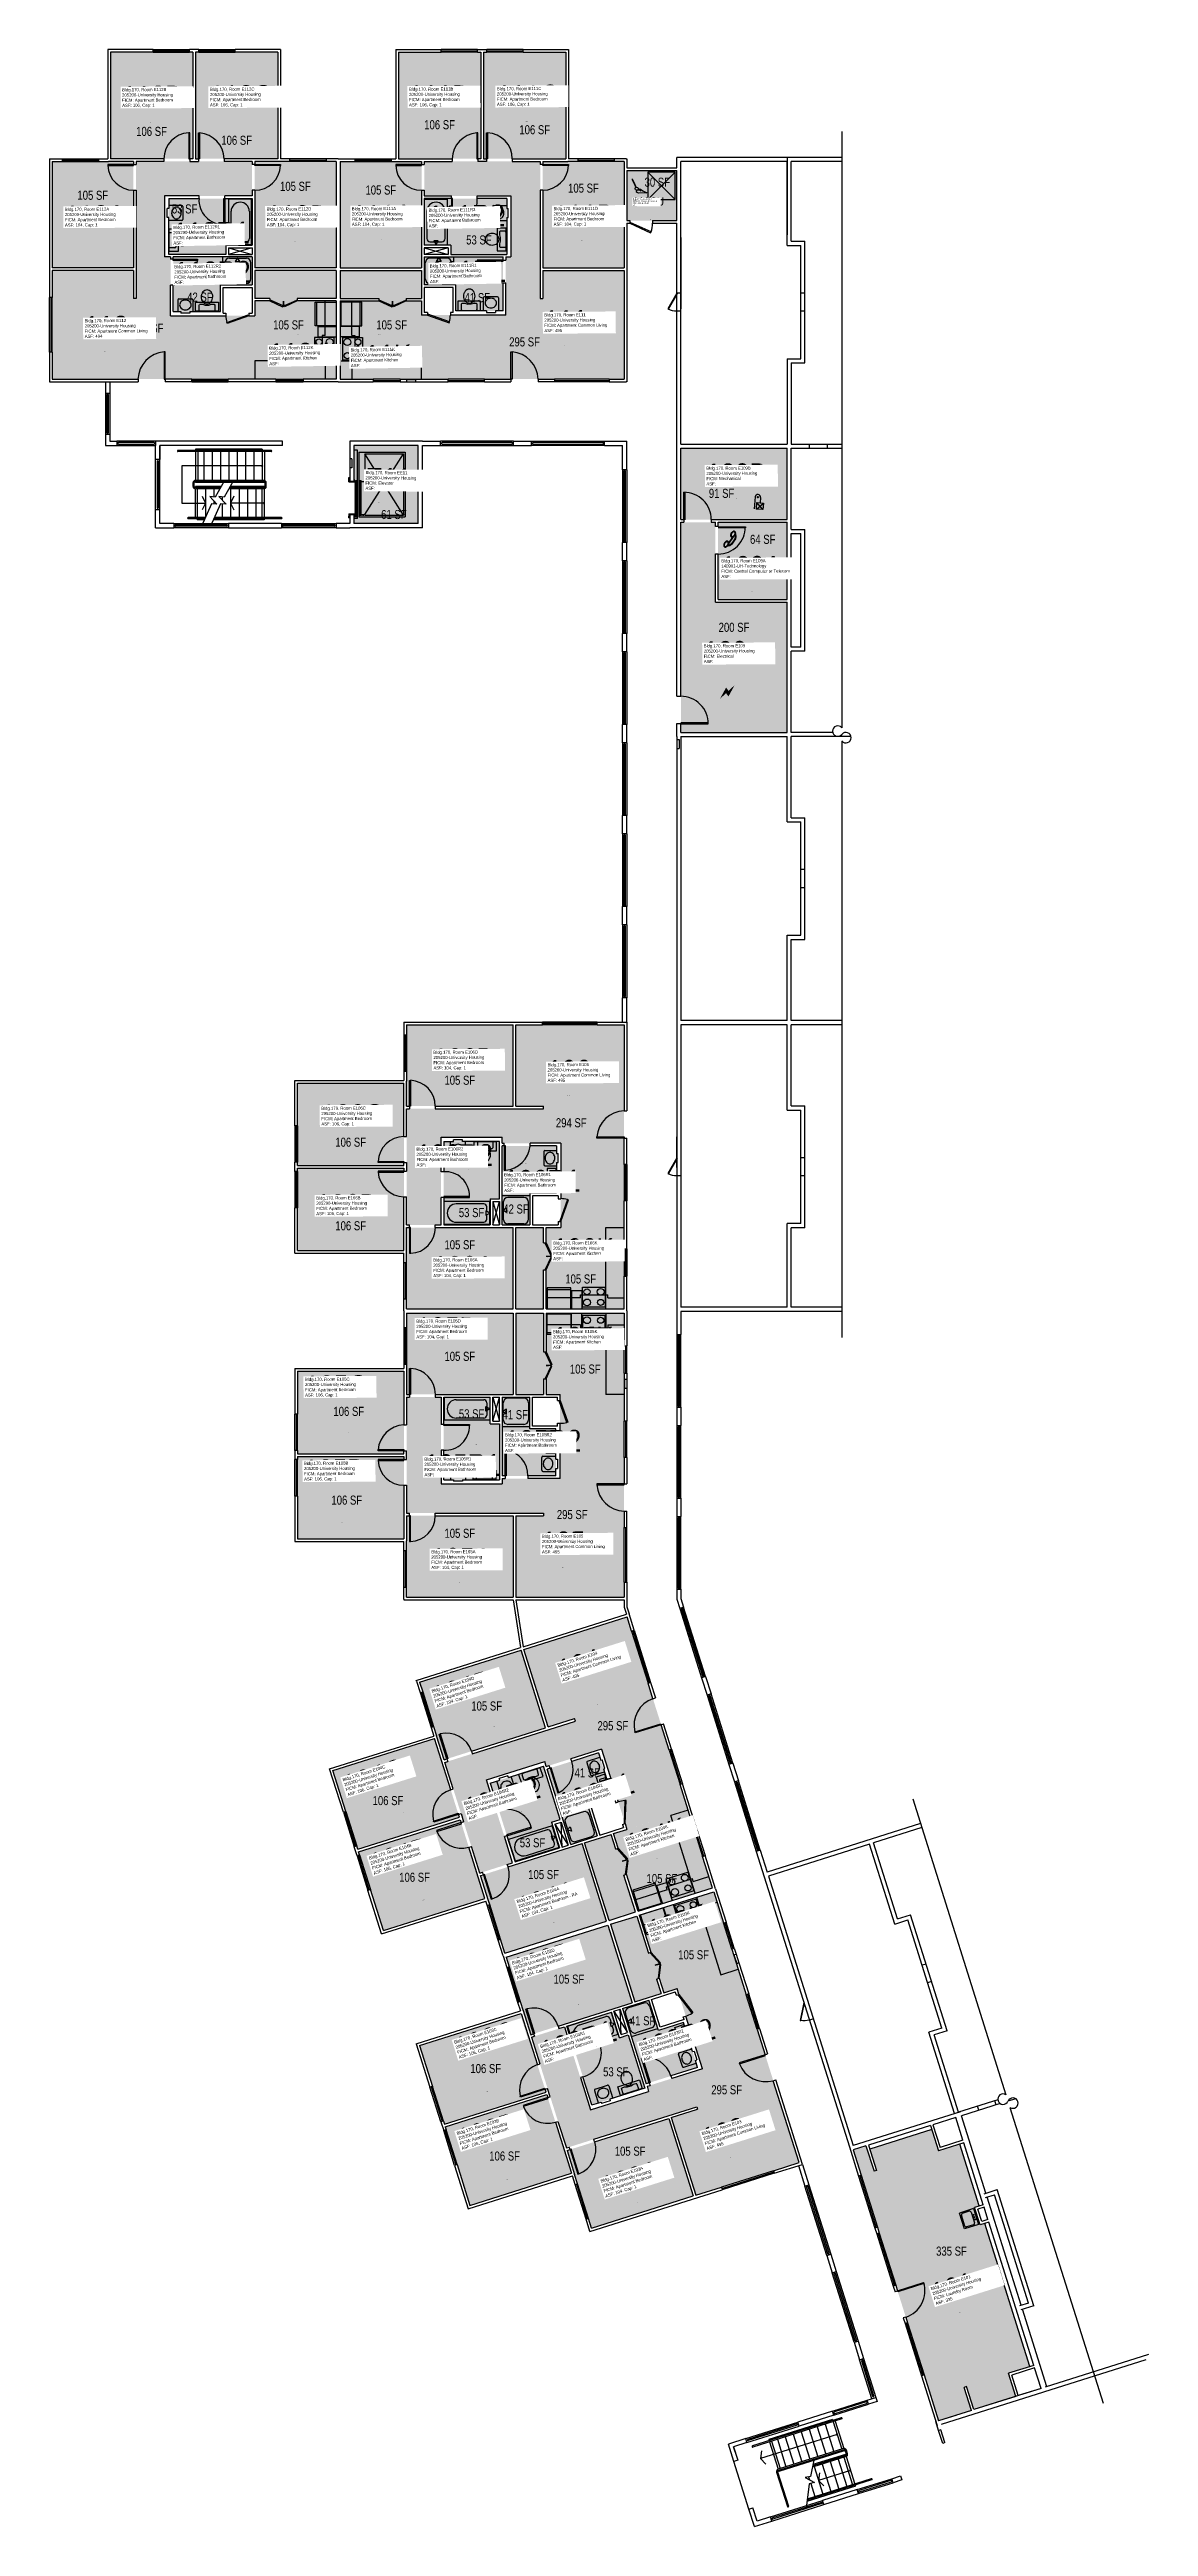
# Model space of a CAD drawing. Header units: inches. Extents: x -323 to 1126, y -1298 to 1967.
import ezdxf
from ezdxf.enums import TextEntityAlignment as Align

# ---------------------------------------------------------------- set-up
doc = ezdxf.new("R2010")
doc.units = ezdxf.units.IN
doc.header["$LTSCALE"] = 10
doc.header["$MEASUREMENT"] = 0
doc.layers.get('0').update_dxf_attribs({"linetype": 'CONTINUOUS'})
for name, color, linetype in [('A-DOOR', 2, 'CONTINUOUS'), ('A-FLOR', 3, 'CONTINUOUS'), ('A-GLAZ', 1, 'CONTINUOUS'), ('A-IDEN-ICON', 4, 'CONTINUOUS'), ('A-IDEN-RNUM', 7, 'CONTINUOUS'), ('A-IDEN-SNUM', 4, 'CONTINUOUS'), ('A-IDEN-VNUM', 4, 'CONTINUOUS'), ('A-WALL', 5, 'CONTINUOUS'), ('AREA-TEXT', 3, 'CONTINUOUS'), ('P-SANR-FIXT', 2, 'CONTINUOUS'), ('Rooms-Category-Color', 7, 'CONTINUOUS'), ('Rooms-College-Color', 7, 'CONTINUOUS'), ('Rooms-Department-Color', 7, 'CONTINUOUS'), ('Rooms-Division-Color', 7, 'CONTINUOUS'), ('Rooms-Information', 7, 'CONTINUOUS')]:
    doc.layers.add(name, color=color, linetype=linetype)
doc.styles.add('CP_AREA', font='arial.ttf', dxfattribs={"height": 15})
doc.styles.add('CP_ROOMSNUMBER', font='arial.ttf', dxfattribs={"height": 1})
doc.styles.add('CP_ROOMVNUMBER', font='arial.ttf', dxfattribs={"width": 0.85, "height": 0.075})

# ---------------------------------------------------------------- blocks, each defined once
blk = doc.blocks.new('CPELEV')
at = {"color": 0, "linetype": 'ByBlock'}
for p, q in [((-0.035, 0.03), (-0.035, -0.08)), ((0.015, 0.03), (0.015, -0.02)), ((-0.015, -0.08), (-0.015, -0.02)), ((-0.015, -0.02), (0.045, -0.02)), ((-0.015, -0.08), (0.045, -0.02)), ((0.045, -0.08), (-0.015, -0.02)), ((0.045, -0.08), (-0.015, -0.08)), ((0.045, -0.02), (0.045, -0.08))]:
    blk.add_line(p, q, dxfattribs=at)
at = {"color": 0, "linetype": 'ByBlock', "const_width": 0.0106}
blk.add_lwpolyline([(-0.015, 0.03, 1), (-0.005, 0.03, 1)], format="xyb", close=True, dxfattribs=at)
at = {"color": 0, "linetype": 'ByBlock'}
blk.add_arc((-0.01, 0.03), 0.025, 0, 180, dxfattribs=at)
blk = doc.blocks.new('CPPHONE')
at = {"color": 0, "linetype": 'ByBlock'}
for p, q in [((0.01, 0.025), (-0.02, -0.025)), ((0.017, 0.028), (-0.018, -0.033))]:
    blk.add_line(p, q, dxfattribs=at)
for points in [[(0.036, 0.057), (0.042, 0.031), (0.038, 0.011), (0.008, -0.041), (-0.008, -0.056), (-0.034, -0.064)], [(0.033, 0.047), (0.037, 0.031), (0.033, 0.013), (0.004, -0.038), (-0.011, -0.051), (-0.026, -0.057)]]:
    blk.add_lwpolyline(points, dxfattribs=at)
for points in [[(0.029, 0.079, 0.139889), (0.022, 0.08, 0.107118), (0.012, 0.078, 0.079812), (0.004, 0.072, 0.067459), (-0.003, 0.063, 0.067459), (-0.008, 0.051, 0.079812), (-0.009, 0.041, 0.107118), (-0.006, 0.032, 0.139889), (-0.001, 0.027, 0.139889), (0.006, 0.025, 0.107118), (0.015, 0.027, 0.079812), (0.024, 0.033, 0.067459), (0.031, 0.043, 0.067459), (0.036, 0.054, 0.079812), (0.037, 0.064, 0.107118), (0.034, 0.073, 0.139889)], [(0.026, 0.074, 0.139889), (0.022, 0.075, 0.107118), (0.014, 0.074, 0.079812), (0.007, 0.069, 0.067459), (0.001, 0.06, 0.067459), (-0.003, 0.05, 0.079812), (-0.004, 0.042, 0.107118), (-0.002, 0.034, 0.139889), (0.001, 0.031, 0.139889), (0.006, 0.03, 0.107118), (0.013, 0.032, 0.079812), (0.02, 0.037, 0.067459), (0.027, 0.045, 0.067459), (0.031, 0.055, 0.079812), (0.032, 0.064, 0.107118), (0.03, 0.071, 0.139889)], [(-0.026, -0.017, 0.139889), (-0.033, -0.015, 0.107118), (-0.043, -0.017, 0.079812), (-0.051, -0.023, 0.067459), (-0.058, -0.033, 0.067459), (-0.063, -0.044, 0.079812), (-0.064, -0.054, 0.107118), (-0.061, -0.063, 0.139889), (-0.056, -0.069, 0.139889), (-0.049, -0.07, 0.107118), (-0.04, -0.068, 0.079812), (-0.031, -0.062, 0.067459), (-0.024, -0.053, 0.067459), (-0.019, -0.041, 0.079812), (-0.018, -0.031, 0.107118), (-0.021, -0.022, 0.139889)], [(-0.029, -0.021, 0.139889), (-0.033, -0.02, 0.107118), (-0.041, -0.022, 0.079812), (-0.048, -0.027, 0.067459), (-0.054, -0.035, 0.067459), (-0.058, -0.045, 0.079812), (-0.059, -0.054, 0.107118), (-0.057, -0.061, 0.139889), (-0.054, -0.064, 0.139889), (-0.049, -0.065, 0.107118), (-0.042, -0.064, 0.079812), (-0.035, -0.059, 0.067459), (-0.028, -0.05, 0.067459), (-0.024, -0.04, 0.079812), (-0.023, -0.032, 0.107118), (-0.025, -0.024, 0.139889)]]:
    blk.add_lwpolyline(points, format="xyb", close=True, dxfattribs=at)
blk = doc.blocks.new('CPELECT')
blk.add_lwpolyline([(0.062, 0.063, 0, 0.03, 0), (0.01, -0.017, 0.03, 0.03, 0), (-0.01, 0.007, 0.03, 0, 0), (-0.062, -0.073, 0.03, 0, 0)], format="xyseb")
blk = doc.blocks.new('CPCUST')
at = {"color": 0, "linetype": 'ByBlock'}
for p, q in [((0.017, -0.064), (0.02, -0.047)), ((0.036, -0.07), (0.017, -0.064)), ((0.026, -0.041), (0.045, -0.041)), ((0.03, -0.034), (0.038, -0.03)), ((0.112, -0.063), (0.036, -0.07)), ((0.038, -0.03), (0.053, -0.032)), ((0.045, -0.041), (0.054, -0.051)), ((0.053, -0.032), (0.075, -0.048)), ((0.075, -0.048), (0.112, -0.063))]:
    blk.add_line(p, q, dxfattribs=at)
at = {"color": 0, "linetype": 'ByBlock', "const_width": 0.015}
blk.add_lwpolyline([(-0.03, 0.05), (0.01, -0.019)], dxfattribs=at)
at = {"color": 0, "linetype": 'ByBlock', "const_width": 0.0075}
blk.add_lwpolyline([(-0.033, 0.048, 1), (-0.027, 0.052, 1)], format="xyb", close=True, dxfattribs=at)
at = {"color": 0, "linetype": 'ByBlock'}
blk.add_circle((0.016, -0.031), 0.0141, dxfattribs=at)

msp = doc.modelspace()

# ---------------------------------------------------------------- hatches: boundary and pattern name
at = {"layer": 'A-DOOR'}
for points in [[(513.4, 1383.3), (514.8, 1383.3), (514.8, 1347.1), (513.4, 1347.1)], [(594.6, 1337.9), (594.6, 1336.6), (558.4, 1336.6), (558.4, 1337.9)], [(545.6, 1078.1), (545.6, 1079.5), (509.4, 1079.5), (509.4, 1078.1)], [(829.7, -977), (830.1, -978.3), (795.6, -989.2), (795.2, -987.9)]]:
    msp.add_hatch(color=256, dxfattribs=at).paths.add_polyline_path(points)
at = {"layer": 'Rooms-Category-Color', "true_color": 0x728ef3}
for points in [[(-243.2, 1823), (-134.5, 1823), (-134.5, 1963.5), (-243.2, 1963.5)], [(-131, 1823), (-22.2, 1823), (-22.2, 1963.5), (-131, 1963.5)], [(245.5, 1823), (136.8, 1823), (136.8, 1963.5), (245.5, 1963.5)], [(357.8, 1823), (249, 1823), (249, 1963.5), (357.8, 1963.5)], [(-212.7, 1679), (-320, 1679), (-320, 1819.5), (-212.7, 1819.5)], [(-56.2, 1819.5), (-209.2, 1819.5), (-209.2, 1639), (-212.7, 1639), (-212.7, 1675.5), (-320, 1675.5), (-320, 1532.5), (-52.7, 1532.5), (-52.7, 1616), (-163.7, 1616), (-163.7, 1693.5), (-171.7, 1693.5), (-171.7, 1774), (-56.2, 1774)], [(-52.7, 1819.5), (54.5, 1819.5), (54.5, 1679), (-52.7, 1679)], [(167.3, 1819.5), (60, 1819.5), (60, 1679), (167.3, 1679)], [(170.8, 1819.5), (323.8, 1819.5), (323.8, 1639), (327.3, 1639), (327.3, 1675.5), (434.5, 1675.5), (434.5, 1532.5), (167.3, 1532.5), (167.3, 1617), (278.3, 1617), (278.3, 1693.5), (285.3, 1693.5), (285.3, 1774), (170.8, 1774)], [(327.3, 1679), (434.5, 1679), (434.5, 1819.5), (327.3, 1819.5)], [(438, 1807.5), (504, 1807.5), (504, 1741.5), (438, 1741.5)], [(-56.2, 1770.5), (-166.2, 1770.5), (-166.2, 1697.4), (-90.7, 1697), (-90.7, 1709), (-56.2, 1709)], [(170.8, 1770.5), (279.6, 1770.5), (279.8, 1697), (206.1, 1697), (206.1, 1709), (170.8, 1709)], [(-56.2, 1693.5), (-160.2, 1693.5), (-160.2, 1621.5), (-98.1, 1621.5), (-98.1, 1657), (-56.2, 1657)], [(54.5, 1675.5), (-52.7, 1675.5), (-52.7, 1639), (-32.7, 1639), (-32.7, 1635.5), (-52.7, 1635.5), (-52.7, 1532.5), (54.5, 1532.5), (54.5, 1635.5), (3.3, 1635.5), (3.3, 1639), (54.5, 1639), (54.5, 1675.5)], [(60, 1675.5), (167.3, 1675.5), (167.3, 1639), (147, 1639), (147, 1635.5), (167.3, 1635.5), (167.3, 1532.5), (60, 1532.5), (60, 1635.5), (111, 1635.5), (111, 1639), (60, 1639), (60, 1675.5)], [(170.8, 1693.5), (274.8, 1693.5), (274.8, 1622.5), (212.6, 1622.5), (212.6, 1657), (170.8, 1657)], [(288, 574), (288, 681.3), (147.5, 681.3), (147.5, 574)], [(147.5, 417.5), (147.5, 570.5), (328, 570.5), (328, 574), (291.5, 574), (291.5, 681.3), (434.5, 681.3), (434.5, 414), (351, 414), (351, 525), (273.5, 525), (273.5, 533), (193, 533), (193, 417.5)], [(144, 604.5), (144, 495.8), (3.5, 495.8), (3.5, 604.5)], [(196.5, 417.5), (196.5, 527.5), (270, 527.5), (270, 452.9), (258, 452.9), (258, 417.5)], [(144, 492.3), (144, 383.5), (3.5, 383.5), (3.5, 492.3)], [(273.5, 417.5), (273.5, 521.5), (345.5, 521.5), (345.5, 459.4), (310, 459.4), (310, 417.5)], [(147.5, 414), (147.5, 306.8), (288, 306.8), (288, 414)], [(291.5, 306.8), (291.5, 414), (328, 414), (328, 393.8), (331.5, 393.8), (331.5, 414), (434.5, 414), (434.5, 306.8), (331.5, 306.8), (331.5, 357.8), (328, 357.8), (328, 306.8), (291.5, 306.8)], [(147.5, 194), (147.5, 301.3), (288, 301.3), (288, 194)], [(291.5, 301.3), (291.5, 194), (328, 194), (328, 214), (331.5, 214), (331.5, 194), (434.5, 194), (434.5, 301.3), (331.5, 301.3), (331.5, 250), (328, 250), (328, 301.3), (291.5, 301.3)], [(144, 115.8), (144, 224.5), (3.5, 224.5), (3.5, 115.8)], [(147.5, 190.5), (147.5, 37.5), (328, 37.5), (328, 34), (291.5, 34), (291.5, -73.2), (434.5, -73.2), (434.5, 194), (350, 194), (350, 83), (273.5, 83), (273.5, 76), (193, 76), (193, 190.5)], [(196.5, 190.5), (196.5, 81.5), (270, 81.5), (270, 155.1), (258, 155.1), (258, 190.5)], [(273.5, 190.5), (273.5, 86.5), (344.5, 86.5), (344.5, 148.6), (310, 148.6), (310, 190.5)], [(144, 3.5), (144, 112.3), (3.5, 112.3), (3.5, 3.5)], [(288, 34), (288, -73.2), (147.5, -73.2), (147.5, 34)], [(244.1, -437.1), (198.1, -291.1), (370.2, -236.9), (369.2, -233.5), (334.4, -244.5), (302.1, -142.2), (438.5, -99.2), (518.9, -354.1), (438.3, -379.5), (404.9, -273.6), (331.9, -296.6), (329.8, -290), (253.1, -314.2), (287.5, -423.4)], [(331, -245.6), (298.8, -143.3), (164.8, -185.5), (197, -287.8)], [(184.5, -259.8), (217.2, -363.5), (83.2, -405.7), (50.5, -302)], [(364.3, -399.2), (333, -300), (400.7, -278.6), (419.4, -337.9), (386.5, -348.3), (399.1, -388.2)], [(290.8, -422.3), (258.1, -318.5), (328.1, -296.3), (350.3, -366.5), (338.8, -370.1), (349.5, -403.8)], [(414.7, -499.4), (382.5, -397.1), (417.3, -386.1), (423.4, -405.4), (426.7, -404.4), (420.6, -385.1), (518.9, -354.1), (551.1, -456.4), (452.9, -487.4), (437.5, -438.7), (434.2, -439.8), (449.5, -488.4), (414.7, -499.4)], [(218.3, -366.8), (251, -470.5), (117, -512.8), (84.3, -409.1)], [(245.1, -440.4), (277.4, -542.7), (411.4, -500.4), (379.1, -398.1)], [(416.4, -504.6), (448.6, -606.9), (483.4, -595.9), (477.4, -576.9), (480.8, -575.8), (486.8, -594.9), (585, -563.9), (552.8, -461.6), (454.5, -492.6), (469.9, -541.5), (466.6, -542.5), (451.2, -493.6), (416.4, -504.6)], [(311.3, -650.2), (279.1, -547.9), (413, -505.7), (445.3, -608)], [(312.3, -653.5), (358.4, -799.5), (530.5, -745.2), (531.6, -748.5), (496.7, -759.5), (529, -861.8), (665.4, -818.8), (585, -563.9), (504.4, -589.3), (537.8, -695.2), (464.8, -718.2), (466.9, -724.9), (390.2, -749.1), (355.7, -639.9)], [(359.1, -638.8), (391.9, -742.8), (462, -720.7), (439.8, -650.5), (428.4, -654.1), (417.7, -620.3)], [(432.5, -615.7), (463.8, -714.8), (531.5, -693.6), (512.8, -634.2), (479.9, -644.6), (467.3, -604.7)], [(331.5, -725.9), (298.8, -622.2), (164.8, -664.4), (197.5, -768.1)], [(365.2, -832.9), (332.5, -729.2), (198.5, -771.5), (231.3, -875.2)], [(493.4, -760.6), (525.7, -862.8), (391.7, -905.1), (359.4, -802.8)], [(736.7, -802.1), (753.6, -796.7), (764.2, -830.1), (767.5, -829.1), (758.6, -800.9), (840.4, -775.2), (849.2, -803.3), (877.4, -794.4), (903.1, -876), (896.9, -877.9), (904.1, -900.8), (910.3, -898.9), (969.8, -1087.7), (941.7, -1096.6), (951.3, -1127.1), (896, -1144.5), (886.4, -1114), (883, -1115.1), (892.6, -1145.6), (849.3, -1159.3)]]:
    msp.add_hatch(color=171, dxfattribs=at).paths.add_polyline_path(points)
at = {"layer": 'Rooms-Category-Color', "true_color": 0xadadad}
for points in [[(78, 1445), (163, 1445), (163, 1342), (78, 1342)], [(509.5, 1441.3), (649.5, 1441.3), (649.5, 1347.3), (509.5, 1347.3)], [(509.5, 1066.8), (649.5, 1066.8), (649.5, 1238.3), (555, 1238.3), (555, 1343.8), (509.5, 1343.8)]]:
    msp.add_hatch(color=253, dxfattribs=at).paths.add_polyline_path(points)
at = {"layer": 'Rooms-Category-Color', "true_color": 0xe3c5e1}
msp.add_hatch(color=254, dxfattribs=at).paths.add_polyline_path([(558.5, 1343.8), (649.5, 1343.8), (649.5, 1241.8), (558.5, 1241.8)])
at = {"layer": 'Rooms-College-Color', "true_color": 0xadadad}
for points in [[(-243.2, 1823), (-134.5, 1823), (-134.5, 1963.5), (-243.2, 1963.5)], [(-131, 1823), (-22.2, 1823), (-22.2, 1963.5), (-131, 1963.5)], [(245.5, 1823), (136.8, 1823), (136.8, 1963.5), (245.5, 1963.5)], [(357.8, 1823), (249, 1823), (249, 1963.5), (357.8, 1963.5)], [(-212.7, 1679), (-320, 1679), (-320, 1819.5), (-212.7, 1819.5)], [(-56.2, 1819.5), (-209.2, 1819.5), (-209.2, 1639), (-212.7, 1639), (-212.7, 1675.5), (-320, 1675.5), (-320, 1532.5), (-52.7, 1532.5), (-52.7, 1616), (-163.7, 1616), (-163.7, 1693.5), (-171.7, 1693.5), (-171.7, 1774), (-56.2, 1774)], [(-52.7, 1819.5), (54.5, 1819.5), (54.5, 1679), (-52.7, 1679)], [(167.3, 1819.5), (60, 1819.5), (60, 1679), (167.3, 1679)], [(170.8, 1819.5), (323.8, 1819.5), (323.8, 1639), (327.3, 1639), (327.3, 1675.5), (434.5, 1675.5), (434.5, 1532.5), (167.3, 1532.5), (167.3, 1617), (278.3, 1617), (278.3, 1693.5), (285.3, 1693.5), (285.3, 1774), (170.8, 1774)], [(327.3, 1679), (434.5, 1679), (434.5, 1819.5), (327.3, 1819.5)], [(438, 1807.5), (504, 1807.5), (504, 1741.5), (438, 1741.5)], [(-56.2, 1770.5), (-166.2, 1770.5), (-166.2, 1697.4), (-90.7, 1697), (-90.7, 1709), (-56.2, 1709)], [(170.8, 1770.5), (279.6, 1770.5), (279.8, 1697), (206.1, 1697), (206.1, 1709), (170.8, 1709)], [(-56.2, 1693.5), (-160.2, 1693.5), (-160.2, 1621.5), (-98.1, 1621.5), (-98.1, 1657), (-56.2, 1657)], [(54.5, 1675.5), (-52.7, 1675.5), (-52.7, 1639), (-32.7, 1639), (-32.7, 1635.5), (-52.7, 1635.5), (-52.7, 1532.5), (54.5, 1532.5), (54.5, 1635.5), (3.3, 1635.5), (3.3, 1639), (54.5, 1639), (54.5, 1675.5)], [(60, 1675.5), (167.3, 1675.5), (167.3, 1639), (147, 1639), (147, 1635.5), (167.3, 1635.5), (167.3, 1532.5), (60, 1532.5), (60, 1635.5), (111, 1635.5), (111, 1639), (60, 1639), (60, 1675.5)], [(170.8, 1693.5), (274.8, 1693.5), (274.8, 1622.5), (212.6, 1622.5), (212.6, 1657), (170.8, 1657)], [(78, 1445), (163, 1445), (163, 1342), (78, 1342)], [(509.5, 1441.3), (649.5, 1441.3), (649.5, 1347.3), (509.5, 1347.3)], [(509.5, 1066.8), (649.5, 1066.8), (649.5, 1238.3), (555, 1238.3), (555, 1343.8), (509.5, 1343.8)], [(558.5, 1343.8), (649.5, 1343.8), (649.5, 1241.8), (558.5, 1241.8)], [(288, 574), (288, 681.3), (147.5, 681.3), (147.5, 574)], [(147.5, 417.5), (147.5, 570.5), (328, 570.5), (328, 574), (291.5, 574), (291.5, 681.3), (434.5, 681.3), (434.5, 414), (351, 414), (351, 525), (273.5, 525), (273.5, 533), (193, 533), (193, 417.5)], [(144, 604.5), (144, 495.8), (3.5, 495.8), (3.5, 604.5)], [(196.5, 417.5), (196.5, 527.5), (270, 527.5), (270, 452.9), (258, 452.9), (258, 417.5)], [(144, 492.3), (144, 383.5), (3.5, 383.5), (3.5, 492.3)], [(273.5, 417.5), (273.5, 521.5), (345.5, 521.5), (345.5, 459.4), (310, 459.4), (310, 417.5)], [(147.5, 414), (147.5, 306.8), (288, 306.8), (288, 414)], [(291.5, 306.8), (291.5, 414), (328, 414), (328, 393.8), (331.5, 393.8), (331.5, 414), (434.5, 414), (434.5, 306.8), (331.5, 306.8), (331.5, 357.8), (328, 357.8), (328, 306.8), (291.5, 306.8)], [(147.5, 194), (147.5, 301.3), (288, 301.3), (288, 194)], [(291.5, 301.3), (291.5, 194), (328, 194), (328, 214), (331.5, 214), (331.5, 194), (434.5, 194), (434.5, 301.3), (331.5, 301.3), (331.5, 250), (328, 250), (328, 301.3), (291.5, 301.3)], [(144, 115.8), (144, 224.5), (3.5, 224.5), (3.5, 115.8)], [(147.5, 190.5), (147.5, 37.5), (328, 37.5), (328, 34), (291.5, 34), (291.5, -73.2), (434.5, -73.2), (434.5, 194), (350, 194), (350, 83), (273.5, 83), (273.5, 76), (193, 76), (193, 190.5)], [(196.5, 190.5), (196.5, 81.5), (270, 81.5), (270, 155.1), (258, 155.1), (258, 190.5)], [(273.5, 190.5), (273.5, 86.5), (344.5, 86.5), (344.5, 148.6), (310, 148.6), (310, 190.5)], [(144, 3.5), (144, 112.3), (3.5, 112.3), (3.5, 3.5)], [(288, 34), (288, -73.2), (147.5, -73.2), (147.5, 34)], [(244.1, -437.1), (198.1, -291.1), (370.2, -236.9), (369.2, -233.5), (334.4, -244.5), (302.1, -142.2), (438.5, -99.2), (518.9, -354.1), (438.3, -379.5), (404.9, -273.6), (331.9, -296.6), (329.8, -290), (253.1, -314.2), (287.5, -423.4)], [(331, -245.6), (298.8, -143.3), (164.8, -185.5), (197, -287.8)], [(184.5, -259.8), (217.2, -363.5), (83.2, -405.7), (50.5, -302)], [(364.3, -399.2), (333, -300), (400.7, -278.6), (419.4, -337.9), (386.5, -348.3), (399.1, -388.2)], [(290.8, -422.3), (258.1, -318.5), (328.1, -296.3), (350.3, -366.5), (338.8, -370.1), (349.5, -403.8)], [(414.7, -499.4), (382.5, -397.1), (417.3, -386.1), (423.4, -405.4), (426.7, -404.4), (420.6, -385.1), (518.9, -354.1), (551.1, -456.4), (452.9, -487.4), (437.5, -438.7), (434.2, -439.8), (449.5, -488.4), (414.7, -499.4)], [(218.3, -366.8), (251, -470.5), (117, -512.8), (84.3, -409.1)], [(245.1, -440.4), (277.4, -542.7), (411.4, -500.4), (379.1, -398.1)], [(416.4, -504.6), (448.6, -606.9), (483.4, -595.9), (477.4, -576.9), (480.8, -575.8), (486.8, -594.9), (585, -563.9), (552.8, -461.6), (454.5, -492.6), (469.9, -541.5), (466.6, -542.5), (451.2, -493.6), (416.4, -504.6)], [(311.3, -650.2), (279.1, -547.9), (413, -505.7), (445.3, -608)], [(312.3, -653.5), (358.4, -799.5), (530.5, -745.2), (531.6, -748.5), (496.7, -759.5), (529, -861.8), (665.4, -818.8), (585, -563.9), (504.4, -589.3), (537.8, -695.2), (464.8, -718.2), (466.9, -724.9), (390.2, -749.1), (355.7, -639.9)], [(359.1, -638.8), (391.9, -742.8), (462, -720.7), (439.8, -650.5), (428.4, -654.1), (417.7, -620.3)], [(432.5, -615.7), (463.8, -714.8), (531.5, -693.6), (512.8, -634.2), (479.9, -644.6), (467.3, -604.7)], [(331.5, -725.9), (298.8, -622.2), (164.8, -664.4), (197.5, -768.1)], [(365.2, -832.9), (332.5, -729.2), (198.5, -771.5), (231.3, -875.2)], [(493.4, -760.6), (525.7, -862.8), (391.7, -905.1), (359.4, -802.8)], [(736.7, -802.1), (753.6, -796.7), (764.2, -830.1), (767.5, -829.1), (758.6, -800.9), (840.4, -775.2), (849.2, -803.3), (877.4, -794.4), (903.1, -876), (896.9, -877.9), (904.1, -900.8), (910.3, -898.9), (969.8, -1087.7), (941.7, -1096.6), (951.3, -1127.1), (896, -1144.5), (886.4, -1114), (883, -1115.1), (892.6, -1145.6), (849.3, -1159.3)]]:
    msp.add_hatch(color=253, dxfattribs=at).paths.add_polyline_path(points)
at = {"layer": 'Rooms-Department-Color', "true_color": 0x604aed}
for points in [[(-243.2, 1823), (-134.5, 1823), (-134.5, 1963.5), (-243.2, 1963.5)], [(-131, 1823), (-22.2, 1823), (-22.2, 1963.5), (-131, 1963.5)], [(245.5, 1823), (136.8, 1823), (136.8, 1963.5), (245.5, 1963.5)], [(357.8, 1823), (249, 1823), (249, 1963.5), (357.8, 1963.5)], [(-212.7, 1679), (-320, 1679), (-320, 1819.5), (-212.7, 1819.5)], [(-56.2, 1819.5), (-209.2, 1819.5), (-209.2, 1639), (-212.7, 1639), (-212.7, 1675.5), (-320, 1675.5), (-320, 1532.5), (-52.7, 1532.5), (-52.7, 1616), (-163.7, 1616), (-163.7, 1693.5), (-171.7, 1693.5), (-171.7, 1774), (-56.2, 1774)], [(-52.7, 1819.5), (54.5, 1819.5), (54.5, 1679), (-52.7, 1679)], [(167.3, 1819.5), (60, 1819.5), (60, 1679), (167.3, 1679)], [(170.8, 1819.5), (323.8, 1819.5), (323.8, 1639), (327.3, 1639), (327.3, 1675.5), (434.5, 1675.5), (434.5, 1532.5), (167.3, 1532.5), (167.3, 1617), (278.3, 1617), (278.3, 1693.5), (285.3, 1693.5), (285.3, 1774), (170.8, 1774)], [(327.3, 1679), (434.5, 1679), (434.5, 1819.5), (327.3, 1819.5)], [(438, 1807.5), (504, 1807.5), (504, 1741.5), (438, 1741.5)], [(-56.2, 1770.5), (-166.2, 1770.5), (-166.2, 1697.4), (-90.7, 1697), (-90.7, 1709), (-56.2, 1709)], [(170.8, 1770.5), (279.6, 1770.5), (279.8, 1697), (206.1, 1697), (206.1, 1709), (170.8, 1709)], [(-56.2, 1693.5), (-160.2, 1693.5), (-160.2, 1621.5), (-98.1, 1621.5), (-98.1, 1657), (-56.2, 1657)], [(54.5, 1675.5), (-52.7, 1675.5), (-52.7, 1639), (-32.7, 1639), (-32.7, 1635.5), (-52.7, 1635.5), (-52.7, 1532.5), (54.5, 1532.5), (54.5, 1635.5), (3.3, 1635.5), (3.3, 1639), (54.5, 1639), (54.5, 1675.5)], [(60, 1675.5), (167.3, 1675.5), (167.3, 1639), (147, 1639), (147, 1635.5), (167.3, 1635.5), (167.3, 1532.5), (60, 1532.5), (60, 1635.5), (111, 1635.5), (111, 1639), (60, 1639), (60, 1675.5)], [(170.8, 1693.5), (274.8, 1693.5), (274.8, 1622.5), (212.6, 1622.5), (212.6, 1657), (170.8, 1657)], [(558.5, 1343.8), (649.5, 1343.8), (649.5, 1241.8), (558.5, 1241.8)], [(288, 574), (288, 681.3), (147.5, 681.3), (147.5, 574)], [(147.5, 417.5), (147.5, 570.5), (328, 570.5), (328, 574), (291.5, 574), (291.5, 681.3), (434.5, 681.3), (434.5, 414), (351, 414), (351, 525), (273.5, 525), (273.5, 533), (193, 533), (193, 417.5)], [(144, 604.5), (144, 495.8), (3.5, 495.8), (3.5, 604.5)], [(196.5, 417.5), (196.5, 527.5), (270, 527.5), (270, 452.9), (258, 452.9), (258, 417.5)], [(144, 492.3), (144, 383.5), (3.5, 383.5), (3.5, 492.3)], [(273.5, 417.5), (273.5, 521.5), (345.5, 521.5), (345.5, 459.4), (310, 459.4), (310, 417.5)], [(147.5, 414), (147.5, 306.8), (288, 306.8), (288, 414)], [(291.5, 306.8), (291.5, 414), (328, 414), (328, 393.8), (331.5, 393.8), (331.5, 414), (434.5, 414), (434.5, 306.8), (331.5, 306.8), (331.5, 357.8), (328, 357.8), (328, 306.8), (291.5, 306.8)], [(147.5, 194), (147.5, 301.3), (288, 301.3), (288, 194)], [(291.5, 301.3), (291.5, 194), (328, 194), (328, 214), (331.5, 214), (331.5, 194), (434.5, 194), (434.5, 301.3), (331.5, 301.3), (331.5, 250), (328, 250), (328, 301.3), (291.5, 301.3)], [(144, 115.8), (144, 224.5), (3.5, 224.5), (3.5, 115.8)], [(147.5, 190.5), (147.5, 37.5), (328, 37.5), (328, 34), (291.5, 34), (291.5, -73.2), (434.5, -73.2), (434.5, 194), (350, 194), (350, 83), (273.5, 83), (273.5, 76), (193, 76), (193, 190.5)], [(196.5, 190.5), (196.5, 81.5), (270, 81.5), (270, 155.1), (258, 155.1), (258, 190.5)], [(273.5, 190.5), (273.5, 86.5), (344.5, 86.5), (344.5, 148.6), (310, 148.6), (310, 190.5)], [(144, 3.5), (144, 112.3), (3.5, 112.3), (3.5, 3.5)], [(288, 34), (288, -73.2), (147.5, -73.2), (147.5, 34)], [(244.1, -437.1), (198.1, -291.1), (370.2, -236.9), (369.2, -233.5), (334.4, -244.5), (302.1, -142.2), (438.5, -99.2), (518.9, -354.1), (438.3, -379.5), (404.9, -273.6), (331.9, -296.6), (329.8, -290), (253.1, -314.2), (287.5, -423.4)], [(331, -245.6), (298.8, -143.3), (164.8, -185.5), (197, -287.8)], [(184.5, -259.8), (217.2, -363.5), (83.2, -405.7), (50.5, -302)], [(364.3, -399.2), (333, -300), (400.7, -278.6), (419.4, -337.9), (386.5, -348.3), (399.1, -388.2)], [(290.8, -422.3), (258.1, -318.5), (328.1, -296.3), (350.3, -366.5), (338.8, -370.1), (349.5, -403.8)], [(414.7, -499.4), (382.5, -397.1), (417.3, -386.1), (423.4, -405.4), (426.7, -404.4), (420.6, -385.1), (518.9, -354.1), (551.1, -456.4), (452.9, -487.4), (437.5, -438.7), (434.2, -439.8), (449.5, -488.4), (414.7, -499.4)], [(218.3, -366.8), (251, -470.5), (117, -512.8), (84.3, -409.1)], [(245.1, -440.4), (277.4, -542.7), (411.4, -500.4), (379.1, -398.1)], [(416.4, -504.6), (448.6, -606.9), (483.4, -595.9), (477.4, -576.9), (480.8, -575.8), (486.8, -594.9), (585, -563.9), (552.8, -461.6), (454.5, -492.6), (469.9, -541.5), (466.6, -542.5), (451.2, -493.6), (416.4, -504.6)], [(311.3, -650.2), (279.1, -547.9), (413, -505.7), (445.3, -608)], [(312.3, -653.5), (358.4, -799.5), (530.5, -745.2), (531.6, -748.5), (496.7, -759.5), (529, -861.8), (665.4, -818.8), (585, -563.9), (504.4, -589.3), (537.8, -695.2), (464.8, -718.2), (466.9, -724.9), (390.2, -749.1), (355.7, -639.9)], [(359.1, -638.8), (391.9, -742.8), (462, -720.7), (439.8, -650.5), (428.4, -654.1), (417.7, -620.3)], [(432.5, -615.7), (463.8, -714.8), (531.5, -693.6), (512.8, -634.2), (479.9, -644.6), (467.3, -604.7)], [(331.5, -725.9), (298.8, -622.2), (164.8, -664.4), (197.5, -768.1)], [(365.2, -832.9), (332.5, -729.2), (198.5, -771.5), (231.3, -875.2)], [(493.4, -760.6), (525.7, -862.8), (391.7, -905.1), (359.4, -802.8)], [(736.7, -802.1), (753.6, -796.7), (764.2, -830.1), (767.5, -829.1), (758.6, -800.9), (840.4, -775.2), (849.2, -803.3), (877.4, -794.4), (903.1, -876), (896.9, -877.9), (904.1, -900.8), (910.3, -898.9), (969.8, -1087.7), (941.7, -1096.6), (951.3, -1127.1), (896, -1144.5), (886.4, -1114), (883, -1115.1), (892.6, -1145.6), (849.3, -1159.3)]]:
    msp.add_hatch(color=173, dxfattribs=at).paths.add_polyline_path(points)
at = {"layer": 'Rooms-Department-Color', "true_color": 0xacacac}
for points in [[(78, 1445), (163, 1445), (163, 1342), (78, 1342)], [(509.5, 1441.3), (649.5, 1441.3), (649.5, 1347.3), (509.5, 1347.3)], [(509.5, 1066.8), (649.5, 1066.8), (649.5, 1238.3), (555, 1238.3), (555, 1343.8), (509.5, 1343.8)]]:
    msp.add_hatch(color=253, dxfattribs=at).paths.add_polyline_path(points)
at = {"layer": 'Rooms-Division-Color', "true_color": 0x604aed}
for points in [[(-243.2, 1823), (-134.5, 1823), (-134.5, 1963.5), (-243.2, 1963.5)], [(-131, 1823), (-22.2, 1823), (-22.2, 1963.5), (-131, 1963.5)], [(245.5, 1823), (136.8, 1823), (136.8, 1963.5), (245.5, 1963.5)], [(357.8, 1823), (249, 1823), (249, 1963.5), (357.8, 1963.5)], [(-212.7, 1679), (-320, 1679), (-320, 1819.5), (-212.7, 1819.5)], [(-56.2, 1819.5), (-209.2, 1819.5), (-209.2, 1639), (-212.7, 1639), (-212.7, 1675.5), (-320, 1675.5), (-320, 1532.5), (-52.7, 1532.5), (-52.7, 1616), (-163.7, 1616), (-163.7, 1693.5), (-171.7, 1693.5), (-171.7, 1774), (-56.2, 1774)], [(-52.7, 1819.5), (54.5, 1819.5), (54.5, 1679), (-52.7, 1679)], [(167.3, 1819.5), (60, 1819.5), (60, 1679), (167.3, 1679)], [(170.8, 1819.5), (323.8, 1819.5), (323.8, 1639), (327.3, 1639), (327.3, 1675.5), (434.5, 1675.5), (434.5, 1532.5), (167.3, 1532.5), (167.3, 1617), (278.3, 1617), (278.3, 1693.5), (285.3, 1693.5), (285.3, 1774), (170.8, 1774)], [(327.3, 1679), (434.5, 1679), (434.5, 1819.5), (327.3, 1819.5)], [(438, 1807.5), (504, 1807.5), (504, 1741.5), (438, 1741.5)], [(-56.2, 1770.5), (-166.2, 1770.5), (-166.2, 1697.4), (-90.7, 1697), (-90.7, 1709), (-56.2, 1709)], [(170.8, 1770.5), (279.6, 1770.5), (279.8, 1697), (206.1, 1697), (206.1, 1709), (170.8, 1709)], [(-56.2, 1693.5), (-160.2, 1693.5), (-160.2, 1621.5), (-98.1, 1621.5), (-98.1, 1657), (-56.2, 1657)], [(54.5, 1675.5), (-52.7, 1675.5), (-52.7, 1639), (-32.7, 1639), (-32.7, 1635.5), (-52.7, 1635.5), (-52.7, 1532.5), (54.5, 1532.5), (54.5, 1635.5), (3.3, 1635.5), (3.3, 1639), (54.5, 1639), (54.5, 1675.5)], [(60, 1675.5), (167.3, 1675.5), (167.3, 1639), (147, 1639), (147, 1635.5), (167.3, 1635.5), (167.3, 1532.5), (60, 1532.5), (60, 1635.5), (111, 1635.5), (111, 1639), (60, 1639), (60, 1675.5)], [(170.8, 1693.5), (274.8, 1693.5), (274.8, 1622.5), (212.6, 1622.5), (212.6, 1657), (170.8, 1657)], [(558.5, 1343.8), (649.5, 1343.8), (649.5, 1241.8), (558.5, 1241.8)], [(288, 574), (288, 681.3), (147.5, 681.3), (147.5, 574)], [(147.5, 417.5), (147.5, 570.5), (328, 570.5), (328, 574), (291.5, 574), (291.5, 681.3), (434.5, 681.3), (434.5, 414), (351, 414), (351, 525), (273.5, 525), (273.5, 533), (193, 533), (193, 417.5)], [(144, 604.5), (144, 495.8), (3.5, 495.8), (3.5, 604.5)], [(196.5, 417.5), (196.5, 527.5), (270, 527.5), (270, 452.9), (258, 452.9), (258, 417.5)], [(144, 492.3), (144, 383.5), (3.5, 383.5), (3.5, 492.3)], [(273.5, 417.5), (273.5, 521.5), (345.5, 521.5), (345.5, 459.4), (310, 459.4), (310, 417.5)], [(147.5, 414), (147.5, 306.8), (288, 306.8), (288, 414)], [(291.5, 306.8), (291.5, 414), (328, 414), (328, 393.8), (331.5, 393.8), (331.5, 414), (434.5, 414), (434.5, 306.8), (331.5, 306.8), (331.5, 357.8), (328, 357.8), (328, 306.8), (291.5, 306.8)], [(147.5, 194), (147.5, 301.3), (288, 301.3), (288, 194)], [(291.5, 301.3), (291.5, 194), (328, 194), (328, 214), (331.5, 214), (331.5, 194), (434.5, 194), (434.5, 301.3), (331.5, 301.3), (331.5, 250), (328, 250), (328, 301.3), (291.5, 301.3)], [(144, 115.8), (144, 224.5), (3.5, 224.5), (3.5, 115.8)], [(147.5, 190.5), (147.5, 37.5), (328, 37.5), (328, 34), (291.5, 34), (291.5, -73.2), (434.5, -73.2), (434.5, 194), (350, 194), (350, 83), (273.5, 83), (273.5, 76), (193, 76), (193, 190.5)], [(196.5, 190.5), (196.5, 81.5), (270, 81.5), (270, 155.1), (258, 155.1), (258, 190.5)], [(273.5, 190.5), (273.5, 86.5), (344.5, 86.5), (344.5, 148.6), (310, 148.6), (310, 190.5)], [(144, 3.5), (144, 112.3), (3.5, 112.3), (3.5, 3.5)], [(288, 34), (288, -73.2), (147.5, -73.2), (147.5, 34)], [(244.1, -437.1), (198.1, -291.1), (370.2, -236.9), (369.2, -233.5), (334.4, -244.5), (302.1, -142.2), (438.5, -99.2), (518.9, -354.1), (438.3, -379.5), (404.9, -273.6), (331.9, -296.6), (329.8, -290), (253.1, -314.2), (287.5, -423.4)], [(331, -245.6), (298.8, -143.3), (164.8, -185.5), (197, -287.8)], [(184.5, -259.8), (217.2, -363.5), (83.2, -405.7), (50.5, -302)], [(364.3, -399.2), (333, -300), (400.7, -278.6), (419.4, -337.9), (386.5, -348.3), (399.1, -388.2)], [(290.8, -422.3), (258.1, -318.5), (328.1, -296.3), (350.3, -366.5), (338.8, -370.1), (349.5, -403.8)], [(414.7, -499.4), (382.5, -397.1), (417.3, -386.1), (423.4, -405.4), (426.7, -404.4), (420.6, -385.1), (518.9, -354.1), (551.1, -456.4), (452.9, -487.4), (437.5, -438.7), (434.2, -439.8), (449.5, -488.4), (414.7, -499.4)], [(218.3, -366.8), (251, -470.5), (117, -512.8), (84.3, -409.1)], [(245.1, -440.4), (277.4, -542.7), (411.4, -500.4), (379.1, -398.1)], [(416.4, -504.6), (448.6, -606.9), (483.4, -595.9), (477.4, -576.9), (480.8, -575.8), (486.8, -594.9), (585, -563.9), (552.8, -461.6), (454.5, -492.6), (469.9, -541.5), (466.6, -542.5), (451.2, -493.6), (416.4, -504.6)], [(311.3, -650.2), (279.1, -547.9), (413, -505.7), (445.3, -608)], [(312.3, -653.5), (358.4, -799.5), (530.5, -745.2), (531.6, -748.5), (496.7, -759.5), (529, -861.8), (665.4, -818.8), (585, -563.9), (504.4, -589.3), (537.8, -695.2), (464.8, -718.2), (466.9, -724.9), (390.2, -749.1), (355.7, -639.9)], [(359.1, -638.8), (391.9, -742.8), (462, -720.7), (439.8, -650.5), (428.4, -654.1), (417.7, -620.3)], [(432.5, -615.7), (463.8, -714.8), (531.5, -693.6), (512.8, -634.2), (479.9, -644.6), (467.3, -604.7)], [(331.5, -725.9), (298.8, -622.2), (164.8, -664.4), (197.5, -768.1)], [(365.2, -832.9), (332.5, -729.2), (198.5, -771.5), (231.3, -875.2)], [(493.4, -760.6), (525.7, -862.8), (391.7, -905.1), (359.4, -802.8)], [(736.7, -802.1), (753.6, -796.7), (764.2, -830.1), (767.5, -829.1), (758.6, -800.9), (840.4, -775.2), (849.2, -803.3), (877.4, -794.4), (903.1, -876), (896.9, -877.9), (904.1, -900.8), (910.3, -898.9), (969.8, -1087.7), (941.7, -1096.6), (951.3, -1127.1), (896, -1144.5), (886.4, -1114), (883, -1115.1), (892.6, -1145.6), (849.3, -1159.3)]]:
    msp.add_hatch(color=173, dxfattribs=at).paths.add_polyline_path(points)
at = {"layer": 'Rooms-Division-Color', "true_color": 0xadadad}
for points in [[(78, 1445), (163, 1445), (163, 1342), (78, 1342)], [(509.5, 1441.3), (649.5, 1441.3), (649.5, 1347.3), (509.5, 1347.3)], [(509.5, 1066.8), (649.5, 1066.8), (649.5, 1238.3), (555, 1238.3), (555, 1343.8), (509.5, 1343.8)]]:
    msp.add_hatch(color=253, dxfattribs=at).paths.add_polyline_path(points)

# ---------------------------------------------------------------- linework, layer by layer
at = {"layer": 'A-DOOR'}
for p, q in [((-139.9, 1857), (-139.9, 1823)), ((-138.5, 1857), (-139.9, 1857)), ((-138.5, 1823), (-138.5, 1857)), ((-127, 1857), (-125.6, 1857)), ((-127, 1823), (-127, 1857)), ((-125.6, 1857), (-125.6, 1823)), ((240.1, 1857), (240.1, 1823)), ((241.5, 1857), (240.1, 1857)), ((241.5, 1823), (241.5, 1857)), ((253, 1857), (254.4, 1857)), ((253, 1823), (253, 1857)), ((254.4, 1857), (254.4, 1823)), ((-246.7, 1815.5), (-246.7, 1814.1)), ((-212.7, 1815.5), (-246.7, 1815.5)), ((-246.7, 1814.1), (-212.7, 1814.1)), ((-212.7, 1814.1), (-212.7, 1815.5)), ((-139.9, 1823), (-138.5, 1823)), ((-125.6, 1823), (-127, 1823)), ((-52.7, 1815.5), (-18.7, 1815.5)), ((-52.7, 1814.1), (-52.7, 1815.5)), ((-18.7, 1814.1), (-52.7, 1814.1)), ((-18.7, 1815.5), (-18.7, 1814.1)), ((133.3, 1815.5), (133.3, 1814.1)), ((167.3, 1815.5), (133.3, 1815.5)), ((133.3, 1814.1), (167.3, 1814.1)), ((167.3, 1814.1), (167.3, 1815.5)), ((240.1, 1823), (241.5, 1823)), ((254.4, 1823), (253, 1823)), ((327.3, 1815.5), (361.3, 1815.5)), ((327.3, 1814.1), (327.3, 1815.5)), ((361.3, 1814.1), (327.3, 1814.1)), ((361.3, 1815.5), (361.3, 1814.1)), ((-93.7, 1736.5), (-93.7, 1770.5)), ((-93.7, 1770.5), (-92.2, 1770.5)), ((-92.2, 1770.5), (-92.2, 1736.5)), ((206.8, 1770.5), (206.8, 1736.5)), ((208.2, 1770.5), (206.8, 1770.5)), ((208.2, 1736.5), (208.2, 1770.5)), ((-92.2, 1736.5), (-93.7, 1736.5)), ((206.8, 1736.5), (208.2, 1736.5)), ((442.5, 1739.2), (442, 1738)), ((442, 1738), (469.5, 1725.5)), ((470.1, 1726.6), (442.5, 1739.2)), ((469.5, 1725.5), (470.1, 1726.6)), ((-160.2, 1690.5), (-128.2, 1690.5)), ((-160.2, 1689.1), (-160.2, 1690.5)), ((-128.2, 1689.1), (-160.2, 1689.1)), ((-128.2, 1690.5), (-128.2, 1689.1)), ((240.8, 1689.5), (240.8, 1688.1)), ((274.8, 1689.5), (240.8, 1689.5)), ((240.8, 1688.1), (274.8, 1688.1)), ((274.8, 1688.1), (274.8, 1689.5)), ((-32.1, 1636.8), (-32.7, 1635.5)), ((-32.7, 1635.5), (-15.9, 1627.6)), ((-15.3, 1628.9), (-32.1, 1636.8)), ((-14.2, 1628.9), (2.7, 1636.8)), ((3.3, 1635.5), (-13.6, 1627.6)), ((2.7, 1636.8), (3.3, 1635.5)), ((111.6, 1636.8), (111, 1635.5)), ((111, 1635.5), (127.9, 1627.6)), ((128.5, 1628.9), (111.6, 1636.8)), ((129.6, 1628.9), (146.4, 1636.8)), ((147, 1635.5), (130.2, 1627.6)), ((146.4, 1636.8), (147, 1635.5)), ((-89.7, 1607), (-61.2, 1617.3)), ((-89.2, 1605.7), (-89.7, 1607)), ((-60.7, 1616), (-89.2, 1605.7)), ((-61.2, 1617.3), (-60.7, 1616)), ((-15.9, 1627.6), (-15.3, 1628.9)), ((-13.6, 1627.6), (-14.2, 1628.9)), ((127.9, 1627.6), (128.5, 1628.9)), ((130.2, 1627.6), (129.6, 1628.9)), ((175.7, 1618.3), (175.3, 1617)), ((175.3, 1617), (203.7, 1606.7)), ((204.2, 1608), (175.7, 1618.3)), ((203.7, 1606.7), (204.2, 1608)), ((-172.2, 1568.5), (-172.2, 1532.5)), ((-170.7, 1568.5), (-172.2, 1568.5)), ((-170.7, 1532.5), (-170.7, 1568.5)), ((285.3, 1568.5), (286.7, 1568.5)), ((285.3, 1532.5), (285.3, 1568.5)), ((286.7, 1568.5), (286.7, 1532.5)), ((-172.2, 1532.5), (-170.7, 1532.5)), ((286.7, 1532.5), (285.3, 1532.5)), ((513.4, 1347.1), (513.4, 1383.3)), ((513.4, 1383.3), (514.8, 1383.3)), ((514.8, 1383.3), (514.8, 1347.1)), ((558.4, 1337.9), (594.6, 1337.9)), ((594.6, 1336.6), (558.4, 1336.6)), ((594.6, 1337.9), (594.6, 1336.6)), ((545.6, 1079.5), (509.4, 1079.5)), ((509.4, 1078.1), (545.6, 1078.1)), ((545.6, 1078.1), (545.6, 1079.5)), ((151.5, 608), (152.9, 608)), ((151.5, 574), (151.5, 608)), ((152.9, 608), (152.9, 574)), ((152.9, 574), (151.5, 574)), ((398.5, 533.4), (434.5, 533.4)), ((398.5, 532), (398.5, 533.4)), ((434.5, 532), (398.5, 532)), ((434.5, 533.4), (434.5, 532)), ((110, 501.2), (144, 501.2)), ((110, 499.8), (110, 501.2)), ((144, 499.8), (110, 499.8)), ((144, 501.2), (144, 499.8)), ((276.5, 521.5), (276.5, 489.5)), ((277.9, 521.5), (276.5, 521.5)), ((277.9, 489.5), (277.9, 521.5)), ((110, 488.3), (110, 486.8)), ((144, 488.3), (110, 488.3)), ((110, 486.8), (144, 486.8)), ((144, 486.8), (144, 488.3)), ((276.5, 489.5), (277.9, 489.5)), ((230.5, 454.9), (196.5, 454.9)), ((196.5, 454.9), (196.5, 453.5)), ((196.5, 453.5), (230.5, 453.5)), ((230.5, 453.5), (230.5, 454.9)), ((360, 451), (349.7, 422.5)), ((351, 422), (361.3, 450.5)), ((361.3, 450.5), (360, 451)), ((151.5, 414), (151.5, 380)), ((152.9, 414), (151.5, 414)), ((152.9, 380), (152.9, 414)), ((330.2, 393.4), (331.5, 394)), ((338.1, 376.6), (330.2, 393.4)), ((331.5, 394), (339.4, 377.2)), ((349.7, 422.5), (351, 422)), ((151.5, 380), (152.9, 380)), ((338.1, 375.5), (330.2, 358.6)), ((331.5, 358), (339.4, 374.9)), ((339.4, 377.2), (338.1, 376.6)), ((339.4, 374.9), (338.1, 375.5)), ((330.2, 358.6), (331.5, 358)), ((330.2, 249.7), (331.5, 250.3)), ((338.1, 232.8), (330.2, 249.7)), ((338.1, 231.7), (330.2, 214.9)), ((331.5, 250.3), (339.4, 233.4)), ((331.5, 214.3), (339.4, 231.1)), ((339.4, 233.4), (338.1, 232.8)), ((339.4, 231.1), (338.1, 231.7)), ((151.5, 228), (152.9, 228)), ((151.5, 194), (151.5, 228)), ((152.9, 228), (152.9, 194)), ((330.2, 214.9), (331.5, 214.3)), ((152.9, 194), (151.5, 194)), ((348.7, 185.5), (350, 186)), ((359, 157), (348.7, 185.5)), ((350, 186), (360.3, 157.5)), ((196.5, 154.5), (230.5, 154.5)), ((196.5, 153.1), (196.5, 154.5)), ((230.5, 153.1), (196.5, 153.1)), ((230.5, 154.5), (230.5, 153.1)), ((360.3, 157.5), (359, 157)), ((110, 121.2), (144, 121.2)), ((110, 119.8), (110, 121.2)), ((144, 119.8), (110, 119.8)), ((110, 108.3), (110, 106.8)), ((144, 108.3), (110, 108.3)), ((110, 106.8), (144, 106.8)), ((144, 121.2), (144, 119.8)), ((144, 106.8), (144, 108.3)), ((277.5, 120.5), (278.9, 120.5)), ((277.5, 86.5), (277.5, 120.5)), ((278.9, 120.5), (278.9, 86.5)), ((278.9, 86.5), (277.5, 86.5)), ((398.5, 76), (398.5, 74.6)), ((434.5, 76), (398.5, 76)), ((398.5, 74.6), (434.5, 74.6)), ((434.5, 74.6), (434.5, 76)), ((151.5, 34), (151.5, 0)), ((152.9, 34), (151.5, 34)), ((152.9, 0), (152.9, 34)), ((151.5, 0), (152.9, 0)), ((190.6, -254.2), (192, -253.7)), ((200.8, -286.6), (190.6, -254.2)), ((192, -253.7), (202.2, -286.2)), ((448.6, -251), (482.9, -240.2)), ((449, -252.4), (448.6, -251)), ((483.4, -241.6), (449, -252.4)), ((482.9, -240.2), (483.4, -241.6)), ((202.2, -286.2), (200.8, -286.6)), ((338.1, -298.4), (336.8, -298.8)), ((336.8, -298.8), (347, -331.2)), ((348.4, -330.8), (338.1, -298.4)), ((183.2, -368.5), (215.6, -358.3)), ((215.6, -358.3), (216, -359.7)), ((347, -331.2), (348.4, -330.8)), ((435.7, -341.6), (434.4, -371.8)), ((437.1, -341.6), (435.7, -341.6)), ((435.9, -371.9), (437.1, -341.6)), ((183.6, -369.9), (183.2, -368.5)), ((216, -359.7), (183.6, -369.9)), ((219.5, -370.6), (187, -380.9)), ((187, -380.9), (187.5, -382.2)), ((187.5, -382.2), (219.9, -372)), ((219.9, -372), (219.5, -370.6)), ((312, -376.4), (279.6, -386.6)), ((279.6, -386.6), (280, -388)), ((280, -388), (312.4, -377.8)), ((312.4, -377.8), (312, -376.4)), ((434.4, -371.8), (435.9, -371.9)), ((425.7, -405.3), (426.7, -404.4)), ((438.2, -419), (425.7, -405.3)), ((426.7, -404.4), (439.3, -418.1)), ((438.6, -420.1), (436.1, -438.5)), ((437.5, -438.7), (440, -420.3)), ((439.3, -418.1), (438.2, -419)), ((440, -420.3), (438.6, -420.1)), ((250.3, -438.8), (249, -439.2)), ((249, -439.2), (259.2, -471.6)), ((260.5, -471.2), (250.3, -438.8)), ((436.1, -438.5), (437.5, -438.7)), ((259.2, -471.6), (260.5, -471.2)), ((468.9, -542.4), (469.9, -541.5)), ((481.5, -556.1), (468.9, -542.4)), ((469.9, -541.5), (482.5, -555.2)), ((481.8, -557.2), (479.4, -575.6)), ((479.4, -575.6), (480.8, -575.8)), ((480.8, -575.8), (483.2, -557.4)), ((482.5, -555.2), (481.5, -556.1)), ((483.2, -557.4), (481.8, -557.2)), ((304.9, -616.6), (306.2, -616.2)), ((315.1, -649), (304.9, -616.6)), ((306.2, -616.2), (316.5, -648.6)), ((505.7, -597.8), (506.8, -597)), ((524.1, -621.9), (505.7, -597.8)), ((506.8, -597), (525.2, -621)), ((316.5, -648.6), (315.1, -649)), ((525.2, -621), (524.1, -621.9)), ((369.9, -673.2), (402.3, -662.9)), ((370.3, -674.5), (369.9, -673.2)), ((402.8, -664.3), (370.3, -674.5)), ((402.3, -662.9), (402.8, -664.3)), ((457.4, -681.2), (458.7, -680.8)), ((467.6, -713.6), (457.4, -681.2)), ((458.7, -680.8), (469, -713.2)), ((620.5, -676.5), (586.2, -687.3)), ((586.6, -688.6), (620.9, -677.8)), ((620.9, -677.8), (620.5, -676.5)), ((469, -713.2), (467.6, -713.6)), ((586.2, -687.3), (586.6, -688.6)), ((297.4, -731), (329.9, -720.7)), ((297.9, -732.3), (297.4, -731)), ((330.3, -722.1), (297.9, -732.3)), ((333.7, -733), (301.3, -743.3)), ((301.3, -743.3), (301.7, -744.6)), ((301.7, -744.6), (334.2, -734.4)), ((329.9, -720.7), (330.3, -722.1)), ((334.2, -734.4), (333.7, -733)), ((364.6, -801.2), (363.2, -801.6)), ((363.2, -801.6), (373.4, -834)), ((374.8, -833.6), (364.6, -801.2)), ((373.4, -834), (374.8, -833.6)), ((795.2, -987.9), (829.7, -977)), ((830.1, -978.3), (795.6, -989.2)), ((829.7, -977), (830.1, -978.3)), ((795.6, -989.2), (795.2, -987.9))]:
    msp.add_line(p, q, dxfattribs=at)
at = {"layer": 'A-DOOR', "extrusion": (1.92134e-13, 0.000261203, -1)}
for p, q in [((504, 1646), (492, 1625.2)), ((492.9, 1624.7), (504.9, 1645.5)), ((504.9, 1645.5), (504, 1646)), ((492, 1625.2), (492.9, 1624.7))]:
    msp.add_line(p, q, dxfattribs=at)
at = {"layer": 'A-DOOR', "extrusion": (1.92909e-13, 0.000261203, -1)}
for p, q in [((504, 506), (492, 485.2)), ((492.9, 484.7), (504.9, 505.5)), ((492, 485.2), (492.9, 484.7))]:
    msp.add_line(p, q, dxfattribs=at)
at = {"layer": 'A-DOOR', "extrusion": (-7.85381e-05, 0.000249116, -1)}
for p, q in [((671.7, -607.9), (666.6, -631.3)), ((667.5, -631.5), (672.7, -608.1)), ((666.6, -631.3), (667.5, -631.5))]:
    msp.add_line(p, q, dxfattribs=at)
at = {"layer": 'A-DOOR'}
for centre, radius, start, end in [((-138.5, 1823.1), 34, 92.3551, 180.0827), ((-128.4, 1821.7), 35.4, 2.1346, 85.4277), ((242.9, 1821.7), 35.4, 94.5723, 177.8654), ((253, 1823.1), 34, 359.9173, 87.6449), ((-212.4, 1815.9), 34.4, 182.9962, 269.4415), ((-52.5, 1815.3), 33.8, 269.5672, 357.995), ((167, 1815.3), 33.8, 182.005, 270.4328), ((326.9, 1815.9), 34.4, 270.5585, 357.0038), ((-94.4, 1768.4), 31.9, 176.1792, 271.3831), ((209, 1768.4), 31.9, 268.6169, 3.8208), ((442.9, 1737.1), 29.1, 338.8508, 1.7521), ((-163.7, 1691.9), 35.6, 275.5522, 355.4828), ((274.2, 1693.4), 33.9, 188.9487, 270.9447), ((-40.4, 1634.3), 25.7, 347.7951, 2.6003), ((10.9, 1634.3), 25.7, 177.3997, 192.2049), ((103.3, 1634.3), 25.7, 347.7951, 2.6003), ((154.7, 1634.3), 25.7, 177.3997, 192.2049), ((-44.2, 1616.9), 46.6, 181.1366, 192.2697), ((158.7, 1617.9), 46.6, 347.7303, 358.8634), ((-169.2, 1531), 37.6, 94.5519, 177.7477), ((283.7, 1531), 37.6, 2.2523, 85.4481), ((513.5, 1347.3), 36, 359.8626, 90.2075), ((558.6, 1337.8), 36, 269.8626, 0.2075), ((509.6, 1078.3), 36, 359.7925, 90.1374), ((151.1, 573.7), 34.4, 0.5585, 87.0038), ((436, 530.4), 37.6, 92.2523, 175.4481), ((144, 499.8), 34, 89.9173, 177.6449), ((275.1, 524.9), 35.6, 274.5172, 354.4478), ((145.3, 489.7), 35.4, 184.5723, 267.8654), ((198.6, 455.7), 31.9, 358.6169, 93.8208), ((350.1, 405.5), 46.6, 77.7303, 88.8634), ((151.8, 413.8), 33.8, 272.005, 0.4328), ((332.7, 401.7), 25.7, 267.3997, 282.2049), ((332.7, 350.3), 25.7, 77.7951, 92.6003), ((332.7, 257.9), 25.7, 267.3997, 282.2049), ((332.7, 206.6), 25.7, 77.7951, 92.6003), ((151.8, 194.3), 33.8, 359.5672, 87.995), ((145.3, 118.3), 35.4, 92.1346, 175.4277), ((198.6, 152.3), 31.9, 266.1792, 1.3831), ((349.1, 202.5), 46.6, 271.1366, 282.2697), ((144, 108.2), 34, 182.3551, 270.0827), ((273.7, 87.1), 33.9, 359.0553, 81.0513), ((436, 77.6), 37.6, 184.5519, 267.7477), ((151.1, 34.3), 34.4, 272.9962, 359.4415), ((485.2, -242.6), 37.6, 109.7523, 192.9481), ((200.6, -287), 34.4, 18.0585, 104.5038), ((333.3, -300.5), 33.9, 296.4487, 18.4447), ((216, -359.7), 34, 107.4173, 195.1449), ((281.4, -385.3), 31.9, 16.1169, 111.3208), ((439.9, -387.9), 46.6, 95.2303, 106.3634), ((220.3, -368.9), 35.4, 202.0723, 285.3654), ((425.5, -396.7), 25.7, 284.8997, 299.7049), ((441, -445.7), 25.7, 95.2951, 110.1003), ((249.3, -439.4), 33.8, 289.505, 17.9328), ((468.7, -533.8), 25.7, 284.8997, 299.7049), ((484.2, -582.8), 25.7, 95.2951, 110.1003), ((315.3, -648.7), 33.8, 17.0672, 105.495), ((501, -581.5), 46.6, 288.6366, 299.7697), ((372.6, -674.6), 31.9, 283.6792, 18.8831), ((463.8, -714.3), 33.9, 16.5553, 98.5513), ((332, -723), 35.4, 109.6346, 192.9277), ((621.4, -674.5), 37.6, 202.0519, 285.2477), ((333.7, -733.1), 34, 199.8551, 287.5827), ((362.8, -801.4), 34.4, 290.4962, 16.9415), ((795.4, -988), 36, 287.3609, 17.7059)]:
    msp.add_arc(centre, radius, start, end, dxfattribs=at)
at = {"layer": 'A-DOOR', "extrusion": (1.92134e-13, 0.000261203, -1)}
msp.add_arc((-504.1, 1646.4, 0.4), 24.4, 270.1237, 297.2882, dxfattribs=at)
at = {"layer": 'A-DOOR', "extrusion": (1.92909e-13, 0.000261203, -1)}
msp.add_arc((-504.1, 506.4, 0.1), 24.4, 270.1237, 297.2882, dxfattribs=at)
at = {"layer": 'A-DOOR', "extrusion": (-7.85381e-05, 0.000249116, -1)}
msp.add_arc((-671.7, -607.5, -0.2), 24.4, 252.6253, 279.7898, dxfattribs=at)
at = {"layer": 'A-FLOR'}
for p, q in [((-87.2, 1705.5), (-56.2, 1697)), ((-56.2, 1705.5), (-87.2, 1697)), ((202.6, 1705.5), (170.8, 1697)), ((170.8, 1705.5), (202.6, 1697)), ((-247.7, 1512), (-247.7, 1462)), ((-245.7, 1462), (-245.7, 1512)), ((-185.5, 1448.8), (-232.5, 1448.8)), ((-232.5, 1446.8), (-185.5, 1446.8)), ((-31, 1438.5), (-154, 1438.5)), ((-31, 1437), (-154, 1437)), ((-43, 1440), (-131, 1440)), ((-131, 1440), (-131, 1438.5)), ((-131, 1437), (-131, 1399)), ((-128, 1437), (-128, 1399)), ((-120, 1437), (-120, 1399)), ((-109, 1437), (-109, 1399)), ((-98, 1437), (-98, 1399)), ((-87, 1437), (-87, 1399)), ((-76, 1437), (-76, 1399)), ((-65, 1437), (-65, 1399)), ((-54, 1437), (-54, 1399)), ((-43, 1440), (-43, 1438.5)), ((-43, 1437), (-43, 1399)), ((-40, 1437), (-40, 1399)), ((83, 1438.8), (78, 1438.8)), ((83, 1348.8), (83, 1438.8)), ((286.5, 1448.8), (194.5, 1448.8)), ((194.5, 1446.8), (286.5, 1446.8)), ((406.5, 1448.8), (314.5, 1448.8)), ((314.5, 1446.8), (406.5, 1446.8)), ((-181.5, 1424.4), (-181.5, 1362.6)), ((-180, 1424.4), (-180, 1362.6)), ((-43, 1418), (-148.8, 1418)), ((-148.8, 1418), (-148.8, 1369)), ((84.5, 1436), (84.5, 1351)), ((84.5, 1436), (145.5, 1436)), ((92.5, 1434), (92.5, 1397)), ((92.5, 1354), (143.5, 1434)), ((143.5, 1353), (92.5, 1434)), ((92.5, 1434), (143.5, 1434)), ((143.5, 1434), (143.5, 1353)), ((145.5, 1436), (145.5, 1351)), ((434.3, 1411), (434.3, 1319)), ((436.3, 1319), (436.3, 1411)), ((-134, 1391), (-134, 1396)), ((-132.5, 1391), (-132.5, 1396)), ((-131.5, 1388), (-131.5, 1350)), ((-40.5, 1399), (-131, 1399)), ((-131, 1397.5), (-131, 1396)), ((-40.5, 1397.5), (-131, 1397.5)), ((-40.5, 1396), (-131, 1396)), ((-131, 1391), (-131, 1389.5)), ((-97.3, 1391), (-131, 1391)), ((-98.1, 1389.5), (-131, 1389.5)), ((-99, 1388), (-131, 1388)), ((-128.5, 1388), (-128.5, 1350)), ((-121.9, 1378), (-117.5, 1369)), ((-117.5, 1388), (-117.5, 1351.4)), ((-112, 1377.7), (-102.6, 1367.8)), ((-105.1, 1376.9), (-112, 1377.7)), ((-106.5, 1388), (-106.5, 1377.3)), ((-106.5, 1372.2), (-106.5, 1368.2)), ((-93.1, 1398), (-105.1, 1376.9)), ((-100, 1377.7), (-90.6, 1367.8)), ((-93.1, 1376.9), (-100, 1377.7)), ((-95.5, 1377.5), (-95.5, 1373.3)), ((-81.1, 1398), (-93.1, 1376.9)), ((-40.5, 1388), (-87, 1388)), ((-40.5, 1389.5), (-86.1, 1389.5)), ((-40.5, 1391), (-85.3, 1391)), ((-84.5, 1388), (-84.5, 1350)), ((-80.1, 1378), (-84.5, 1369)), ((-73.5, 1388), (-73.5, 1350)), ((-62.5, 1388), (-62.5, 1350)), ((-51.5, 1388), (-51.5, 1350)), ((-43.5, 1388), (-43.5, 1350)), ((-40.5, 1397.5), (-40.5, 1396)), ((-40.5, 1391), (-40.5, 1389.5)), ((-40.5, 1388), (-40.5, 1350)), ((-39, 1391), (-39, 1396)), ((-37.5, 1391), (-37.5, 1396)), ((72.5, 1402.5), (71, 1402.5)), ((71, 1402.5), (71, 1400)), ((72.5, 1400), (71, 1400)), ((72.5, 1400), (71.5, 1400)), ((71.5, 1397), (71.5, 1400)), ((71.5, 1397), (79, 1397)), ((78, 1400), (79, 1400)), ((79, 1397), (79, 1400)), ((80, 1399), (81.5, 1399)), ((80, 1354), (80, 1399)), ((81.5, 1354), (81.5, 1399)), ((86, 1354), (86, 1399)), ((86, 1399), (87.5, 1399)), ((87.5, 1354), (87.5, 1399)), ((92.5, 1397), (87.5, 1397)), ((-89.6, 1340), (-157.4, 1340)), ((-148.8, 1369), (-117.5, 1369)), ((-118.1, 1350), (-140.5, 1350)), ((-118.8, 1348.5), (-140.5, 1348.5)), ((-128.5, 1348.5), (-128.5, 1347)), ((-119.5, 1347), (-128.5, 1347)), ((-109.8, 1368.1), (-123.1, 1338.8)), ((-117.5, 1369), (-121.9, 1360)), ((-97.8, 1368.1), (-111.1, 1338.8)), ((-102.6, 1367.8), (-109.8, 1368.1)), ((-40.5, 1347), (-107.5, 1347)), ((-17.5, 1348.5), (-106.8, 1348.5)), ((-17.5, 1350), (-106.1, 1350)), ((-90.6, 1367.8), (-97.8, 1368.1)), ((-95.5, 1368.2), (-95.5, 1350)), ((-84.5, 1369), (-80.1, 1360)), ((-40.5, 1369), (-84.5, 1369)), ((-40.5, 1348.5), (-40.5, 1347)), ((52.4, 1340), (-15.4, 1340)), ((71, 1352), (71, 1349.5)), ((72.5, 1352), (71, 1352)), ((72.5, 1349.5), (71, 1349.5)), ((71.5, 1355), (79, 1355)), ((71.5, 1355), (71.5, 1352)), ((78, 1351.5), (81.5, 1351.5)), ((83, 1348.8), (78, 1348.8)), ((79, 1355), (79, 1353)), ((79, 1353), (81.5, 1353)), ((79, 1352.8), (79, 1351.8)), ((80, 1354), (81.5, 1354)), ((81.5, 1353), (81.5, 1351.5)), ((84.5, 1353), (88, 1353)), ((84.5, 1351), (145.5, 1351)), ((86, 1354), (87.5, 1354)), ((88, 1354), (88, 1353)), ((88, 1354), (92.5, 1354)), ((89.5, 1354), (89.5, 1353)), ((89.5, 1353), (91, 1353)), ((91, 1354), (91, 1353)), ((92.5, 1354), (92.5, 1353)), ((92.5, 1353), (143.5, 1353)), ((-89.6, 1338.5), (-157.4, 1338.5)), ((52.4, 1338.5), (-15.4, 1338.5)), ((434.3, 1291), (434.3, 1199)), ((436.3, 1199), (436.3, 1291)), ((434.3, 1171), (434.3, 1079)), ((436.3, 1079), (436.3, 1171)), ((434.3, 1051), (434.3, 959)), ((436.3, 959), (436.3, 1051)), ((434.3, 931), (434.3, 839)), ((436.3, 839), (436.3, 931)), ((434.3, 811), (434.3, 719)), ((436.3, 719), (436.3, 811)), ((261.5, 448.5), (270, 417.5)), ((261.5, 417.5), (270, 448.5)), ((505.8, 271), (505.8, 179)), ((507.8, 179), (507.8, 271)), ((261.5, 158.6), (270, 190.5)), ((261.5, 190.5), (270, 158.6)), ((505.8, 151), (505.8, 59)), ((507.8, 59), (507.8, 151)), ((505.8, 31), (505.8, -61)), ((507.8, -61), (507.8, 31)), ((510.2, -89.5), (537.8, -177.2)), ((539.7, -176.6), (512.1, -88.9)), ((546.2, -203.9), (573.9, -291.7)), ((575.8, -291.1), (548.1, -203.3)), ((582.3, -318.4), (610, -406.1)), ((611.9, -405.5), (584.2, -317.8)), ((343.2, -372.4), (360.9, -400.2)), ((352.8, -402.8), (351.3, -369.8)), ((421.1, -619.3), (438.8, -647.1)), ((430.7, -649.7), (429.2, -616.7)), ((675.3, -851.1), (703, -938.8)), ((704.9, -938.2), (677.2, -850.5)), ((711.4, -965.5), (739, -1053.3)), ((740.9, -1052.7), (713.3, -964.9)), ((747.5, -1080), (762.2, -1126.7)), ((764.1, -1126.1), (749.4, -1079.4)), ((753.8, -1134.3), (711.9, -1147.5)), ((712.5, -1149.4), (754.4, -1136.2)), ((662.2, -1163.4), (597.6, -1183.8)), ((662.7, -1164.9), (598.1, -1185.2)), ((721.1, -1155.4), (603.8, -1192.3)), ((721.6, -1156.8), (604.3, -1193.8)), ((709.3, -1157.5), (625.3, -1184)), ((668.2, -1173.6), (679.6, -1209.9)), ((678.7, -1170.3), (690.1, -1206.6)), ((689.2, -1167), (700.6, -1203.2)), ((699.7, -1163.7), (711.1, -1199.9)), ((709.3, -1157.5), (709.7, -1159)), ((710.2, -1160.4), (721.6, -1196.6)), ((713, -1159.5), (724.5, -1195.8)), ((715.4, -1177.1), (614.5, -1208.9)), ((616, -1199), (614.5, -1208.9)), ((625.3, -1184), (625.8, -1185.4)), ((626.2, -1186.9), (637.7, -1223.1)), ((629.1, -1186), (640.5, -1222.2)), ((636.7, -1183.5), (648.1, -1219.8)), ((724, -1195.9), (637.7, -1223.1)), ((724.4, -1197.3), (638.1, -1224.5)), ((724.9, -1198.7), (638.6, -1226)), ((647.2, -1180.2), (658.6, -1216.5)), ((657.7, -1176.9), (669.1, -1213.2)), ((727.3, -1206.4), (683, -1220.3)), ((726.8, -1204.9), (683.3, -1218.7)), ((726.4, -1203.5), (683.7, -1217)), ((724.4, -1197.3), (724.9, -1198.7)), ((724.4, -1207.3), (735.8, -1243.5)), ((727.8, -1203.1), (726.3, -1198.3)), ((726.4, -1203.5), (726.8, -1204.9)), ((727.3, -1206.4), (738.7, -1242.6)), ((729.2, -1202.6), (727.7, -1197.8)), ((599.2, -1275.6), (579.3, -1212.7)), ((614.5, -1208.9), (621.4, -1216.2)), ((635.7, -1226.9), (650, -1272.2)), ((637.1, -1226.4), (651.4, -1271.7)), ((638.1, -1224.5), (638.6, -1226)), ((680.4, -1232.5), (673.6, -1233.8)), ((673.6, -1233.8), (685.5, -1240.5)), ((761.1, -1237.1), (675.9, -1264)), ((760.6, -1235.7), (676.1, -1262.3)), ((678, -1233), (679.3, -1237)), ((685.5, -1240.5), (678.5, -1242.4)), ((685.4, -1208.8), (680.4, -1232.5)), ((685.3, -1219.6), (696.7, -1255.8)), ((733, -1224.5), (691, -1237.7)), ((692.5, -1227.8), (691, -1237.7)), ((691, -1237.7), (697.9, -1245)), ((695.8, -1216.3), (707.2, -1252.5)), ((706.3, -1213), (717.7, -1249.2)), ((716.8, -1209.7), (728.2, -1245.9)), ((786.5, -1237.8), (744.5, -1251)), ((745.1, -1252.9), (787.1, -1239.7)), ((694.9, -1266.9), (630.2, -1287.3)), ((695.3, -1268.3), (630.7, -1288.7)), ((678.5, -1242.4), (674.7, -1274.3)), ((739.6, -1245.5), (675.7, -1265.6)), ((680.8, -1241.8), (686.2, -1259.2)), ((739.1, -1244), (739.6, -1245.5))]:
    msp.add_line(p, q, dxfattribs=at)
for centre, radius, start, end in [((-246.7, 1512), 1, 360, 180), ((-246.7, 1462), 1, 180, 360), ((-232.5, 1447.8), 1, 90, 270), ((-185.5, 1447.8), 1, 270, 90), ((-154, 1437.8), 0.75, 89.9983, 269.9983), ((-31, 1437.8), 0.75, 269.9983, 89.9983), ((194.5, 1447.8), 1, 89.9989, 269.9989), ((286.5, 1447.8), 1, 269.9989, 89.9989), ((314.5, 1447.8), 1, 89.9989, 269.9989), ((406.5, 1447.8), 1, 269.9989, 89.9989), ((-180.7, 1424.4), 0.75, 359.9983, 179.9983), ((-43, 1418), 0.75, 359.9983, 179.9983), ((-43, 1418), 0.75, 179.9983, 359.9983), ((435.3, 1411), 1, 0, 180), ((-131, 1396), 3, 89.9983, 179.9983), ((-131, 1391), 3, 179.9983, 269.9983), ((-131, 1396), 1.5, 89.9983, 179.9983), ((-131, 1391), 1.5, 179.9983, 269.9983), ((-40.5, 1396), 3, 359.9983, 89.9983), ((-40.5, 1396), 1.5, 359.9983, 89.9983), ((-40.5, 1391), 1.5, 269.9983, 359.9983), ((-40.5, 1391), 3, 269.9983, 359.9983), ((-180.7, 1362.6), 0.75, 179.9983, 359.9983), ((-157.4, 1339.3), 0.75, 89.9983, 269.9983), ((-140.5, 1349.3), 0.75, 89.9983, 269.9983), ((-89.6, 1339.3), 0.75, 269.9983, 89.9983), ((-40.5, 1369), 0.75, 359.9983, 179.9983), ((-40.5, 1369), 0.75, 179.9983, 359.9983), ((-17.5, 1349.3), 0.75, 269.9983, 89.9983), ((-15.4, 1339.3), 0.75, 89.9983, 269.9983), ((52.4, 1339.3), 0.75, 269.9983, 89.9983), ((435.3, 1319), 1, 180, 0), ((435.3, 1291), 1, 0, 180), ((435.3, 1199), 1, 180, 0), ((435.3, 1171), 1, 0, 180), ((435.3, 1079), 1, 180, 0), ((435.3, 1051), 1, 0, 180), ((435.3, 959), 1, 180, 0), ((435.3, 931), 1, 0, 180), ((435.3, 839), 1, 180, 0), ((435.3, 811), 1, 0, 180), ((435.3, 719), 1, 180, 0), ((506.8, 271), 1, 0, 180), ((506.8, 179), 1, 180, 0), ((506.8, 151), 1, 0, 180), ((506.8, 59), 1, 180, 0), ((506.8, 31), 1, 0, 180), ((506.8, -61), 1, 180, 0), ((511.1, -89.2), 1, 17.4983, 197.4983), ((538.8, -176.9), 1, 197.4983, 17.4983), ((547.2, -203.6), 1, 17.4983, 197.4983), ((574.9, -291.4), 1, 197.4983, 17.4983), ((583.3, -318.1), 1, 17.4983, 197.4983), ((610.9, -405.8), 1, 197.4983, 17.4983), ((676.2, -850.8), 1, 17.4983, 197.4983), ((703.9, -938.5), 1, 197.4983, 17.4983), ((712.3, -965.2), 1, 17.4983, 197.4983), ((740, -1053), 1, 197.4983, 17.4983), ((748.4, -1079.7), 1, 17.4983, 197.4983), ((754.1, -1135.3), 1, 287.4983, 107.4983), ((763.1, -1126.4), 1, 197.4983, 17.4983), ((662.5, -1164.2), 0.75, 287.4983, 107.4983), ((712.2, -1148.5), 1, 107.4983, 287.4983), ((721.4, -1156.1), 0.75, 287.4983, 107.4983), ((597.8, -1184.5), 0.75, 107.4983, 287.4983), ((604.1, -1193.1), 0.75, 107.4983, 287.4983), ((715.4, -1177.1), 0.75, 17.4983, 197.4983), ((715.4, -1177.1), 0.75, 197.4983, 17.4983), ((724.9, -1198.7), 3, 17.4983, 107.4983), ((724.9, -1198.7), 1.5, 17.4983, 107.4983), ((726.4, -1203.5), 1.5, 287.4983, 17.4983), ((726.4, -1203.5), 3, 287.4983, 17.4983), ((638.6, -1226), 3, 107.4983, 197.4983), ((638.6, -1226), 1.5, 107.4983, 197.4983), ((733, -1224.5), 0.75, 17.4983, 197.4983), ((733, -1224.5), 0.75, 197.4983, 17.4983), ((760.9, -1236.4), 0.75, 287.4983, 107.4983), ((786.8, -1238.7), 1, 287.4983, 107.4983), ((650.7, -1271.9), 0.75, 197.4983, 17.4983), ((695.1, -1267.6), 0.75, 287.4983, 107.4983), ((744.8, -1252), 1, 107.4983, 287.4983), ((630.5, -1288), 0.75, 107.4983, 287.4983)]:
    msp.add_arc(centre, radius, start, end, dxfattribs=at)
at = {"layer": 'A-GLAZ'}
for p, q in [((-186.7, 1967), (-138.7, 1967)), ((-186.7, 1965.3), (-138.7, 1965.3)), ((-186.7, 1963.5), (-138.7, 1963.5)), ((-126.7, 1967), (-78.7, 1967)), ((-126.7, 1965.3), (-78.7, 1965.3)), ((-126.7, 1963.5), (-78.7, 1963.5)), ((241.3, 1967), (193.3, 1967)), ((193.3, 1965.3), (241.3, 1965.3)), ((241.3, 1963.5), (193.3, 1963.5)), ((301.3, 1967), (253.3, 1967)), ((253.3, 1965.3), (301.3, 1965.3)), ((301.3, 1963.5), (253.3, 1963.5)), ((-306.7, 1823), (-258.7, 1823)), ((-306.7, 1821.3), (-258.7, 1821.3)), ((-306.7, 1819.5), (-258.7, 1819.5)), ((41.3, 1823), (-6.7, 1823)), ((-6.7, 1821.3), (41.3, 1821.3)), ((41.3, 1819.5), (-6.7, 1819.5)), ((79.3, 1823), (127.3, 1823)), ((79.3, 1821.3), (127.3, 1821.3)), ((79.3, 1819.5), (127.3, 1819.5)), ((421.3, 1823), (373.3, 1823)), ((373.3, 1821.3), (421.3, 1821.3)), ((421.3, 1819.5), (373.3, 1819.5)), ((-323.5, 1568), (-323.5, 1640)), ((-321.7, 1640), (-321.7, 1568)), ((-320, 1568), (-320, 1640)), ((-135.9, 1532.5), (-87.9, 1532.5)), ((-135.9, 1530.8), (-87.9, 1530.8)), ((-135.9, 1529), (-87.9, 1529)), ((-24.7, 1532.5), (11.3, 1532.5)), ((-24.7, 1530.8), (11.3, 1530.8)), ((-24.7, 1529), (11.3, 1529)), ((139.3, 1532.5), (103.3, 1532.5)), ((103.3, 1530.8), (139.3, 1530.8)), ((139.3, 1529), (103.3, 1529)), ((250.3, 1532.5), (202.5, 1532.5)), ((202.5, 1530.8), (250.3, 1530.8)), ((250.3, 1529), (202.5, 1529)), ((414.8, 1532.5), (342.8, 1532.5)), ((342.8, 1530.8), (414.8, 1530.8)), ((414.8, 1529), (342.8, 1529)), ((144, 668), (144, 620)), ((145.8, 668), (145.8, 620)), ((147.5, 668), (147.5, 620)), ((399, 684.8), (327, 684.8)), ((399, 683), (327, 683)), ((399, 681.3), (327, 681.3)), ((0, 548), (0, 500)), ((1.8, 548), (1.8, 500)), ((3.5, 548), (3.5, 500)), ((434.5, 497.1), (434.5, 449.1)), ((436.3, 497.1), (436.3, 449.1)), ((438, 497.1), (438, 449.1)), ((0, 488), (0, 440)), ((1.8, 488), (1.8, 440)), ((3.5, 488), (3.5, 440)), ((144, 320), (144, 368)), ((145.8, 368), (145.8, 320)), ((147.5, 320), (147.5, 368)), ((434.5, 386), (434.5, 350)), ((436.3, 386), (436.3, 350)), ((438, 386), (438, 350)), ((144, 282), (144, 234)), ((145.8, 282), (145.8, 234)), ((147.5, 282), (147.5, 234)), ((434.5, 222), (434.5, 258)), ((436.3, 258), (436.3, 222)), ((438, 222), (438, 258)), ((0, 120), (0, 168)), ((1.8, 168), (1.8, 120)), ((3.5, 120), (3.5, 168)), ((434.5, 111), (434.5, 158.8)), ((436.3, 158.8), (436.3, 111)), ((438, 111), (438, 158.8)), ((0, 60), (0, 108)), ((1.8, 108), (1.8, 60)), ((3.5, 60), (3.5, 108)), ((434.5, -53.5), (434.5, 18.5)), ((436.3, 18.5), (436.3, -53.5)), ((438, -53.5), (438, 18.5)), ((144, -60), (144, -12)), ((145.8, -12), (145.8, -60)), ((147.5, -60), (147.5, -12)), ((444.4, -118), (466.1, -186.7)), ((446.1, -117.5), (467.7, -186.2)), ((447.8, -117), (469.4, -185.7)), ((165.4, -199.2), (179.9, -245)), ((167.1, -198.7), (181.5, -244.5)), ((168.8, -198.2), (183.2, -243.9)), ((493.9, -274.9), (508.3, -320.5)), ((509.9, -319.9), (495.6, -274.4)), ((497.2, -273.9), (511.6, -319.4)), ((64.2, -357), (78.6, -402.7)), ((65.8, -356.4), (80.3, -402.2)), ((67.5, -355.9), (81.9, -401.7)), ((527.3, -380.8), (538.1, -415.1)), ((539.8, -414.6), (528.9, -380.3)), ((530.6, -379.7), (541.4, -414.1)), ((82.2, -414.2), (96.6, -460)), ((83.9, -413.6), (98.3, -459.4)), ((85.5, -413.1), (100, -458.9)), ((268.3, -525.4), (253.8, -479.6)), ((255.5, -479.1), (269.9, -524.8)), ((271.6, -524.3), (257.2, -478.5)), ((576.6, -537.2), (565.8, -502.9)), ((578.3, -536.7), (567.4, -502.3)), ((579.9, -536.2), (569.1, -501.8)), ((279.7, -561.6), (294.1, -607.4)), ((281.4, -561.1), (295.8, -606.9)), ((283, -560.6), (297.5, -606.3)), ((610, -643.2), (595.6, -597.4)), ((611.7, -642.7), (597.2, -596.9)), ((613.3, -642.1), (598.9, -596.4)), ((196.2, -764.1), (181.8, -718.3)), ((192.9, -765.1), (178.4, -719.4)), ((180.1, -718.8), (194.5, -764.6)), ((210.9, -822.4), (196.5, -776.6)), ((198.1, -776.1), (212.6, -821.8)), ((214.3, -821.3), (199.8, -775.5)), ((384.3, -893.5), (369.9, -847.7)), ((371.6, -847.2), (386, -893)), ((387.7, -892.5), (373.2, -846.7)), ((631.5, -829.5), (562.8, -851.1)), ((563.4, -852.8), (632, -831.1)), ((632.6, -832.8), (563.9, -854.5)), ((743.8, -836.5), (765.5, -905.2)), ((745.5, -836), (767.2, -904.7)), ((747.2, -835.5), (768.8, -904.1)), ((767.9, -912.8), (789.5, -981.5)), ((769.6, -912.3), (791.2, -981)), ((771.2, -911.8), (792.9, -980.4)), ((805.2, -1031.1), (826.8, -1099.8)), ((806.8, -1030.6), (828.5, -1099.2)), ((808.5, -1030), (830.2, -1098.7))]:
    msp.add_line(p, q, dxfattribs=at)
at = {"layer": 'A-WALL'}
for p, q in [((-186.7, 1967), (-246.7, 1967)), ((-246.7, 1967), (-246.7, 1823)), ((-243.2, 1963.5), (-243.2, 1823)), ((-186.7, 1963.5), (-243.2, 1963.5)), ((-186.7, 1963.5), (-186.7, 1967)), ((-138.7, 1963.5), (-138.7, 1967)), ((-126.7, 1967), (-138.7, 1967)), ((-134.5, 1963.5), (-138.7, 1963.5)), ((-134.5, 1963.5), (-134.5, 1823)), ((-126.7, 1963.5), (-131, 1963.5)), ((-131, 1963.5), (-131, 1823)), ((-126.7, 1963.5), (-126.7, 1967)), ((-78.7, 1963.5), (-78.7, 1967)), ((-18.7, 1967), (-78.7, 1967)), ((-22.2, 1963.5), (-78.7, 1963.5)), ((-22.2, 1963.5), (-22.2, 1823)), ((-18.7, 1967), (-18.7, 1823)), ((133.3, 1967), (193.3, 1967)), ((133.3, 1967), (133.3, 1823)), ((136.8, 1963.5), (136.8, 1823)), ((136.8, 1963.5), (193.3, 1963.5)), ((193.3, 1963.5), (193.3, 1967)), ((241.3, 1963.5), (241.3, 1967)), ((241.3, 1967), (253.3, 1967)), ((241.3, 1963.5), (245.5, 1963.5)), ((245.5, 1963.5), (245.5, 1823)), ((249, 1963.5), (253.3, 1963.5)), ((249, 1963.5), (249, 1823)), ((253.3, 1963.5), (253.3, 1967)), ((301.3, 1963.5), (301.3, 1967)), ((301.3, 1967), (361.3, 1967)), ((301.3, 1963.5), (357.8, 1963.5)), ((357.8, 1963.5), (357.8, 1823)), ((361.3, 1967), (361.3, 1823)), ((721.7, 1859), (721.7, 1072.9)), ((-323.5, 1823), (-323.5, 1640)), ((-323.5, 1823), (-306.7, 1823)), ((-320, 1819.5), (-306.7, 1819.5)), ((-320, 1819.5), (-320, 1679)), ((-306.7, 1823), (-306.7, 1819.5)), ((-258.7, 1823), (-246.7, 1823)), ((-258.7, 1823), (-258.7, 1819.5)), ((-258.7, 1819.5), (-245.7, 1819.5)), ((-212.7, 1819.5), (-245.7, 1819.5)), ((-172.5, 1823), (-243.2, 1823)), ((-212.7, 1819.5), (-212.7, 1815.5)), ((-212.7, 1815.5), (-209.2, 1815.5)), ((-209.2, 1819.5), (-209.2, 1815.5)), ((-172.5, 1819.5), (-209.2, 1819.5)), ((-172.5, 1823), (-172.5, 1819.5)), ((-138.5, 1823), (-138.5, 1819.5)), ((-134.5, 1823), (-138.5, 1823)), ((-138.5, 1819.5), (-127, 1819.5)), ((-131, 1823), (-127, 1823)), ((-127, 1823), (-127, 1819.5)), ((-93, 1823), (-93, 1819.5)), ((-22.2, 1823), (-93, 1823)), ((-56.2, 1819.5), (-93, 1819.5)), ((-56.2, 1819.5), (-56.2, 1815.5)), ((-52.7, 1815.5), (-56.2, 1815.5)), ((-52.7, 1819.5), (-52.7, 1815.5)), ((-17.7, 1819.5), (-52.7, 1819.5)), ((-6.7, 1819.5), (-19.7, 1819.5)), ((-6.7, 1823), (-18.7, 1823)), ((-6.7, 1823), (-6.7, 1819.5)), ((41.3, 1823), (41.3, 1819.5)), ((57.3, 1823), (41.3, 1823)), ((54.5, 1819.5), (41.3, 1819.5)), ((54.5, 1819.5), (54.5, 1679)), ((57.3, 1823), (79.3, 1823)), ((60, 1819.5), (60, 1679)), ((60, 1819.5), (79.3, 1819.5)), ((79.3, 1823), (79.3, 1819.5)), ((127.3, 1823), (127.3, 1819.5)), ((127.3, 1823), (133.3, 1823)), ((127.3, 1819.5), (132.3, 1819.5)), ((132.3, 1819.5), (167.3, 1819.5)), ((136.8, 1823), (207.5, 1823)), ((167.3, 1819.5), (167.3, 1815.5)), ((167.3, 1815.5), (170.8, 1815.5)), ((170.8, 1819.5), (170.8, 1815.5)), ((170.8, 1819.5), (207.5, 1819.5)), ((207.5, 1823), (207.5, 1819.5)), ((241.5, 1823), (241.5, 1819.5)), ((245.5, 1823), (241.5, 1823)), ((253, 1819.5), (241.5, 1819.5)), ((249, 1823), (253, 1823)), ((253, 1823), (253, 1819.5)), ((287, 1823), (287, 1819.5)), ((287, 1823), (357.8, 1823)), ((287, 1819.5), (323.8, 1819.5)), ((323.8, 1819.5), (323.8, 1815.5)), ((327.3, 1815.5), (323.8, 1815.5)), ((327.3, 1819.5), (360.3, 1819.5)), ((327.3, 1819.5), (327.3, 1815.5)), ((373.3, 1819.5), (360.3, 1819.5)), ((373.3, 1823), (361.3, 1823)), ((373.3, 1823), (373.3, 1819.5)), ((421.3, 1823), (421.3, 1819.5)), ((437.3, 1823), (421.3, 1823)), ((434.5, 1819.5), (421.3, 1819.5)), ((434.5, 1819.5), (434.5, 1679)), ((437.3, 1823), (438, 1823)), ((438, 1823), (438, 1811)), ((438, 1811), (504, 1811)), ((438, 1807.5), (438, 1741.5)), ((438, 1807.5), (504, 1807.5)), ((504, 1811), (504, 1824.8)), ((721.7, 1824.8), (504, 1824.8)), ((504, 1741.5), (504, 1807.5)), ((649.5, 1819.3), (509.5, 1819.3)), ((509.5, 1446.8), (509.5, 1819.3)), ((649.5, 1824.8), (649.5, 1722.8)), ((649.5, 1708.8), (649.5, 1819.3)), ((721.7, 1819.3), (655, 1819.3)), ((655, 1714.3), (655, 1819.3)), ((-212.7, 1781.5), (-209.2, 1781.5)), ((-212.7, 1781.5), (-212.7, 1679)), ((-209.2, 1781.5), (-209.2, 1639)), ((-126.2, 1774), (-171.7, 1774)), ((-171.7, 1774), (-171.7, 1693.5)), ((-166.2, 1770.5), (-166.2, 1757.5)), ((-166.2, 1770.5), (-126.2, 1770.5)), ((-126.2, 1770.5), (-126.2, 1774)), ((-92.2, 1770.5), (-92.2, 1774)), ((-56.2, 1774), (-92.2, 1774)), ((-92.2, 1770.5), (-56.2, 1770.5)), ((-52.7, 1781.5), (-56.2, 1781.5)), ((-56.2, 1781.5), (-56.2, 1774)), ((-56.2, 1770.5), (-56.2, 1709)), ((-52.7, 1781.5), (-52.7, 1679)), ((167.3, 1781.5), (170.8, 1781.5)), ((167.3, 1781.5), (167.3, 1679)), ((170.8, 1781.5), (170.8, 1774)), ((170.8, 1774), (206.8, 1774)), ((206.8, 1770.5), (170.8, 1770.5)), ((170.8, 1770.5), (170.8, 1709)), ((206.8, 1770.5), (206.8, 1774)), ((240.8, 1770.5), (240.8, 1774)), ((240.8, 1774), (285.3, 1774)), ((279.8, 1770.5), (240.8, 1770.5)), ((279.8, 1770.5), (279.8, 1757.5)), ((285.3, 1774), (285.3, 1693.5)), ((327.3, 1781.5), (323.8, 1781.5)), ((323.8, 1781.5), (323.8, 1639)), ((327.3, 1781.5), (327.3, 1679)), ((-166.2, 1757.5), (-168.2, 1757.5)), ((-168.2, 1745.5), (-168.2, 1757.5)), ((-166.2, 1745.5), (-168.2, 1745.5)), ((-166.2, 1697), (-166.2, 1745.5)), ((279.8, 1757.5), (281.8, 1757.5)), ((279.8, 1745.5), (281.8, 1745.5)), ((279.8, 1745.5), (279.8, 1697)), ((281.8, 1745.5), (281.8, 1757.5)), ((438, 1741.5), (442, 1741.5)), ((438, 1738), (442, 1738)), ((438, 1738), (438, 1529)), ((442, 1741.5), (442, 1738)), ((472, 1741.5), (504, 1741.5)), ((472, 1741.5), (472, 1738)), ((472, 1738), (504, 1738)), ((504, 1446.8), (504, 1738)), ((-90.7, 1709), (-56.2, 1709)), ((-90.7, 1709), (-90.7, 1697)), ((-87.2, 1705.5), (-87.2, 1697)), ((-87.2, 1705.5), (-56.2, 1705.5)), ((-56.2, 1705.5), (-56.2, 1697)), ((206.1, 1709), (170.8, 1709)), ((202.6, 1705.5), (170.8, 1705.5)), ((170.8, 1705.5), (170.8, 1697)), ((202.6, 1705.5), (202.6, 1697)), ((206.1, 1709), (206.1, 1697)), ((509.5, 1719.3), (509.5, 1625.3)), ((649.5, 1708.8), (667.5, 1708.8)), ((655, 1714.3), (673, 1714.3)), ((667.5, 1559.3), (667.5, 1708.8)), ((673, 1553.8), (673, 1714.3)), ((-212.7, 1679), (-320, 1679)), ((-320, 1675.5), (-320, 1640)), ((-212.7, 1675.5), (-320, 1675.5)), ((-212.7, 1675.5), (-212.7, 1639)), ((-163.7, 1693.5), (-171.7, 1693.5)), ((-90.7, 1697), (-166.2, 1697)), ((-163.7, 1693.5), (-163.7, 1690.5)), ((-160.2, 1690.5), (-163.7, 1690.5)), ((-56.2, 1693.5), (-160.2, 1693.5)), ((-160.2, 1690.5), (-160.2, 1693.5)), ((-87.2, 1697), (-56.2, 1697)), ((-56.2, 1693.5), (-56.2, 1657)), ((54.5, 1679), (-52.7, 1679)), ((-52.7, 1675.5), (-52.7, 1639)), ((54.5, 1675.5), (-52.7, 1675.5)), ((54.5, 1675.5), (54.5, 1639)), ((60, 1679), (167.3, 1679)), ((60, 1675.5), (60, 1639)), ((60, 1675.5), (167.3, 1675.5)), ((167.3, 1675.5), (167.3, 1639)), ((202.6, 1697), (170.8, 1697)), ((170.8, 1693.5), (274.8, 1693.5)), ((170.8, 1693.5), (170.8, 1657)), ((206.1, 1697), (279.8, 1697)), ((274.8, 1689.5), (274.8, 1693.5)), ((274.8, 1689.5), (278.3, 1689.5)), ((278.3, 1693.5), (285.3, 1693.5)), ((278.3, 1693.5), (278.3, 1689.5)), ((327.3, 1679), (434.5, 1679)), ((327.3, 1675.5), (327.3, 1639)), ((327.3, 1675.5), (434.5, 1675.5)), ((434.5, 1675.5), (434.5, 1532.5)), ((-320, 1640), (-323.5, 1640)), ((-209.2, 1639), (-212.7, 1639)), ((-160.2, 1656.5), (-163.7, 1656.5)), ((-163.7, 1616), (-163.7, 1656.5)), ((-160.2, 1621.5), (-160.2, 1656.5)), ((-98.1, 1657), (-56.2, 1657)), ((-98.1, 1621.5), (-98.1, 1657)), ((-94.6, 1653.5), (-56.2, 1653.5)), ((-94.6, 1619.5), (-94.6, 1653.5)), ((-56.2, 1653.5), (-56.2, 1619.5)), ((-32.7, 1639), (-52.7, 1639)), ((-32.7, 1635.5), (-52.7, 1635.5)), ((-52.7, 1635.5), (-52.7, 1616)), ((-32.7, 1639), (-32.7, 1635.5)), ((3.3, 1639), (3.3, 1635.5)), ((54.5, 1639), (3.3, 1639)), ((54.5, 1635.5), (3.3, 1635.5)), ((54.5, 1635.5), (54.5, 1532.5)), ((60, 1639), (111, 1639)), ((60, 1635.5), (60, 1532.5)), ((60, 1635.5), (111, 1635.5)), ((111, 1639), (111, 1635.5)), ((147, 1639), (147, 1635.5)), ((147, 1639), (167.3, 1639)), ((147, 1635.5), (167.3, 1635.5)), ((167.3, 1635.5), (167.3, 1617)), ((212.6, 1657), (170.8, 1657)), ((209.1, 1653.5), (170.8, 1653.5)), ((170.8, 1653.5), (170.8, 1620.5)), ((209.1, 1620.5), (209.1, 1653.5)), ((212.6, 1622.5), (212.6, 1657)), ((274.8, 1659.5), (278.3, 1659.5)), ((274.8, 1622.5), (274.8, 1659.5)), ((278.3, 1617), (278.3, 1659.5)), ((323.8, 1639), (327.3, 1639)), ((509.5, 1646), (504, 1646)), ((673, 1646), (667.5, 1646)), ((-163.7, 1616), (-90.7, 1616)), ((-160.2, 1621.5), (-150.2, 1621.5)), ((-150.2, 1621.5), (-150.2, 1619.5)), ((-138.2, 1619.5), (-150.2, 1619.5)), ((-138.2, 1621.5), (-138.2, 1619.5)), ((-138.2, 1621.5), (-98.1, 1621.5)), ((-94.6, 1619.5), (-90.7, 1619.5)), ((-90.7, 1619.5), (-90.7, 1616)), ((-60.7, 1619.5), (-60.7, 1616)), ((-60.7, 1619.5), (-56.2, 1619.5)), ((-60.7, 1616), (-52.7, 1616)), ((175.3, 1617), (167.3, 1617)), ((175.3, 1620.5), (170.8, 1620.5)), ((175.3, 1620.5), (175.3, 1617)), ((209.1, 1620.5), (205.3, 1620.5)), ((205.3, 1620.5), (205.3, 1617)), ((278.3, 1617), (205.3, 1617)), ((252.8, 1622.5), (212.6, 1622.5)), ((252.8, 1622.5), (252.8, 1620.5)), ((252.8, 1620.5), (264.8, 1620.5)), ((264.8, 1622.5), (264.8, 1620.5)), ((274.8, 1622.5), (264.8, 1622.5)), ((509.5, 1622), (504, 1622)), ((673, 1622), (667.5, 1622)), ((-323.5, 1568), (-323.5, 1529)), ((-320, 1568), (-323.5, 1568)), ((-320, 1568), (-320, 1532.5)), ((649.5, 1559.3), (667.5, 1559.3)), ((649.5, 1559.3), (649.5, 1446.8)), ((655, 1553.8), (673, 1553.8)), ((655, 1553.8), (655, 1446.8)), ((-323.5, 1529), (-206.7, 1529)), ((-320, 1532.5), (-206.7, 1532.5)), ((-249.5, 1529), (-249.5, 1514)), ((-249.5, 1514), (-244, 1514)), ((-249.5, 1514), (-249.5, 1460)), ((-244, 1529), (-244, 1514)), ((-244, 1514), (-244, 1460)), ((-206.7, 1532.5), (-206.7, 1529)), ((-135.9, 1532.5), (-170.7, 1532.5)), ((-170.7, 1532.5), (-170.7, 1529)), ((-135.9, 1529), (-170.7, 1529)), ((-135.9, 1529), (-135.9, 1532.5)), ((-52.7, 1532.5), (-87.9, 1532.5)), ((-87.9, 1529), (-87.9, 1532.5)), ((-24.7, 1529), (-87.9, 1529)), ((-24.7, 1532.5), (-52.7, 1532.5)), ((-24.7, 1532.5), (-24.7, 1529)), ((54.5, 1532.5), (11.3, 1532.5)), ((11.3, 1532.5), (11.3, 1529)), ((57.3, 1529), (11.3, 1529)), ((57.3, 1529), (103.3, 1529)), ((60, 1532.5), (103.3, 1532.5)), ((103.3, 1532.5), (103.3, 1529)), ((139.3, 1532.5), (139.3, 1529)), ((139.3, 1532.5), (167.3, 1532.5)), ((139.3, 1529), (147.3, 1529)), ((147.3, 1532), (159.3, 1532)), ((147.3, 1532), (147.3, 1529)), ((147.3, 1529), (159.3, 1529)), ((159.3, 1532), (159.3, 1529)), ((159.3, 1529), (202.5, 1529)), ((167.3, 1532.5), (202.5, 1532.5)), ((202.5, 1529), (202.5, 1532.5)), ((250.3, 1532.5), (285.3, 1532.5)), ((250.3, 1529), (250.3, 1532.5)), ((250.3, 1529), (285.3, 1529)), ((285.3, 1532.5), (285.3, 1529)), ((321.3, 1532.5), (342.8, 1532.5)), ((321.3, 1532.5), (321.3, 1529)), ((342.8, 1529), (321.3, 1529)), ((342.8, 1532.5), (342.8, 1529)), ((414.8, 1532.5), (434.5, 1532.5)), ((414.8, 1532.5), (414.8, 1529)), ((414.8, 1529), (437.3, 1529)), ((438, 1529), (437.3, 1529)), ((-249.5, 1460), (-249.5, 1445)), ((-249.5, 1460), (-244, 1460)), ((-249.5, 1445), (-234.5, 1445)), ((-244, 1460), (-244, 1450.5)), ((-244, 1450.5), (-234.5, 1450.5)), ((-234.5, 1450.5), (-234.5, 1445)), ((-183.5, 1450.5), (-234.5, 1450.5)), ((-234.5, 1445), (-183.5, 1445)), ((-183.5, 1450.5), (-183.5, 1445)), ((-16, 1450.5), (-183.5, 1450.5)), ((-183.5, 1426.5), (-183.5, 1445)), ((-178, 1445), (-178, 1426.5)), ((-178, 1426.5), (-178, 1445)), ((-16, 1445), (-178, 1445)), ((-16, 1445), (-16, 1450.5)), ((72.5, 1450.5), (72.5, 1427.5)), ((168.5, 1450.5), (72.5, 1450.5)), ((163, 1445), (78, 1445)), ((78, 1445), (78, 1398)), ((163, 1342), (163, 1445)), ((168.5, 1450.5), (192.5, 1450.5)), ((168.5, 1336.5), (168.5, 1445)), ((168.5, 1445), (192.5, 1445)), ((192.5, 1445), (192.5, 1450.5)), ((288.5, 1450.5), (192.5, 1450.5)), ((192.5, 1445), (288.5, 1445)), ((288.5, 1450.5), (312.5, 1450.5)), ((288.5, 1445), (288.5, 1450.5)), ((288.5, 1445), (312.5, 1445)), ((312.5, 1445), (312.5, 1450.5)), ((312.5, 1450.5), (408.5, 1450.5)), ((408.5, 1445), (312.5, 1445)), ((408.5, 1445), (408.5, 1450.5)), ((408.5, 1450.5), (438, 1450.5)), ((408.5, 1445), (432.5, 1445)), ((432.5, 1413), (432.5, 1445)), ((438, 1413), (438, 1450.5)), ((504, 1114.3), (504, 1446.8)), ((509.5, 1446.8), (649.5, 1446.8)), ((509.5, 1347.3), (509.5, 1441.3)), ((509.5, 1441.3), (649.5, 1441.3)), ((649.5, 1347.3), (649.5, 1441.3)), ((655, 1446.8), (721.7, 1446.8)), ((655, 1334.3), (655, 1441.3)), ((655, 1441.3), (721.7, 1441.3)), ((679, 1441.3), (679, 1446.8)), ((703, 1441.3), (703, 1446.8)), ((-178, 1426.5), (-183.5, 1426.5)), ((-183.5, 1360.5), (-183.5, 1426.5)), ((-178, 1360.5), (-178, 1426.5)), ((72.5, 1427.5), (72.5, 1415.5)), ((75.5, 1427.5), (72.5, 1427.5)), ((72.5, 1415.5), (72.5, 1398)), ((75.5, 1415.5), (72.5, 1415.5)), ((75.5, 1427.5), (75.5, 1415.5)), ((438, 1413), (432.5, 1413)), ((432.5, 1413), (432.5, 1317)), ((438, 1413), (438, 1317)), ((72.5, 1398), (78, 1398)), ((-183.5, 1360.5), (-178, 1360.5)), ((-183.5, 1336.5), (-183.5, 1360.5)), ((-178, 1342), (-178, 1360.5)), ((-159.5, 1342), (-178, 1342)), ((-159.5, 1342), (-87.5, 1342)), ((-159.5, 1342), (-159.5, 1336.5)), ((-87.5, 1342), (-87.5, 1336.5)), ((-17.5, 1342), (-87.5, 1342)), ((-17.5, 1342), (54.5, 1342)), ((-17.5, 1342), (-17.5, 1336.5)), ((72.5, 1342), (54.5, 1342)), ((54.5, 1342), (54.5, 1336.5)), ((72.5, 1354), (72.5, 1342)), ((72.5, 1354), (78, 1354)), ((78, 1354), (78, 1342)), ((163, 1342), (78, 1342)), ((509.5, 1347.3), (513.5, 1347.3)), ((509.5, 1114.3), (509.5, 1343.8)), ((509.5, 1343.8), (513.5, 1343.8)), ((513.5, 1347.3), (513.5, 1343.8)), ((549.5, 1347.3), (549.5, 1343.8)), ((549.5, 1347.3), (649.5, 1347.3)), ((549.5, 1343.8), (555, 1343.8)), ((555, 1338), (555, 1343.8)), ((558.5, 1338), (558.5, 1343.8)), ((558.5, 1343.8), (649.5, 1343.8)), ((649.5, 1241.8), (649.5, 1343.8)), ((-183.5, 1336.5), (-159.5, 1336.5)), ((-87.5, 1336.5), (-159.5, 1336.5)), ((-87.5, 1336.5), (-17.5, 1336.5)), ((54.5, 1336.5), (-17.5, 1336.5)), ((54.5, 1336.5), (72.5, 1336.5)), ((163, 1336.5), (72.5, 1336.5)), ((168.5, 1336.5), (163, 1336.5)), ((432.5, 1293), (432.5, 1317)), ((438, 1317), (432.5, 1317)), ((438, 1293), (438, 1317)), ((558.5, 1338), (555, 1338)), ((655, 1334.3), (673, 1334.3)), ((655, 1179.3), (655, 1328.8)), ((655, 1328.8), (667.5, 1328.8)), ((667.5, 1179.3), (667.5, 1328.8)), ((673, 1173.8), (673, 1334.3)), ((432.5, 1293), (432.5, 1197)), ((438, 1293), (432.5, 1293)), ((438, 1293), (438, 1197)), ((555, 1302), (558.5, 1302)), ((555, 1238.3), (555, 1302)), ((558.5, 1241.8), (558.5, 1302)), ((558.5, 1241.8), (649.5, 1241.8)), ((555, 1238.3), (649.5, 1238.3)), ((649.5, 1066.8), (649.5, 1238.3)), ((432.5, 1173), (432.5, 1197)), ((438, 1197), (432.5, 1197)), ((438, 1173), (438, 1197)), ((667.5, 1179.3), (655, 1179.3)), ((432.5, 1173), (432.5, 1077)), ((438, 1173), (432.5, 1173)), ((438, 1173), (438, 1077)), ((655, 1066.8), (655, 1173.8)), ((673, 1173.8), (655, 1173.8)), ((504, 1114.3), (509.5, 1114.3)), ((504, 1078.3), (509.5, 1078.3)), ((504, 1061.3), (504, 1078.3)), ((509.5, 1066.8), (509.5, 1078.3)), ((432.5, 1053), (432.5, 1077)), ((438, 1077), (432.5, 1077)), ((438, 1053), (432.5, 1053)), ((432.5, 1053), (432.5, 957)), ((438, 1053), (438, 1077)), ((438, 1053), (438, 957)), ((504, 1061.3), (504, 1057.5)), ((504, 1057.5), (504, 1045.5)), ((504, 1057.5), (507, 1057.5)), ((504, 1057.5), (507, 1057.5)), ((504, 1045.5), (504, 303.3)), ((504, 1045.5), (507, 1045.5)), ((504, 1045.5), (507, 1045.5)), ((507, 1057.5), (507, 1045.5)), ((509.5, 1066.8), (649.5, 1066.8)), ((509.5, 1061.3), (649.5, 1061.3)), ((509.5, 1061.3), (509.5, 686.8)), ((649.5, 948.8), (649.5, 1061.3)), ((709.7, 1066.8), (655, 1066.8)), ((733.8, 1061.3), (655, 1061.3)), ((655, 954.3), (655, 1061.3)), ((721.7, 1055.4), (721.7, 269)), ((432.5, 933), (432.5, 957)), ((438, 957), (432.5, 957)), ((438, 933), (438, 957)), ((649.5, 948.8), (667.5, 948.8)), ((655, 954.3), (673, 954.3)), ((667.5, 799.3), (667.5, 948.8)), ((673, 793.8), (673, 954.3)), ((432.5, 933), (432.5, 837)), ((438, 933), (432.5, 933)), ((438, 933), (438, 837)), ((673, 886), (667.5, 886)), ((673, 862), (667.5, 862)), ((432.5, 813), (432.5, 837)), ((438, 837), (432.5, 837)), ((438, 813), (438, 837)), ((432.5, 813), (432.5, 717)), ((438, 813), (432.5, 813)), ((438, 813), (438, 717)), ((649.5, 686.8), (649.5, 799.3)), ((649.5, 799.3), (667.5, 799.3)), ((655, 686.8), (655, 793.8)), ((655, 793.8), (673, 793.8)), ((432.5, 684.8), (432.5, 717)), ((438, 717), (432.5, 717)), ((438, 684.8), (438, 717)), ((649.5, 686.8), (509.5, 686.8)), ((721.7, 686.8), (655, 686.8)), ((144, 684.8), (327, 684.8)), ((144, 684.8), (144, 668)), ((144, 668), (147.5, 668)), ((147.5, 681.3), (147.5, 668)), ((147.5, 681.3), (288, 681.3)), ((288, 574), (288, 681.3)), ((291.5, 681.3), (327, 681.3)), ((291.5, 574), (291.5, 681.3)), ((327, 681.3), (327, 684.8)), ((399, 684.8), (438, 684.8)), ((399, 681.3), (399, 684.8)), ((399, 681.3), (434.5, 681.3)), ((434.5, 681.3), (434.5, 568)), ((438, 684.8), (438, 568)), ((509.5, 681.3), (509.5, 308.8)), ((649.5, 681.3), (509.5, 681.3)), ((649.5, 568.8), (649.5, 681.3)), ((655, 574.3), (655, 681.3)), ((721.7, 681.3), (655, 681.3)), ((0, 548), (0, 608)), ((0, 608), (144, 608)), ((3.5, 604.5), (144, 604.5)), ((3.5, 548), (3.5, 604.5)), ((144, 620), (147.5, 620)), ((144, 620), (144, 608)), ((144, 533.8), (144, 604.5)), ((147.5, 620), (147.5, 607)), ((147.5, 574), (147.5, 607)), ((147.5, 574), (151.5, 574)), ((147.5, 570.5), (151.5, 570.5)), ((147.5, 533.8), (147.5, 570.5)), ((151.5, 574), (151.5, 570.5)), ((185.5, 574), (185.5, 570.5)), ((185.5, 574), (288, 574)), ((185.5, 570.5), (328, 570.5)), ((291.5, 574), (328, 574)), ((328, 570.5), (328, 574)), ((434.5, 568), (438, 568)), ((649.5, 568.8), (667.5, 568.8)), ((655, 574.3), (673, 574.3)), ((667.5, 419.3), (667.5, 568.8)), ((673, 413.8), (673, 574.3)), ((3.5, 548), (0, 548)), ((144, 533.8), (147.5, 533.8)), ((193, 487.5), (193, 533)), ((193, 533), (273.5, 533)), ((196.5, 527.5), (209.5, 527.5)), ((196.5, 527.5), (196.5, 487.5)), ((209.5, 527.5), (209.5, 529.5)), ((221.5, 529.5), (209.5, 529.5)), ((221.5, 527.5), (221.5, 529.5)), ((270, 527.5), (221.5, 527.5)), ((270, 452), (270, 527.5)), ((273.5, 525), (273.5, 533)), ((273.5, 525), (276.5, 525)), ((276.5, 521.5), (276.5, 525)), ((310.5, 521.5), (310.5, 525)), ((351, 525), (310.5, 525)), ((351, 525), (351, 452)), ((434.5, 497.1), (434.5, 532)), ((434.5, 532), (438, 532)), ((438, 497.1), (438, 532)), ((504, 493.2), (504, 533.7)), ((3.5, 500), (0, 500)), ((0, 488), (0, 500)), ((3.5, 495.8), (3.5, 500)), ((3.5, 495.8), (144, 495.8)), ((3.5, 488), (3.5, 492.3)), ((3.5, 492.3), (144, 492.3)), ((144, 499.8), (147.5, 499.8)), ((144, 495.8), (144, 499.8)), ((144, 492.3), (144, 488.3)), ((147.5, 499.8), (147.5, 488.3)), ((273.5, 417.5), (273.5, 521.5)), ((276.5, 521.5), (273.5, 521.5)), ((345.5, 521.5), (310.5, 521.5)), ((345.5, 521.5), (345.5, 511.5)), ((345.5, 511.5), (347.5, 511.5)), ((345.5, 499.5), (347.5, 499.5)), ((345.5, 499.5), (345.5, 459.4)), ((347.5, 499.5), (347.5, 511.5)), ((438, 497.1), (434.5, 497.1)), ((673, 506), (667.5, 506)), ((3.5, 488), (0, 488)), ((144, 488.3), (147.5, 488.3)), ((196.5, 487.5), (193, 487.5)), ((310, 459.4), (310, 417.5)), ((345.5, 459.4), (310, 459.4)), ((509.5, 482), (504, 482)), ((673, 482), (667.5, 482)), ((3.5, 440), (0, 440)), ((0, 380), (0, 440)), ((3.5, 383.5), (3.5, 440)), ((144, 454.3), (147.5, 454.3)), ((144, 383.5), (144, 454.3)), ((147.5, 417.5), (147.5, 454.3)), ((196.5, 453.5), (193, 453.5)), ((193, 417.5), (193, 453.5)), ((196.5, 453.5), (196.5, 417.5)), ((258, 452), (258, 417.5)), ((258, 452), (270, 452)), ((261.5, 448.5), (270, 448.5)), ((261.5, 448.5), (261.5, 417.5)), ((270, 448.5), (270, 417.5)), ((313.5, 455.9), (313.5, 417.5)), ((347.5, 455.9), (313.5, 455.9)), ((347.5, 455.9), (347.5, 452)), ((347.5, 452), (351, 452)), ((434.5, 414), (434.5, 449.1)), ((438, 449.1), (434.5, 449.1)), ((438, 386), (438, 449.1)), ((147.5, 417.5), (151.5, 417.5)), ((147.5, 414), (151.5, 414)), ((147.5, 379), (147.5, 414)), ((151.5, 414), (151.5, 417.5)), ((185.5, 414), (185.5, 417.5)), ((185.5, 417.5), (193, 417.5)), ((185.5, 414), (288, 414)), ((196.5, 417.5), (258, 417.5)), ((261.5, 417.5), (270, 417.5)), ((273.5, 417.5), (310, 417.5)), ((288, 306.8), (288, 414)), ((291.5, 414), (328, 414)), ((291.5, 306.8), (291.5, 414)), ((313.5, 417.5), (347.5, 417.5)), ((328, 394), (328, 414)), ((328, 394), (331.5, 394)), ((331.5, 394), (331.5, 414)), ((331.5, 414), (351, 414)), ((347.5, 422), (351, 422)), ((347.5, 422), (347.5, 417.5)), ((351, 422), (351, 414)), ((434.5, 386), (434.5, 414)), ((667.5, 419.3), (649.5, 419.3)), ((649.5, 308.8), (649.5, 419.3)), ((673, 413.8), (655, 413.8)), ((655, 308.8), (655, 413.8)), ((0, 380), (144, 380)), ((3.5, 383.5), (144, 383.5)), ((144, 368), (144, 380)), ((144, 368), (147.5, 368)), ((147.5, 368), (147.5, 381)), ((434.5, 386), (438, 386)), ((328, 358), (331.5, 358)), ((328, 306.8), (328, 358)), ((331.5, 306.8), (331.5, 358)), ((434.5, 306.8), (434.5, 350)), ((434.5, 350), (438, 350)), ((438, 304), (438, 350)), ((144, 320), (147.5, 320)), ((144, 304), (144, 320)), ((144, 304), (144, 282)), ((147.5, 306.8), (147.5, 320)), ((147.5, 306.8), (288, 306.8)), ((147.5, 301.3), (288, 301.3)), ((147.5, 301.3), (147.5, 282)), ((288, 301.3), (288, 194)), ((291.5, 306.8), (328, 306.8)), ((291.5, 301.3), (328, 301.3)), ((291.5, 301.3), (291.5, 194)), ((328, 301.3), (328, 250.3)), ((331.5, 306.8), (434.5, 306.8)), ((331.5, 301.3), (434.5, 301.3)), ((331.5, 301.3), (331.5, 250.3)), ((434.5, 301.3), (434.5, 258)), ((438, 304), (438, 258)), ((504, 303.3), (504, 273)), ((649.5, 308.8), (509.5, 308.8)), ((509.5, 303.3), (509.5, 273)), ((721.7, 303.3), (509.5, 303.3)), ((721.7, 308.8), (655, 308.8)), ((144, 282), (147.5, 282)), ((504, 273), (504, 177)), ((504, 273), (509.5, 273)), ((509.5, 177), (509.5, 273)), ((144, 234), (147.5, 234)), ((144, 234), (144, 228)), ((147.5, 234), (147.5, 229)), ((147.5, 229), (147.5, 194)), ((328, 250.3), (331.5, 250.3)), ((434.5, 258), (438, 258)), ((0, 228), (0, 168)), ((0, 228), (144, 228)), ((3.5, 224.5), (144, 224.5)), ((3.5, 224.5), (3.5, 168)), ((144, 224.5), (144, 153.8)), ((328, 214.3), (331.5, 214.3)), ((328, 214.3), (328, 194)), ((331.5, 214.3), (331.5, 194)), ((434.5, 222), (438, 222)), ((434.5, 222), (434.5, 194)), ((435, 214), (435, 202)), ((435, 214), (438, 214)), ((435, 202), (438, 202)), ((438, 222), (438, 214)), ((438, 214), (438, 202)), ((438, 202), (438, 158.8)), ((3.5, 168), (0, 168)), ((147.5, 194), (151.5, 194)), ((147.5, 190.5), (151.5, 190.5)), ((147.5, 190.5), (147.5, 153.8)), ((151.5, 194), (151.5, 190.5)), ((185.5, 194), (185.5, 190.5)), ((185.5, 194), (288, 194)), ((185.5, 190.5), (193, 190.5)), ((193, 190.5), (193, 154.5)), ((196.5, 154.5), (196.5, 190.5)), ((196.5, 190.5), (258, 190.5)), ((258, 155.1), (258, 190.5)), ((261.5, 158.6), (261.5, 190.5)), ((261.5, 190.5), (270, 190.5)), ((270, 158.6), (270, 190.5)), ((273.5, 190.5), (273.5, 86.5)), ((273.5, 190.5), (310, 190.5)), ((291.5, 194), (328, 194)), ((310, 148.6), (310, 190.5)), ((313.5, 152.1), (313.5, 190.5)), ((313.5, 190.5), (346.5, 190.5)), ((331.5, 194), (350, 194)), ((346.5, 186), (346.5, 190.5)), ((346.5, 186), (350, 186)), ((350, 186), (350, 194)), ((434.5, 194), (434.5, 158.8)), ((504, 177), (504, 153)), ((504, 177), (509.5, 177)), ((509.5, 177), (509.5, 153)), ((144, 153.8), (147.5, 153.8)), ((196.5, 154.5), (193, 154.5)), ((258, 155.1), (270, 155.1)), ((261.5, 158.6), (270, 158.6)), ((270, 155.1), (270, 81.5)), ((344.5, 148.6), (310, 148.6)), ((346.5, 152.1), (313.5, 152.1)), ((344.5, 108.5), (344.5, 148.6)), ((346.5, 152.1), (346.5, 156)), ((346.5, 156), (350, 156)), ((350, 83), (350, 156)), ((438, 158.8), (434.5, 158.8)), ((504, 153), (504, 57)), ((504, 153), (509.5, 153)), ((509.5, 57), (509.5, 153)), ((3.5, 120), (0, 120)), ((0, 120), (0, 108)), ((3.5, 108), (0, 108)), ((3.5, 120), (3.5, 115.8)), ((3.5, 115.8), (144, 115.8)), ((3.5, 112.3), (3.5, 108)), ((3.5, 112.3), (144, 112.3)), ((144, 119.8), (147.5, 119.8)), ((144, 115.8), (144, 119.8)), ((144, 112.3), (144, 108.3)), ((144, 108.3), (147.5, 108.3)), ((147.5, 108.3), (147.5, 119.8)), ((196.5, 120.5), (193, 120.5)), ((193, 120.5), (193, 76)), ((196.5, 81.5), (196.5, 120.5)), ((344.5, 108.5), (346.5, 108.5)), ((346.5, 108.5), (346.5, 96.5)), ((434.5, 111), (434.5, 76)), ((438, 111), (434.5, 111)), ((438, 111), (438, 76)), ((144, 74.3), (147.5, 74.3)), ((144, 74.3), (144, 3.5)), ((147.5, 74.3), (147.5, 37.5)), ((193, 76), (273.5, 76)), ((196.5, 81.5), (209.5, 81.5)), ((209.5, 81.5), (209.5, 79.5)), ((221.5, 79.5), (209.5, 79.5)), ((221.5, 81.5), (221.5, 79.5)), ((221.5, 81.5), (270, 81.5)), ((277.5, 86.5), (273.5, 86.5)), ((273.5, 83), (273.5, 76)), ((273.5, 83), (277.5, 83)), ((277.5, 86.5), (277.5, 83)), ((307.5, 86.5), (307.5, 83)), ((344.5, 86.5), (307.5, 86.5)), ((350, 83), (307.5, 83)), ((344.5, 96.5), (346.5, 96.5)), ((344.5, 86.5), (344.5, 96.5)), ((434.5, 76), (438, 76)), ((3.5, 60), (0, 60)), ((0, 60), (0, 0)), ((3.5, 60), (3.5, 3.5)), ((147.5, 37.5), (151.5, 37.5)), ((147.5, 34), (147.5, 1)), ((147.5, 34), (151.5, 34)), ((151.5, 34), (151.5, 37.5)), ((185.5, 34), (185.5, 37.5)), ((185.5, 37.5), (328, 37.5)), ((185.5, 34), (288, 34)), ((288, 34), (288, -73.2)), ((291.5, 34), (328, 34)), ((291.5, 34), (291.5, -73.2)), ((328, 37.5), (328, 34)), ((434.5, 40), (434.5, 18.5)), ((434.5, 40), (438, 40)), ((438, 18.5), (438, 40)), ((504, 57), (504, 33)), ((504, 57), (509.5, 57)), ((504, 33), (504, -63)), ((504, 33), (509.5, 33)), ((509.5, 57), (509.5, 33)), ((509.5, -63), (509.5, 33)), ((0, 0), (144, 0)), ((0, 0), (1, 0)), ((0, 0), (1, 0)), ((3.5, 3.5), (144, 3.5)), ((144, -12), (144, 0)), ((147.5, -12), (147.5, 1)), ((434.5, 18.5), (438, 18.5)), ((144, -12), (147.5, -12)), ((144, -60), (147.5, -60)), ((144, -76), (144, -60)), ((147.5, -73.2), (147.5, -60)), ((434.5, -53.5), (434.5, -73.2)), ((434.5, -53.5), (438, -53.5)), ((438, -53.5), (438, -76)), ((504, -63), (504, -75.8)), ((504, -63), (509.5, -63)), ((509.5, -63), (509.5, -75)), ((144, -76), (144, -76.7)), ((144, -76.7), (288.3, -76.7)), ((147.5, -73.2), (288, -73.2)), ((288.3, -76.7), (298, -139.8)), ((291.5, -73.2), (434.5, -73.2)), ((291.8, -76.7), (434.5, -76.7)), ((291.8, -76.7), (301.4, -138.8)), ((301.4, -138.8), (437.5, -95.9)), ((434.5, -76.7), (434.5, -86.5)), ((434.5, -86.5), (437.5, -95.9)), ((438, -76), (438, -86)), ((438, -86), (441, -95.5)), ((447.8, -117), (441, -95.5)), ((504, -75.8), (507.9, -88.1)), ((513.1, -86.4), (507.9, -88.1)), ((507.9, -88.1), (536.7, -179.7)), ((509.5, -75), (513.1, -86.4)), ((542, -178), (513.1, -86.4)), ((302.1, -142.2), (438.5, -99.2)), ((444.4, -118), (438.5, -99.2)), ((444.4, -118), (447.8, -117)), ((160.4, -183.2), (298, -139.8)), ((164.8, -185.5), (298.8, -143.3)), ((331, -245.6), (298.8, -143.3)), ((334.4, -244.5), (302.1, -142.2)), ((160.6, -183.9), (160.4, -183.2)), ((160.6, -183.9), (165.4, -199.2)), ((164.8, -185.5), (168.8, -198.2)), ((466.1, -186.7), (469.4, -185.7)), ((472.5, -207.2), (466.1, -186.7)), ((469.4, -185.7), (475.9, -206.2)), ((542, -178), (536.7, -179.7)), ((536.7, -179.7), (544, -202.5)), ((542, -178), (549.2, -200.9)), ((165.4, -199.2), (168.8, -198.2)), ((472.5, -207.2), (475.9, -206.2)), ((549.2, -200.9), (544, -202.5)), ((544, -202.5), (572.8, -294.1)), ((578.1, -292.4), (549.2, -200.9)), ((46.1, -299.7), (183.5, -256.4)), ((50.5, -302), (184.5, -259.8)), ((179.9, -245), (183.2, -243.9)), ((179.9, -245), (183.5, -256.4)), ((183.2, -243.9), (187.1, -256.3)), ((205.8, -327.2), (184.5, -259.8)), ((197, -287.8), (187.1, -256.3)), ((233.3, -276.4), (331, -245.6)), ((234.3, -279.7), (370.2, -236.9)), ((334.4, -244.5), (369.2, -233.5)), ((370.2, -236.9), (369.2, -233.5)), ((483.4, -241.6), (486.7, -240.5)), ((493.9, -274.9), (483.4, -241.6)), ((497.2, -273.9), (486.7, -240.5)), ((197, -287.8), (200.8, -286.6)), ((198.1, -291.1), (201.9, -289.9)), ((209.1, -326.2), (198.1, -291.1)), ((200.8, -286.6), (201.9, -289.9)), ((233.3, -276.4), (234.3, -279.7)), ((253, -314.2), (329.8, -290)), ((331.9, -296.6), (329.8, -290)), ((404.9, -273.6), (364.4, -286.4)), ((365.4, -289.8), (364.4, -286.4)), ((400.7, -278.6), (365.4, -289.8)), ((400.7, -278.6), (403.7, -288.2)), ((403.7, -288.2), (405.6, -287.6)), ((404.9, -273.6), (426.8, -343.3)), ((409.2, -299), (405.6, -287.6)), ((497.2, -273.9), (493.9, -274.9)), ((578.1, -292.4), (572.8, -294.1)), ((578.1, -292.4), (585.3, -315.3)), ((64.2, -357), (46.1, -299.7)), ((67.5, -355.9), (50.5, -302)), ((205.8, -327.2), (209.1, -326.2)), ((266.4, -356.6), (253, -314.2)), ((258, -318.4), (270.4, -314.5)), ((258, -318.4), (269.8, -355.6)), ((281.3, -308.9), (269.8, -312.6)), ((270.4, -314.5), (269.8, -312.6)), ((281.9, -310.9), (281.3, -308.9)), ((281.9, -310.9), (328.1, -296.3)), ((350.3, -366.5), (328.1, -296.3)), ((331.9, -296.6), (335.7, -295.4)), ((336.8, -298.8), (333, -300)), ((364.3, -399.2), (333, -300)), ((336.8, -298.8), (335.7, -295.4)), ((407.3, -299.6), (409.2, -299)), ((407.3, -299.6), (419.4, -337.9)), ((511.6, -319.4), (508.3, -320.5)), ((518.9, -354.1), (508.3, -320.5)), ((530.6, -379.7), (511.6, -319.4)), ((572.8, -294.1), (580, -317)), ((585.3, -315.3), (580, -317)), ((580, -317), (608.9, -408.5)), ((614.2, -406.9), (585.3, -315.3)), ((67.5, -355.9), (64.2, -357)), ((216, -359.7), (219.4, -358.6)), ((219.4, -358.6), (222.8, -369.6)), ((269.8, -355.6), (266.4, -356.6)), ((419.4, -337.9), (386.5, -348.3)), ((386.5, -348.3), (399.1, -388.2)), ((422.3, -340.6), (390.9, -350.5)), ((390.9, -350.5), (402.4, -387.1)), ((422.3, -340.6), (423.5, -344.3)), ((423.5, -344.3), (426.8, -343.3)), ((527.3, -380.8), (518.9, -354.1)), ((815.3, -339.3), (938.3, -729.3)), ((83.2, -405.7), (217.2, -363.5)), ((84.3, -409.1), (218.3, -366.8)), ((217.2, -363.5), (216, -359.7)), ((218.3, -366.8), (219.5, -370.6)), ((219.5, -370.6), (222.8, -369.6)), ((280, -388), (276.7, -389)), ((287.5, -423.4), (276.7, -389)), ((280, -388), (290.8, -422.3)), ((338.8, -370.1), (350.3, -366.5)), ((338.8, -370.1), (349.5, -403.8)), ((343.2, -372.4), (351.3, -369.8)), ((343.2, -372.4), (352.8, -402.8)), ((351.3, -369.8), (360.9, -400.2)), ((364.3, -399.2), (399.1, -388.2)), ((382.5, -397.1), (417.3, -386.1)), ((402.4, -387.1), (433.9, -377.2)), ((423.4, -405.4), (417.3, -386.1)), ((420.6, -385.1), (438.3, -379.5)), ((426.7, -404.4), (420.6, -385.1)), ((432.5, -372.9), (435.9, -371.9)), ((432.5, -372.9), (433.9, -377.2)), ((435.9, -371.9), (438.3, -379.5)), ((527.3, -380.8), (530.6, -379.7)), ((825.6, -371.9), (623.2, -435.7)), ((827.3, -377.2), (763.7, -397.2)), ((81.9, -401.7), (78.6, -402.7)), ((82.2, -414.2), (78.6, -402.7)), ((83.2, -405.7), (81.9, -401.7)), ((85.5, -413.1), (82.2, -414.2)), ((85.5, -413.1), (84.3, -409.1)), ((229.7, -403.1), (233, -402)), ((251, -470.5), (229.7, -403.1)), ((244.1, -437.1), (233, -402)), ((280.3, -425.6), (287.5, -423.4)), ((281.4, -429), (379.1, -398.1)), ((290.8, -422.3), (349.5, -403.8)), ((352.8, -402.8), (360.9, -400.2)), ((411.4, -500.4), (379.1, -398.1)), ((414.7, -499.4), (382.5, -397.1)), ((423.4, -405.4), (426.7, -404.4)), ((538.1, -415.1), (541.4, -414.1)), ((551.1, -456.4), (538.1, -415.1)), ((555.3, -458), (541.4, -414.1)), ((614.2, -406.9), (608.9, -408.5)), ((608.9, -408.5), (731.7, -797.9)), ((614.2, -406.9), (623.2, -435.7)), ((758.4, -398.9), (624.9, -441)), ((791.6, -504.3), (758.4, -398.9)), ((795.2, -497.4), (763.7, -397.2)), ((244.1, -437.1), (247.9, -435.9)), ((245.1, -440.4), (249, -439.2)), ((255.7, -473.8), (245.1, -440.4)), ((249, -439.2), (247.9, -435.9)), ((281.4, -429), (280.3, -425.6)), ((434.2, -439.8), (437.5, -438.7)), ((449.5, -488.4), (434.2, -439.8)), ((452.9, -487.4), (437.5, -438.7)), ((452.9, -487.4), (551.1, -456.4)), ((624.9, -441), (736.9, -796.2)), ((100, -458.9), (96.6, -460)), ((114.7, -517.2), (96.6, -460)), ((117, -512.8), (100, -458.9)), ((114.7, -517.2), (252, -473.9)), ((117, -512.8), (251, -470.5)), ((253.8, -479.6), (252, -473.9)), ((253.8, -479.6), (257.2, -478.5)), ((257.2, -478.5), (255.7, -473.8)), ((414.7, -499.4), (449.5, -488.4)), ((454.5, -492.6), (552.8, -461.6)), ((552.8, -461.6), (565.8, -502.9)), ((555.3, -458), (569.1, -501.8)), ((277.4, -542.7), (411.4, -500.4)), ((279, -547.9), (413, -505.7)), ((413, -505.7), (445.3, -608)), ((416.4, -504.6), (451.2, -493.7)), ((416.4, -504.6), (448.6, -606.9)), ((451.2, -493.7), (466.6, -542.5)), ((454.5, -492.6), (469.9, -541.5)), ((565.8, -502.9), (569.1, -501.8)), ((791.6, -504.3), (808.8, -498.9)), ((795.2, -497.4), (812.4, -492)), ((853.8, -641.4), (808.8, -498.9)), ((860.7, -645), (812.4, -492)), ((268.3, -525.4), (271.6, -524.3)), ((274.9, -546.4), (268.3, -525.4)), ((277.4, -542.7), (271.6, -524.3)), ((274.9, -546.4), (279.7, -561.6)), ((279, -547.9), (283, -560.6)), ((466.6, -542.5), (469.9, -541.5)), ((576.6, -537.2), (579.9, -536.2)), ((576.6, -537.2), (585, -563.9)), ((579.5, -544.7), (582.3, -543.8)), ((579.5, -544.7), (583.1, -556.1)), ((579.9, -536.2), (582.3, -543.8)), ((582.3, -543.8), (585.9, -555.2)), ((279.7, -561.6), (283, -560.6)), ((477.4, -576.9), (480.8, -575.8)), ((477.4, -576.9), (483.4, -595.9)), ((480.8, -575.8), (486.8, -594.9)), ((583.1, -556.1), (585.9, -555.2)), ((585, -563.9), (595.6, -597.4)), ((585.9, -555.2), (598.9, -596.4)), ((832.9, -557.1), (827.7, -558.7)), ((840.1, -579.9), (834.9, -581.6)), ((160.4, -662.1), (297.7, -618.8)), ((294.1, -607.4), (297.5, -606.3)), ((294.1, -607.4), (297.7, -618.8)), ((297.5, -606.3), (301.4, -618.7)), ((300.8, -616.8), (311.3, -650.2)), ((347.5, -638.8), (445.3, -608)), ((359.1, -638.8), (417.7, -620.3)), ((428.4, -654.1), (417.7, -620.3)), ((421.1, -619.3), (429.2, -616.7)), ((430.7, -649.7), (421.1, -619.3)), ((438.8, -647.1), (429.2, -616.7)), ((432.5, -615.7), (467.3, -604.7)), ((432.5, -615.7), (463.8, -714.8)), ((448.6, -606.9), (483.4, -595.9)), ((479.9, -644.6), (467.3, -604.7)), ((470.7, -603.6), (502.1, -593.7)), ((482.2, -640.2), (470.7, -603.6)), ((486.8, -594.9), (504.4, -589.3)), ((503.5, -598), (502.1, -593.7)), ((503.5, -598), (506.8, -597)), ((506.8, -597), (504.4, -589.3)), ((598.9, -596.4), (595.6, -597.4)), ((164.8, -664.4), (298.8, -622.2)), ((298.8, -622.2), (320.1, -689.7)), ((311.3, -650.2), (315.1, -649)), ((312.3, -653.6), (316.2, -652.3)), ((315.1, -649), (316.2, -652.3)), ((347.5, -638.8), (348.6, -642.1)), ((348.6, -642.1), (355.7, -639.9)), ((355.7, -639.9), (366.6, -674.2)), ((369.9, -673.2), (359.1, -638.8)), ((428.4, -654.1), (439.8, -650.5)), ((430.7, -649.7), (438.8, -647.1)), ((439.8, -650.5), (462, -720.7)), ((512.8, -634.2), (479.9, -644.6)), ((513.7, -630.3), (482.2, -640.2)), ((512.5, -626.6), (515.8, -625.6)), ((513.7, -630.3), (512.5, -626.6)), ((524.9, -672.5), (512.8, -634.2)), ((537.8, -695.2), (515.8, -625.6)), ((613.3, -642.1), (610, -643.2)), ((610, -643.2), (620.5, -676.5)), ((613.3, -642.1), (623.8, -675.4)), ((684.2, -629.1), (679, -630.8)), ((853.8, -641.4), (836.6, -646.9)), ((870.4, -754.2), (836.6, -646.9)), ((860.7, -645), (843.5, -650.5)), ((875.7, -752.5), (843.5, -650.5)), ((160.4, -662.1), (178.4, -719.4)), ((164.8, -664.4), (181.8, -718.3)), ((312.3, -653.6), (323.4, -688.6)), ((369.9, -673.2), (366.6, -674.2)), ((524.9, -672.5), (526.8, -671.9)), ((526.8, -671.9), (530.4, -683.4)), ((528.5, -684), (530.4, -683.4)), ((531.5, -693.5), (528.5, -684)), ((620.5, -676.5), (623.8, -675.4)), ((181.8, -718.3), (178.4, -719.4)), ((320.1, -689.7), (323.4, -688.6)), ((380.1, -705.6), (376.8, -706.6)), ((376.8, -706.6), (390.2, -749.1)), ((391.9, -742.8), (380.1, -705.6)), ((467.6, -713.6), (463.8, -714.8)), ((464.8, -718.2), (468.7, -717)), ((464.8, -718.2), (466.9, -724.9)), ((467.6, -713.6), (468.7, -717)), ((531.5, -693.5), (496.2, -704.6)), ((496.2, -704.6), (497.3, -708)), ((537.8, -695.2), (497.3, -708)), ((631.3, -710.8), (634.7, -709.7)), ((665.4, -818.8), (631.3, -710.8)), ((669.8, -821.1), (634.7, -709.7)), ((197.5, -768.1), (331.5, -725.9)), ((198.5, -771.5), (332.5, -729.2)), ((330.3, -722.1), (333.6, -721)), ((331.5, -725.9), (330.3, -722.1)), ((332.5, -729.2), (333.7, -733)), ((337.1, -732), (333.6, -721)), ((333.7, -733), (337.1, -732)), ((390.2, -749.1), (466.9, -724.9)), ((391.9, -742.8), (404.3, -738.9)), ((394.6, -788), (530.5, -745.2)), ((404.3, -738.9), (404.9, -740.8)), ((416.3, -737.2), (404.9, -740.8)), ((462, -720.7), (415.7, -735.3)), ((415.7, -735.3), (416.3, -737.2)), ((496.7, -759.5), (531.5, -748.5)), ((530.5, -745.2), (531.5, -748.5)), ((927.7, -736.1), (875.7, -752.5)), ((930.7, -740.9), (879.7, -757)), ((902.6, -749.8), (900.9, -744.5)), ((925.5, -742.6), (923.8, -737.3)), ((951.2, -734.5), (940.9, -737.7)), ((943.6, -746), (1066.6, -1136.1)), ((196.2, -764.1), (192.9, -765.1)), ((192.9, -765.1), (196.5, -776.6)), ((196.2, -764.1), (197.5, -768.1)), ((199.8, -775.5), (196.5, -776.6)), ((198.5, -771.5), (199.8, -775.5)), ((344, -765.5), (347.3, -764.4)), ((344, -765.5), (365.2, -832.9)), ((347.3, -764.4), (358.4, -799.5)), ((395.6, -791.4), (493.4, -760.6)), ((493.4, -760.6), (525.7, -862.8)), ((496.7, -759.5), (529, -861.8)), ((878.1, -751.8), (736.9, -796.3)), ((838.7, -769.9), (757, -795.7)), ((840.4, -775.2), (758.6, -800.9)), ((838.7, -769.9), (849.2, -803.3)), ((872.1, -759.4), (842, -768.9)), ((842, -768.9), (851.5, -798.9)), ((881.6, -789.4), (872.1, -759.4)), ((911.9, -859), (879.7, -757)), ((358.4, -799.5), (362.2, -798.3)), ((359.4, -802.8), (363.2, -801.6)), ((359.4, -802.8), (369.3, -834.3)), ((363.2, -801.6), (362.2, -798.3)), ((395.6, -791.4), (394.6, -788)), ((731.7, -797.9), (743.8, -836.5)), ((753.6, -796.7), (736.7, -802.1)), ((736.7, -802.1), (747.2, -835.5)), ((753.6, -796.7), (764.2, -830.1)), ((757, -795.7), (767.5, -829.1)), ((882.6, -792.8), (849.2, -803.3)), ((881.6, -789.4), (851.5, -798.9)), ((903.1, -876), (877.4, -794.4)), ((908.3, -874.3), (882.6, -792.8)), ((214.3, -821.3), (210.9, -822.4)), ((210.9, -822.4), (229, -879.6)), ((214.3, -821.3), (231.2, -875.2)), ((229, -879.6), (366.3, -836.3)), ((231.2, -875.2), (365.2, -832.9)), ((369.9, -847.7), (366.3, -836.3)), ((373.2, -846.7), (369.3, -834.3)), ((369.9, -847.7), (373.2, -846.7)), ((631.5, -829.5), (665.4, -818.8)), ((631.5, -829.5), (632.6, -832.8)), ((632.6, -832.8), (669.8, -821.1)), ((664.5, -822.7), (673, -849.7)), ((669.8, -821.1), (678.3, -848)), ((673, -849.7), (678.3, -848)), ((678.3, -848), (707.1, -939.6)), ((747.2, -835.5), (743.8, -836.5)), ((767.5, -829.1), (764.2, -830.1)), ((389.4, -909.5), (563.9, -854.5)), ((391.7, -905.1), (525.7, -862.8)), ((529, -861.8), (562.8, -851.1)), ((562.8, -851.1), (563.9, -854.5)), ((701.9, -941.2), (673, -849.7)), ((908.3, -874.3), (896.9, -877.9)), ((904.1, -900.8), (896.9, -877.9)), ((909.4, -877.7), (901.3, -880.2)), ((906.4, -896.4), (901.3, -880.2)), ((914.5, -893.9), (909.4, -877.7)), ((909.5, -859.8), (926.7, -854.4)), ((911.2, -865), (923.1, -861.3)), ((958.5, -1006.9), (913.5, -864.3)), ((968, -1003.9), (923.1, -861.3)), ((974.9, -1007.5), (926.7, -854.4)), ((384.3, -893.5), (387.7, -892.5)), ((389.4, -909.5), (384.3, -893.5)), ((391.7, -905.1), (387.7, -892.5)), ((768.8, -904.1), (765.5, -905.2)), ((765.5, -905.2), (767.9, -912.8)), ((771.2, -911.8), (767.9, -912.8)), ((768.8, -904.1), (771.2, -911.8)), ((915.5, -897.2), (904.1, -900.8)), ((914.5, -893.9), (906.4, -896.4)), ((969.8, -1087.7), (910.3, -898.9)), ((975.1, -1086.1), (915.5, -897.2)), ((701.9, -941.2), (707.1, -939.6)), ((701.9, -941.2), (709.1, -964.1)), ((707.1, -939.6), (714.3, -962.5)), ((709.1, -964.1), (714.3, -962.5)), ((738, -1055.7), (709.1, -964.1)), ((714.3, -962.5), (743.2, -1054)), ((792.9, -980.4), (789.5, -981.5)), ((789.5, -981.5), (791.9, -989.1)), ((795.3, -988.1), (791.9, -989.1)), ((792.9, -980.4), (795.3, -988.1)), ((968, -1003.9), (956.1, -1007.6)), ((974.9, -1007.5), (957.8, -1012.9)), ((992.3, -1114.2), (960.1, -1012.1)), ((806.1, -1022.4), (802.8, -1023.5)), ((802.8, -1023.5), (805.2, -1031.1)), ((808.5, -1030), (805.2, -1031.1)), ((806.1, -1022.4), (808.5, -1030)), ((738, -1055.7), (743.2, -1054)), ((738, -1055.7), (745.2, -1078.6)), ((743.2, -1054), (750.4, -1076.9)), ((745.2, -1078.6), (750.4, -1076.9)), ((750.4, -1076.9), (766.7, -1128.4)), ((1126.3, -1071.9), (989.9, -1114.9)), ((761.4, -1130.1), (745.2, -1078.6)), ((830.2, -1098.7), (826.8, -1099.8)), ((826.8, -1099.8), (847.6, -1165.6)), ((830.2, -1098.7), (849.3, -1159.3)), ((1122.7, -1078.8), (852.8, -1163.9)), ((975.1, -1086.1), (941.7, -1096.6)), ((951.3, -1127.1), (941.7, -1096.6)), ((976.1, -1089.4), (946.1, -1098.9)), ((954.6, -1126), (946.1, -1098.9)), ((984.7, -1116.6), (976.1, -1089.4)), ((709.4, -1146.5), (755.2, -1132)), ((711.1, -1151.7), (756.9, -1137.3)), ((755.2, -1132), (766.7, -1128.4)), ((756.9, -1137.3), (755.2, -1132)), ((768.3, -1133.7), (756.9, -1137.3)), ((766.7, -1128.4), (768.3, -1133.7)), ((986.3, -1121.8), (852.8, -1163.9)), ((886.4, -1114), (883, -1115.1)), ((892.6, -1145.6), (883, -1115.1)), ((896, -1144.5), (886.4, -1114)), ((951.3, -1127.1), (896, -1144.5)), ((956.1, -1125.6), (901.8, -1142.7)), ((984.7, -1116.6), (954.6, -1126)), ((984.7, -1116.6), (959.4, -1124.5)), ((595, -1182.5), (663.7, -1160.9)), ((596.6, -1187.8), (665.3, -1166.1)), ((709.4, -1146.5), (663.7, -1160.9)), ((665.3, -1166.1), (663.7, -1160.9)), ((711.1, -1151.7), (665.3, -1166.1)), ((711.1, -1151.7), (709.4, -1146.5)), ((849.5, -1171.8), (845.9, -1160.3)), ((892.6, -1145.6), (849.3, -1159.3)), ((872, -1152.1), (849.3, -1159.3)), ((852.4, -1170.9), (849.5, -1171.8)), ((854.9, -1188.9), (849.5, -1171.8)), ((857.8, -1188), (852.4, -1170.9)), ((595, -1182.5), (572.1, -1189.8)), ((579.3, -1212.7), (572.1, -1189.8)), ((596.6, -1187.8), (579, -1193.4)), ((579, -1193.4), (584.6, -1211)), ((583.5, -1207.7), (579, -1193.4)), ((596.6, -1187.8), (595, -1182.5)), ((857.8, -1188), (854.9, -1188.9)), ((584.6, -1211), (579.3, -1212.7)), ((742.1, -1249.9), (787.8, -1235.5)), ((743.7, -1255.2), (789.5, -1240.8)), ((787.8, -1235.5), (799.3, -1231.9)), ((789.5, -1240.8), (787.8, -1235.5)), ((800.9, -1237.1), (789.5, -1240.8)), ((799.3, -1231.9), (800.9, -1237.1)), ((627.6, -1286), (696.3, -1264.4)), ((629.3, -1291.3), (697.9, -1269.6)), ((742.1, -1249.9), (696.3, -1264.4)), ((697.9, -1269.6), (696.3, -1264.4)), ((697.9, -1269.6), (743.7, -1255.2)), ((743.7, -1255.2), (742.1, -1249.9)), ((599.2, -1275.6), (604.4, -1273.9)), ((606.4, -1298.5), (599.2, -1275.6)), ((610, -1291.6), (604.4, -1273.9)), ((606.4, -1298.5), (629.3, -1291.3)), ((627.6, -1286), (610, -1291.6)), ((629.3, -1291.3), (627.6, -1286))]:
    msp.add_line(p, q, dxfattribs=at)
for centre, start, end in [((716.4, 1068.5), 39.2737, 320.7263), ((727.1, 1059.8), 219.2737, 140.7263), ((934.5, -735.1), 56.772, 338.2247), ((947.4, -740.3), 236.772, 158.2247)]:
    msp.add_arc(centre, 6.92, start, end, dxfattribs=at)
at = {"layer": 'P-SANR-FIXT'}
for p, q in [((502, 1805.5), (466, 1769.5)), ((466, 1805.5), (502, 1769.5)), ((-56.9, 1769.9), (-86.9, 1769.9)), ((-86.9, 1709.6), (-86.9, 1769.9)), ((-56.9, 1709.6), (-56.9, 1769.9)), ((171.4, 1769.9), (201.4, 1769.9)), ((171.4, 1709.6), (171.4, 1769.9)), ((201.4, 1709.6), (201.4, 1769.9)), ((-149.1, 1761.5), (-166.2, 1761.5)), ((-149.1, 1741.5), (-166.2, 1741.5)), ((-147.6, 1760), (-147.6, 1743)), ((-83.9, 1717.7), (-83.9, 1753.8)), ((-59.8, 1753.8), (-59.8, 1717.7)), ((174.3, 1753.8), (174.3, 1717.7)), ((198.4, 1717.7), (198.4, 1753.8)), ((261.1, 1760), (261.1, 1743)), ((262.6, 1761.5), (279.8, 1761.5)), ((262.6, 1741.5), (279.8, 1741.5)), ((267.1, 1731.5), (267.1, 1701.5)), ((279.1, 1731.5), (267.1, 1731.5)), ((279.1, 1701.5), (279.1, 1731.5)), ((-165.6, 1730.6), (-153.6, 1730.6)), ((-165.6, 1700.6), (-165.6, 1730.6)), ((-165.6, 1724.8), (-164.6, 1725.8)), ((-165.6, 1706.4), (-165.6, 1724.8)), ((-164.6, 1705.4), (-165.6, 1706.4)), ((-153.6, 1700.6), (-165.6, 1700.6)), ((-164.6, 1725.8), (-157.9, 1725.8)), ((-158, 1705.4), (-164.6, 1705.4)), ((-157.9, 1725.8), (-157, 1725)), ((-156.9, 1721.5), (-157.9, 1718.1)), ((-157.9, 1718.1), (-157.9, 1713.2)), ((-157.9, 1713.2), (-156.9, 1709.8)), ((-156.9, 1706.4), (-157.7, 1705.6)), ((-156.9, 1724.7), (-156.9, 1721.5)), ((-156.9, 1709.8), (-156.9, 1706.4)), ((-153.6, 1730.6), (-153.6, 1700.6)), ((-56.9, 1709.6), (-86.9, 1709.6)), ((-74.2, 1713.6), (-79.9, 1713.6)), ((-71.9, 1709.6), (-74.9, 1714.8)), ((-74.9, 1714.8), (-68.9, 1714.8)), ((-68.9, 1714.8), (-71.9, 1709.6)), ((-63.8, 1713.6), (-69.5, 1713.6)), ((171.4, 1709.6), (201.4, 1709.6)), ((178.4, 1713.6), (194.4, 1713.6)), ((183.4, 1714.8), (186.4, 1709.6)), ((189.4, 1714.8), (183.4, 1714.8)), ((186.4, 1709.6), (189.4, 1714.8)), ((267.1, 1701.5), (279.1, 1701.5)), ((270.1, 1726.2), (270.1, 1722.9)), ((270.1, 1722.9), (271.1, 1719.4)), ((271.1, 1714.3), (270.1, 1710.9)), ((270.1, 1710.9), (270.1, 1707.4)), ((270.1, 1707.4), (271, 1706.5)), ((271.1, 1727.4), (270.3, 1726.5)), ((278.1, 1727.4), (271.1, 1727.4)), ((271.1, 1719.3), (271.1, 1714.4)), ((271.3, 1706.4), (278.1, 1706.4)), ((279.1, 1726.4), (278.1, 1727.4)), ((278.1, 1706.4), (279.1, 1707.4)), ((279.1, 1707.4), (279.1, 1726.4)), ((-95.1, 1693.5), (-95.1, 1657)), ((-92.2, 1664.7), (-92.2, 1685.8)), ((-86.2, 1691.8), (-75.9, 1691.8)), ((-75.5, 1692.6), (-78.5, 1687.4)), ((-78.5, 1687.4), (-72.5, 1687.4)), ((-72.5, 1687.4), (-75.5, 1692.6)), ((-75, 1691.8), (-63.7, 1691.8)), ((-57.7, 1664.7), (-57.7, 1685.8)), ((172.3, 1664.7), (172.3, 1685.8)), ((200.8, 1691.8), (178.3, 1691.8)), ((187, 1687.4), (190, 1692.6)), ((193, 1687.4), (187, 1687.4)), ((190, 1692.6), (193, 1687.4)), ((206.8, 1664.7), (206.8, 1685.8)), ((209.6, 1693.5), (209.6, 1657)), ((-154.2, 1637), (-154.2, 1621.5)), ((-152.7, 1638.5), (-135.7, 1638.5)), ((-134.2, 1637), (-134.2, 1621.5)), ((-130.7, 1634.1), (-100.7, 1634.1)), ((-130.7, 1622.1), (-130.7, 1634.1)), ((-100.7, 1634.1), (-100.7, 1622.1)), ((-63.7, 1658.7), (-86.2, 1658.7)), ((27, 1602.9), (27, 1633.9)), ((27, 1633.9), (54.5, 1633.9)), ((29.3, 1602.9), (29.3, 1633.9)), ((40.1, 1590.1), (40.1, 1635.5)), ((54.5, 1633.9), (54.5, 1602.9)), ((88.5, 1633.9), (61, 1633.9)), ((61, 1633.9), (61, 1602.9)), ((75.4, 1590.1), (75.4, 1635.5)), ((86.3, 1602.9), (86.3, 1633.9)), ((88.5, 1602.9), (88.5, 1633.9)), ((178.3, 1658.7), (200.8, 1658.7)), ((245.3, 1635.1), (215.3, 1635.1)), ((215.3, 1635.1), (215.3, 1623.1)), ((245.3, 1623.1), (245.3, 1635.1)), ((248.8, 1639.6), (248.8, 1622.5)), ((267.3, 1641.1), (250.3, 1641.1)), ((268.8, 1639.6), (268.8, 1622.5)), ((-100.7, 1622.1), (-130.7, 1622.1)), ((-126.2, 1630.1), (-125.4, 1631)), ((-126.2, 1623.1), (-126.2, 1630.1)), ((-125.2, 1622.1), (-126.2, 1623.1)), ((-106.2, 1622.1), (-125.2, 1622.1)), ((-125.1, 1631.1), (-121.7, 1631.1)), ((-121.7, 1631.1), (-118.2, 1630.1)), ((-118.2, 1630.1), (-113.3, 1630.1)), ((-113.2, 1630.1), (-109.7, 1631.1)), ((-109.7, 1631.1), (-106.2, 1631.1)), ((-106.2, 1631.1), (-105.2, 1630.1)), ((-105.2, 1623.1), (-106.2, 1622.1)), ((-105.2, 1630.1), (-105.2, 1623.1)), ((54.5, 1602.9), (27, 1602.9)), ((30.5, 1601.9), (54.5, 1601.9)), ((30.5, 1601.9), (30.5, 1588.4)), ((61, 1602.9), (88.5, 1602.9)), ((85, 1601.9), (61, 1601.9)), ((85, 1601.9), (85, 1588.4)), ((215.3, 1623.1), (245.3, 1623.1)), ((220.8, 1632.1), (219.8, 1631.1)), ((219.8, 1631.1), (219.8, 1624.1)), ((219.8, 1624.1), (220.8, 1623.1)), ((224.3, 1632.1), (220.8, 1632.1)), ((220.8, 1623.1), (239.8, 1623.1)), ((227.7, 1631.1), (224.3, 1632.1)), ((232.8, 1631.1), (227.8, 1631.1)), ((236.3, 1632.1), (232.8, 1631.1)), ((239.6, 1632.1), (236.3, 1632.1)), ((239.8, 1623.1), (240.8, 1624.1)), ((240.8, 1631.1), (239.9, 1632)), ((240.8, 1624.1), (240.8, 1631.1)), ((26.1, 1587.4), (26.1, 1557.4)), ((52.1, 1587.4), (26.1, 1587.4)), ((30.5, 1588.4), (54.5, 1588.4)), ((40.1, 1590.1), (36.1, 1590.1)), ((36.1, 1590.1), (36.1, 1554.1)), ((52.1, 1557.4), (52.1, 1587.4)), ((85, 1588.4), (60, 1588.4)), ((63.4, 1557.4), (63.4, 1587.4)), ((63.4, 1587.4), (89.4, 1587.4)), ((75.4, 1590.1), (79.4, 1590.1)), ((79.4, 1590.1), (79.4, 1554.1)), ((89.4, 1587.4), (89.4, 1557.4)), ((-52.7, 1556.5), (-52.7, 1532.5)), ((54.5, 1556.5), (-52.7, 1556.5)), ((26.1, 1557.4), (52.1, 1557.4)), ((40.1, 1554.1), (36.1, 1554.1)), ((40.1, 1554.1), (40.1, 1532.5)), ((60, 1556.5), (167.3, 1556.5)), ((89.4, 1557.4), (63.4, 1557.4)), ((75.4, 1554.1), (79.4, 1554.1)), ((75.4, 1554.1), (75.4, 1532.5)), ((167.3, 1532.5), (167.3, 1556.5)), ((205.5, 510.4), (205.5, 527.5)), ((225.5, 510.4), (225.5, 527.5)), ((236.4, 526.9), (236.4, 514.9)), ((266.4, 526.9), (236.4, 526.9)), ((242.2, 526.9), (241.2, 525.9)), ((241.2, 525.9), (241.2, 519.1)), ((260.6, 526.9), (242.2, 526.9)), ((261.6, 525.9), (260.6, 526.9)), ((261.6, 519.3), (261.6, 525.9)), ((266.4, 514.9), (266.4, 526.9)), ((207, 508.9), (224, 508.9)), ((236.4, 514.9), (266.4, 514.9)), ((241.2, 519.1), (242.1, 518.3)), ((242.3, 518.2), (245.6, 518.2)), ((245.6, 518.2), (249, 519.1)), ((249, 519.1), (253.8, 519.1)), ((253.8, 519.1), (257.2, 518.2)), ((257.2, 518.2), (260.6, 518.2)), ((260.6, 518.2), (261.5, 519)), ((328.5, 514), (328.5, 497)), ((330, 515.5), (345.5, 515.5)), ((330, 495.5), (345.5, 495.5)), ((332.9, 492), (332.9, 462)), ((344.9, 492), (332.9, 492)), ((344.9, 462), (344.9, 492)), ((332.9, 462), (344.9, 462)), ((335.9, 486.3), (335.9, 483)), ((335.9, 483), (336.9, 479.5)), ((336.9, 474.5), (335.9, 471)), ((335.9, 471), (335.9, 467.5)), ((335.9, 467.5), (336.9, 466.5)), ((336.9, 487.5), (336, 486.6)), ((343.9, 487.5), (336.9, 487.5)), ((336.9, 479.5), (336.9, 474.6)), ((336.9, 466.5), (343.9, 466.5)), ((344.9, 486.5), (343.9, 487.5)), ((343.9, 466.5), (344.9, 467.5)), ((344.9, 467.5), (344.9, 486.5)), ((197.1, 418.1), (197.1, 448.1)), ((257.4, 448.1), (197.1, 448.1)), ((249.4, 445.2), (213.2, 445.2)), ((257.4, 433.1), (252.2, 436.1)), ((252.2, 436.1), (252.2, 430.1)), ((252.2, 430.1), (257.4, 433.1)), ((253.4, 435.5), (253.4, 441.2)), ((253.4, 425.1), (253.4, 430.8)), ((257.4, 418.1), (257.4, 448.1)), ((273.5, 456.4), (310, 456.4)), ((274.4, 436.8), (279.6, 439.8)), ((279.6, 433.8), (274.4, 436.8)), ((275.2, 447.5), (275.2, 437.2)), ((275.2, 436.3), (275.2, 425)), ((279.6, 439.8), (279.6, 433.8)), ((302.4, 453.5), (281.2, 453.5)), ((308.4, 425), (308.4, 447.5)), ((257.4, 418.1), (197.1, 418.1)), ((213.2, 421.1), (249.4, 421.1)), ((302.4, 419), (281.2, 419)), ((410.5, 414), (434.5, 414)), ((410.5, 306.8), (410.5, 414)), ((364.1, 334.3), (333.1, 334.3)), ((333.1, 334.3), (333.1, 306.8)), ((364.1, 332), (333.1, 332)), ((364.1, 306.8), (364.1, 334.3)), ((365.1, 330.8), (365.1, 306.8)), ((365.1, 330.8), (378.6, 330.8)), ((378.6, 330.8), (378.6, 306.8)), ((379.6, 335.2), (409.6, 335.2)), ((379.6, 309.2), (379.6, 335.2)), ((409.6, 335.2), (409.6, 309.2)), ((376.9, 321.2), (331.5, 321.2)), ((333.1, 306.8), (364.1, 306.8)), ((333.1, 272.8), (333.1, 300.3)), ((333.1, 300.3), (364.1, 300.3)), ((364.1, 300.3), (364.1, 272.8)), ((365.1, 276.3), (365.1, 300.3)), ((376.9, 321.2), (376.9, 325.2)), ((376.9, 325.2), (412.9, 325.2)), ((378.6, 276.3), (378.6, 301.3)), ((409.6, 309.2), (379.6, 309.2)), ((409.6, 297.8), (379.6, 297.8)), ((379.6, 297.8), (379.6, 271.8)), ((409.6, 271.8), (409.6, 297.8)), ((410.5, 301.3), (410.5, 194)), ((412.9, 321.2), (412.9, 325.2)), ((412.9, 321.2), (434.5, 321.2)), ((376.9, 285.8), (331.5, 285.8)), ((364.1, 275), (333.1, 275)), ((364.1, 272.8), (333.1, 272.8)), ((365.1, 276.3), (378.6, 276.3)), ((376.9, 285.8), (376.9, 281.8)), ((376.9, 281.8), (412.9, 281.8)), ((379.6, 271.8), (409.6, 271.8)), ((412.9, 285.8), (412.9, 281.8)), ((412.9, 285.8), (434.5, 285.8)), ((197.1, 189.9), (197.1, 159.9)), ((257.4, 189.9), (197.1, 189.9)), ((213.2, 186.9), (249.4, 186.9)), ((252.2, 177.9), (257.4, 174.9)), ((252.2, 171.9), (252.2, 177.9)), ((257.4, 174.9), (252.2, 171.9)), ((253.4, 182.9), (253.4, 166.8)), ((257.4, 189.9), (257.4, 159.9)), ((279.6, 174.3), (274.4, 171.3)), ((274.4, 171.3), (279.6, 168.3)), ((275.2, 160.5), (275.2, 183)), ((279.6, 168.3), (279.6, 174.3)), ((302.4, 189), (281.2, 189)), ((308.4, 183), (308.4, 160.5)), ((434.5, 194), (410.5, 194)), ((257.4, 159.9), (197.1, 159.9)), ((249.4, 162.8), (213.2, 162.8)), ((273.5, 151.6), (310, 151.6)), ((302.4, 154.5), (281.2, 154.5)), ((331.9, 116), (331.9, 146)), ((331.9, 146), (343.9, 146)), ((334.9, 140.5), (335.9, 141.5)), ((334.9, 137), (334.9, 140.5)), ((335.9, 133.6), (334.9, 137)), ((335.9, 141.5), (342.9, 141.5)), ((335.9, 128.5), (335.9, 133.4)), ((342.9, 141.5), (343.9, 140.5)), ((343.9, 146), (343.9, 116)), ((343.9, 140.5), (343.9, 121.5)), ((205.5, 98.6), (205.5, 81.5)), ((207, 100.1), (224, 100.1)), ((225.5, 98.6), (225.5, 81.5)), ((325.9, 94), (325.9, 111)), ((327.4, 112.5), (344.5, 112.5)), ((343.9, 116), (331.9, 116)), ((334.9, 125), (335.9, 128.5)), ((334.9, 121.7), (334.9, 125)), ((335.9, 120.5), (335, 121.4)), ((342.9, 120.5), (335.9, 120.5)), ((343.9, 121.5), (342.9, 120.5)), ((235.5, 94.1), (265.5, 94.1)), ((235.5, 82.1), (235.5, 94.1)), ((265.5, 82.1), (235.5, 82.1)), ((239.6, 90.1), (240.5, 91)), ((239.6, 83.1), (239.6, 90.1)), ((240.6, 82.1), (239.6, 83.1)), ((259.6, 82.1), (240.6, 82.1)), ((240.8, 91.1), (244.1, 91.1)), ((244.1, 91.1), (247.6, 90.1)), ((247.7, 90.1), (252.6, 90.1)), ((252.7, 90.1), (256.1, 91.1)), ((256.1, 91.1), (259.6, 91.1)), ((259.6, 91.1), (260.5, 90.3)), ((260.6, 83.1), (259.6, 82.1)), ((260.6, 90), (260.6, 83.1)), ((265.5, 94.1), (265.5, 82.1)), ((327.4, 92.5), (344.5, 92.5)), ((385.2, -291.4), (390.3, -307.6)), ((386.2, -289.5), (402.5, -284.4)), ((271.8, -332), (266.6, -315.7)), ((290.8, -326), (285.7, -309.6)), ((324, -298.2), (295.4, -307.2)), ((295.4, -307.2), (299, -318.7)), ((299, -318.7), (327.6, -309.7)), ((300.3, -305.7), (299.7, -307)), ((299.7, -307), (301.8, -313.6)), ((318.4, -300), (300.3, -305.7)), ((301.8, -313.6), (302.9, -314.2)), ((303.2, -314.2), (306.4, -313.2)), ((306.4, -313.2), (309.3, -311.3)), ((309.4, -311.2), (314.1, -309.7)), ((314.2, -309.7), (317.8, -309.6)), ((317.8, -309.6), (321.1, -308.6)), ((319.7, -300.6), (318.4, -300)), ((321.7, -307.1), (319.7, -300.6)), ((321.1, -308.6), (321.7, -307.5)), ((327.6, -309.7), (324, -298.2)), ((392.2, -308.6), (408.5, -303.4)), ((409, -306.9), (397.5, -310.6)), ((397.5, -310.6), (406.6, -339.2)), ((402.7, -313.6), (402.1, -314.7)), ((402.1, -315.1), (403.1, -318.2)), ((409.4, -311.5), (402.7, -313.6)), ((403.1, -318.2), (405.1, -321.3)), ((405.1, -321.3), (406.6, -326)), ((406.6, -326.1), (406.7, -329.7)), ((418, -335.6), (409, -306.9)), ((410.6, -312.2), (409.4, -311.5)), ((416.4, -330.3), (410.6, -312.2)), ((273.7, -333), (289.9, -327.9)), ((352.6, -362.1), (387.4, -351.1)), ((380.9, -356.2), (360.7, -362.5)), ((406.6, -339.2), (418, -335.6)), ((406.7, -329.7), (407.8, -333)), ((407.8, -333), (409, -333.7)), ((409, -333.7), (415.7, -331.6)), ((415.7, -331.6), (416.4, -330.3)), ((518.9, -354.1), (496, -361.3)), ((339.7, -374.8), (282.2, -392.9)), ((332.9, -380), (298.4, -390.9)), ((342.8, -398), (337.9, -382.7)), ((344.2, -389.1), (338.3, -387.8)), ((338.3, -387.8), (340.1, -393.5)), ((348.7, -403.4), (339.7, -374.8)), ((340.1, -393.5), (344.2, -389.1)), ((356.8, -370.1), (363.6, -391.5)), ((359.3, -380.5), (363.4, -376.1)), ((365.2, -381.8), (359.3, -380.5)), ((363.4, -376.1), (365.2, -381.8)), ((391.3, -389.1), (371.1, -395.4)), ((395.2, -381.5), (388.5, -360.1)), ((528.2, -463.6), (496, -361.3)), ((291.2, -421.5), (282.2, -392.9)), ((348.7, -403.4), (291.2, -421.5)), ((305.7, -413.9), (340.1, -403)), ((475.4, -450.4), (445.9, -459.7)), ((476.1, -452.5), (446.5, -461.8)), ((483.7, -476.6), (475.4, -450.4)), ((477.4, -453.4), (490.3, -449.3)), ((477.4, -453.4), (484.6, -476.3)), ((489.9, -444.8), (518.5, -435.8)), ((497.7, -469.6), (489.9, -444.8)), ((490.3, -455.2), (524.6, -444.4)), ((490.3, -449.3), (497.8, -473.2)), ((491.5, -459), (490.3, -455.2)), ((518.5, -435.8), (526.4, -460.6)), ((525.8, -448.2), (524.6, -444.4)), ((525.8, -448.2), (546.5, -441.7)), ((445.9, -459.7), (454.1, -485.9)), ((491.5, -459), (448.2, -472.7)), ((454.1, -485.9), (483.7, -476.6)), ((456.1, -492.1), (485.6, -482.8)), ((485.6, -482.8), (493.9, -509)), ((493.8, -505.4), (486.6, -482.5)), ((526.4, -460.6), (497.7, -469.6)), ((506.7, -501.3), (499.5, -478.4)), ((529.8, -471.4), (501.2, -480.4)), ((501.2, -480.4), (509, -505.2)), ((503.3, -496.5), (537.7, -485.7)), ((537.6, -496.2), (529.8, -471.4)), ((529.9, -468.8), (562.1, -571.1)), ((536.5, -481.9), (557.1, -475.4)), ((536.5, -481.9), (537.7, -485.7)), ((464.3, -518.3), (456.1, -492.1)), ((502.1, -492.7), (458.9, -506.3)), ((493.2, -506.9), (463.7, -516.2)), ((493.9, -509), (464.3, -518.3)), ((493.8, -505.4), (506.7, -501.3)), ((502.1, -492.7), (503.3, -496.5)), ((509, -505.2), (537.6, -496.2)), ((562.1, -571.1), (585, -563.9)), ((460.5, -608.4), (440.3, -614.8)), ((468, -612.3), (474.8, -633.8)), ((417.3, -621.1), (359.9, -639.2)), ((359.9, -639.2), (368.9, -667.8)), ((426.3, -649.7), (368.9, -667.8)), ((376.1, -637.2), (410.5, -626.3)), ((417.8, -649.3), (383.3, -660.2)), ((415.6, -629), (417.3, -634.4)), ((416, -634.1), (421.8, -635.4)), ((417.8, -639.8), (416, -634.1)), ((417.3, -621.1), (426.3, -649.7)), ((421.8, -635.4), (417.8, -639.8)), ((418.7, -638.8), (420.4, -644.3)), ((439.8, -633.1), (436.4, -622.3)), ((443.2, -629.3), (439.2, -633.8)), ((439.2, -633.8), (445, -635.1)), ((443.1, -643.8), (440, -633.9)), ((445, -635.1), (443.2, -629.3)), ((444.2, -652.7), (479, -641.8)), ((470.8, -641.3), (450.6, -647.7)), ((501.6, -640.5), (513, -636.9)), ((510.6, -669.2), (501.6, -640.5)), ((506.1, -644.9), (506.8, -643.6)), ((507.2, -648.2), (506.1, -644.9)), ((506.8, -643.6), (513.4, -641.5)), ((509.1, -651.2), (507.2, -648.2)), ((510.7, -656), (509.2, -651.3)), ((513, -636.9), (522.1, -665.5)), ((513.4, -641.5), (514.7, -642.2)), ((514.7, -642.2), (520.4, -660.3)), ((511.5, -691.9), (506.4, -675.7)), ((507.3, -673.9), (523.7, -668.7)), ((522.1, -665.5), (510.6, -669.2)), ((510.8, -659.7), (510.7, -656)), ((511.8, -662.8), (510.8, -659.7)), ((513.1, -663.7), (512, -663.1)), ((519.7, -661.6), (513.1, -663.7)), ((520.4, -660.3), (519.7, -661.6)), ((396.3, -721.9), (412.5, -716.7)), ((414.4, -717.7), (419.5, -734.1)), ((426.1, -718.7), (454.7, -709.7)), ((438.9, -718.9), (443.6, -717.4)), ((443.7, -717.4), (446.7, -715.4)), ((446.7, -715.4), (450, -714.3)), ((450, -714.3), (451.1, -714.9)), ((451.3, -715.2), (453.4, -721.7)), ((454.7, -709.7), (458.3, -721.2)), ((513.4, -692.9), (529.7, -687.8)), ((395.3, -723.7), (400.4, -740.1)), ((429.7, -730.2), (426.1, -718.7)), ((458.3, -721.2), (429.7, -730.2)), ((431.2, -721.3), (431.8, -720.2)), ((433.3, -728), (431.2, -721.3)), ((432, -720), (435.2, -719)), ((434.6, -728.6), (433.3, -728)), ((452.7, -722.9), (434.6, -728.6)), ((435.2, -719), (438.8, -718.9)), ((453.4, -721.7), (452.7, -722.9)), ((895.3, -879.4), (876.8, -885.3)), ((895.3, -879.4), (901.9, -900.5)), ((883.4, -906.3), (876.8, -885.3)), ((884, -902.4), (879.5, -888.1)), ((889.9, -883), (880.7, -885.9)), ((901.9, -900.5), (883.4, -906.3)), ((895.5, -900.7), (886.3, -903.6)), ((892.2, -884.1), (896.7, -898.4))]:
    msp.add_line(p, q, dxfattribs=at)
msp.add_lwpolyline([(466, 1805.5), (466, 1769.5), (502, 1769.5), (502, 1805.5), (466, 1805.5)], dxfattribs=at)
for centre, radius in [((32.1, 1563.4), 4.5), ((32.1, 1581.4), 4), ((46.1, 1581.4), 4.5), ((69.4, 1581.4), 4.5), ((83.4, 1563.4), 4.5), ((83.4, 1581.4), 4), ((46.1, 1563.4), 4), ((69.4, 1563.4), 4), ((385.6, 329.2), 4), ((403.6, 329.2), 4.5), ((385.6, 315.2), 4.5), ((385.6, 291.8), 4.5), ((403.6, 315.2), 4), ((403.6, 291.8), 4), ((385.6, 277.8), 4), ((403.6, 277.8), 4.5), ((497.5, -448.7), 4), ((514.6, -443.3), 4.5), ((518.8, -456.7), 4), ((501.7, -462.1), 4.5), ((508.7, -484.3), 4.5), ((525.8, -478.9), 4), ((530.1, -492.3), 4.5), ((512.9, -497.7), 4), ((895.6, -887.7), 0.698), ((896.5, -890.6), 0.698), ((897.4, -893.6), 0.698)]:
    msp.add_circle(centre, radius, dxfattribs=at)
for centre, radius, start, end in [((-71.9, 1753.8), 12, 0, 180), ((186.4, 1753.8), 12, 0, 180), ((-153.4, 1751.5), 9, 160.7706, 180), ((-153.4, 1751.5), 9, 180, 199.2294), ((-154.7, 1752), 7.65, 139.8991, 160.7706), ((-154.7, 1751.1), 7.65, 199.2294, 220.1009), ((-155.5, 1752.6), 6.59, 116.1916, 139.8991), ((-155.5, 1750.4), 6.59, 220.1009, 243.8084), ((-156, 1753.7), 5.42, 90, 116.1916), ((-156, 1749.3), 5.42, 243.8084, 270), ((-156, 1753.7), 5.42, 63.8084, 90), ((-156, 1749.3), 5.42, 270, 296.1916), ((-156.5, 1752.6), 6.59, 40.1009, 63.8084), ((-156.5, 1750.4), 6.59, 296.1916, 319.8991), ((-157.3, 1752), 7.65, 19.2294, 40.1009), ((-157.3, 1751.1), 7.65, 319.8991, 340.7706), ((-158.6, 1751.5), 9, 0, 19.2294), ((-158.6, 1751.5), 9, 340.7706, 0), ((-149.1, 1760), 1.5, 0, 90), ((-149.1, 1743), 1.5, 270, 0), ((262.6, 1760), 1.5, 90, 180), ((262.6, 1743), 1.5, 180, 270), ((272.1, 1751.5), 9, 160.7706, 180), ((272.1, 1751.5), 9, 180, 199.2294), ((270.9, 1752), 7.65, 139.8991, 160.7706), ((270.9, 1751.1), 7.65, 199.2294, 220.1009), ((270.1, 1752.6), 6.59, 116.1916, 139.8991), ((270.1, 1750.4), 6.59, 220.1009, 243.8084), ((269.5, 1753.7), 5.42, 90, 116.1916), ((269.5, 1749.3), 5.42, 243.8084, 270), ((269.5, 1753.7), 5.42, 63.8084, 90), ((269.5, 1749.3), 5.42, 270, 296.1916), ((269, 1752.6), 6.59, 40.1009, 63.8084), ((269, 1750.4), 6.59, 296.1916, 319.8991), ((268.2, 1752), 7.65, 19.2294, 40.1009), ((268.2, 1751.1), 7.65, 319.8991, 340.7706), ((266.9, 1751.5), 9, 0, 19.2294), ((266.9, 1751.5), 9, 340.7706, 0), ((-158, 1705.9), 0.406, 270, 315), ((-157.3, 1724.7), 0.406, 0, 45), ((-153.5, 1716), 3.41, 153.3046, 186.3284), ((-153.5, 1715.3), 3.41, 173.6716, 206.6954), ((-149, 1713.8), 8.42, 129.4725, 153.2988), ((-149, 1717.5), 8.42, 206.7012, 230.5275), ((-148, 1712.6), 9.96, 108.8354, 129.4725), ((-148, 1718.7), 9.96, 230.5275, 251.1646), ((-148.5, 1716.4), 6.19, 90.0842, 116.2513), ((-148.5, 1714.8), 6.19, 243.7487, 269.9158), ((-148, 1715.3), 7.33, 68.9617, 94.2016), ((-148, 1715.9), 7.33, 265.7984, 291.0383), ((-148.9, 1711.8), 10.9, 50.5275, 71.1646), ((-148.9, 1719.4), 10.9, 288.8354, 309.4725), ((-147.3, 1713.8), 8.42, 26.7012, 50.5275), ((-147.3, 1717.5), 8.42, 309.4725, 333.2988), ((-142.8, 1715.7), 3.53, 358.4619, 30.9247), ((-142.8, 1715.5), 3.53, 329.0753, 1.5381), ((-79.9, 1717.7), 4.02, 180, 270), ((-63.8, 1717.7), 4.02, 270, 0), ((178.4, 1717.7), 4.02, 180, 270), ((194.4, 1717.7), 4.02, 270, 0), ((257.4, 1716.9), 6.3, 153.2988, 180), ((257.4, 1716.9), 6.3, 180, 206.7012), ((258.9, 1716.2), 7.89, 129.4725, 153.2988), ((258.9, 1717.6), 7.89, 206.7012, 230.5275), ((259.8, 1715.1), 9.33, 108.8354, 129.4725), ((260.4, 1719.4), 10.2, 230.5275, 251.1646), ((260.4, 1713.3), 11.2, 90, 108.8354), ((259.8, 1717.8), 8.55, 251.1646, 273.7754), ((260.4, 1713.3), 11.2, 71.1646, 90), ((260.4, 1720.5), 11.2, 270, 288.8354), ((261, 1715.1), 9.33, 50.5275, 71.1646), ((261, 1718.7), 9.33, 288.8354, 309.4725), ((261.9, 1716.2), 7.89, 26.7012, 50.5275), ((261.9, 1717.6), 7.89, 309.4725, 333.2988), ((263.3, 1716.9), 6.3, 0, 26.7012), ((263.3, 1716.9), 6.3, 333.2988, 0), ((270.6, 1726.2), 0.418, 135, 180), ((271.3, 1706.8), 0.418, 225, 270), ((270.7, 1719.3), 0.418, 0, 15.9454), ((270.7, 1714.4), 0.418, 344.0546, 0), ((-86.2, 1685.8), 6, 90, 180), ((-63.7, 1685.8), 6, 0, 90), ((178.3, 1685.8), 6, 90, 180), ((200.8, 1685.8), 6, 0, 90), ((-152.7, 1637), 1.5, 90, 180), ((-145.4, 1629.7), 6.59, 130.1009, 153.8084), ((-144.7, 1628.9), 7.65, 109.2294, 130.1009), ((-144.2, 1627.6), 9, 90, 109.2294), ((-144.2, 1627.6), 9, 70.7706, 90), ((-143.8, 1628.9), 7.65, 49.8991, 70.7706), ((-143.1, 1629.7), 6.59, 26.1916, 49.8991), ((-135.7, 1637), 1.5, 0, 90), ((-112.2, 1640.9), 11.2, 161.1646, 180), ((-112.2, 1640.9), 11.2, 180, 198.8354), ((-113.9, 1641.5), 9.33, 140.5275, 161.1646), ((-113.9, 1640.3), 9.33, 198.8354, 219.4725), ((-115, 1642.4), 7.89, 116.7012, 140.5275), ((-115, 1639.4), 7.89, 219.4725, 243.2988), ((-115.7, 1643.8), 6.3, 90, 116.7012), ((-115.7, 1643.8), 6.3, 63.2988, 90), ((-116.4, 1642.4), 7.89, 39.4725, 63.2988), ((-116.4, 1639.4), 7.89, 296.7012, 320.5275), ((-118.3, 1640.9), 10.2, 18.8354, 39.4725), ((-117.6, 1640.3), 9.33, 320.5275, 341.1646), ((-119.3, 1640.9), 11.2, 341.1646, 0), ((-116.7, 1641.4), 8.55, 356.2246, 18.8354), ((-86.2, 1664.7), 6, 180, 270), ((-63.7, 1664.7), 6, 270, 0), ((178.3, 1664.7), 6, 180, 270), ((200.8, 1664.7), 6, 270, 0), ((231.2, 1642.4), 8.55, 161.1646, 183.7754), ((233.8, 1641.9), 11.2, 180, 198.8354), ((232.8, 1641.9), 10.2, 140.5275, 161.1646), ((232.1, 1641.3), 9.33, 198.8354, 219.4725), ((231, 1643.4), 7.89, 116.7012, 140.5275), ((231, 1640.4), 7.89, 219.4725, 243.2988), ((230.3, 1644.8), 6.3, 90, 116.7012), ((230.3, 1638.9), 6.3, 243.2988, 270), ((230.3, 1644.8), 6.3, 63.2988, 90), ((230.3, 1638.9), 6.3, 270, 296.7012), ((229.6, 1643.4), 7.89, 39.4725, 63.2988), ((229.6, 1640.4), 7.89, 296.7012, 320.5275), ((228.4, 1642.5), 9.33, 18.8354, 39.4725), ((228.4, 1641.3), 9.33, 320.5275, 341.1646), ((226.7, 1641.9), 11.2, 0, 18.8354), ((226.7, 1641.9), 11.2, 341.1646, 0), ((250.3, 1639.6), 1.5, 90, 180), ((256.6, 1632.7), 5.42, 153.8084, 180), ((257.6, 1632.2), 6.59, 130.1009, 153.8084), ((258.3, 1631.4), 7.65, 109.2294, 130.1009), ((258.8, 1630.1), 9, 90, 109.2294), ((258.8, 1630.1), 9, 70.7706, 90), ((259.2, 1631.4), 7.65, 49.8991, 70.7706), ((259.9, 1632.2), 6.59, 26.1916, 49.8991), ((260.9, 1632.7), 5.42, 0, 26.1916), ((267.3, 1639.6), 1.5, 0, 90), ((-146.4, 1630.3), 5.42, 153.8084, 180), ((-146.4, 1630.3), 5.42, 180, 206.1916), ((-145.4, 1630.8), 6.59, 206.1916, 229.8991), ((-144.7, 1631.6), 7.65, 229.8991, 250.7706), ((-144.2, 1632.9), 9, 250.7706, 270), ((-144.2, 1632.9), 9, 270, 289.2294), ((-143.8, 1631.6), 7.65, 289.2294, 310.1009), ((-143.1, 1630.8), 6.59, 310.1009, 333.8084), ((-142.1, 1630.3), 5.42, 0, 26.1916), ((-142.1, 1630.3), 5.42, 333.8084, 0), ((-125.1, 1630.7), 0.418, 90, 135), ((-115.7, 1637.9), 6.3, 243.2988, 270), ((-115.7, 1637.9), 6.3, 270, 296.7012), ((-113.3, 1630.5), 0.418, 270, 285.9454), ((227.8, 1631.5), 0.418, 254.0546, 270), ((239.6, 1631.7), 0.418, 45, 90), ((256.6, 1632.7), 5.42, 180, 206.1916), ((257.6, 1633.3), 6.59, 206.1916, 229.8991), ((258.3, 1634.1), 7.65, 229.8991, 250.7706), ((258.8, 1635.3), 9, 250.7706, 270), ((258.8, 1635.3), 9, 270, 289.2294), ((259.2, 1634.1), 7.65, 289.2294, 310.1009), ((259.9, 1633.3), 6.59, 310.1009, 333.8084), ((260.9, 1632.7), 5.42, 333.8084, 0), ((215.1, 516), 7.65, 109.2294, 130.1009), ((215.5, 514.7), 9, 90, 109.2294), ((215.5, 514.7), 9, 70.7706, 90), ((216, 516), 7.65, 49.8991, 70.7706), ((207, 510.4), 1.5, 180, 270), ((213.3, 517.3), 5.42, 153.8084, 180), ((213.3, 517.3), 5.42, 180, 206.1916), ((214.4, 516.8), 6.59, 130.1009, 153.8084), ((214.4, 517.8), 6.59, 206.1916, 229.8991), ((215.1, 518.6), 7.65, 229.8991, 250.7706), ((215.5, 519.9), 9, 250.7706, 270), ((215.5, 519.9), 9, 270, 289.2294), ((216, 518.6), 7.65, 289.2294, 310.1009), ((216.6, 516.8), 6.59, 26.1916, 49.8991), ((216.6, 517.8), 6.59, 310.1009, 333.8084), ((217.7, 517.3), 5.42, 0, 26.1916), ((217.7, 517.3), 5.42, 333.8084, 0), ((224, 510.4), 1.5, 270, 0), ((242.3, 518.6), 0.406, 225, 270), ((250.6, 509.8), 6.19, 153.7487, 179.9158), ((251.7, 509.2), 7.33, 175.7984, 201.0383), ((255.2, 510.1), 10.9, 198.8354, 219.4725), ((254.5, 509.3), 9.96, 140.5275, 161.1646), ((253.3, 510.3), 8.42, 116.7012, 140.5275), ((253.3, 508.5), 8.42, 219.4725, 243.2988), ((251, 514.7), 3.41, 83.6716, 116.6954), ((251.3, 504), 3.53, 239.0753, 271.5381), ((251.8, 514.7), 3.41, 63.3046, 96.3284), ((251.5, 504), 3.53, 268.4619, 300.9247), ((249.5, 510.3), 8.42, 39.4725, 63.2988), ((249.5, 508.5), 8.42, 296.7012, 320.5275), ((248.3, 509.3), 9.96, 18.8354, 39.4725), ((247.6, 510.1), 10.9, 320.5275, 341.1646), ((252.2, 509.8), 6.19, 0.0842, 26.2513), ((251.1, 509.2), 7.33, 338.9617, 4.2016), ((261.2, 519.3), 0.406, 315, 0), ((330, 514), 1.5, 90, 180), ((330, 497), 1.5, 180, 270), ((339.4, 505.5), 9, 160.7706, 180), ((339.4, 505.5), 9, 180, 199.2294), ((338.1, 506), 7.65, 139.8991, 160.7706), ((338.1, 505.1), 7.65, 199.2294, 220.1009), ((337.3, 506.6), 6.59, 116.1916, 139.8991), ((337.3, 504.4), 6.59, 220.1009, 243.8084), ((336.8, 507.7), 5.42, 90, 116.1916), ((336.8, 503.3), 5.42, 243.8084, 270), ((336.8, 507.7), 5.42, 63.8084, 90), ((336.8, 503.3), 5.42, 270, 296.1916), ((336.3, 506.6), 6.59, 40.1009, 63.8084), ((336.3, 504.4), 6.59, 296.1916, 319.8991), ((335.4, 506), 7.65, 19.2294, 40.1009), ((335.4, 505.1), 7.65, 319.8991, 340.7706), ((334.2, 505.5), 9, 0, 19.2294), ((334.2, 505.5), 9, 340.7706, 0), ((323.2, 477), 6.3, 153.2988, 180), ((323.2, 477), 6.3, 180, 206.7012), ((324.6, 476.3), 7.89, 129.4725, 153.2988), ((324.6, 477.7), 7.89, 206.7012, 230.5275), ((325.6, 475.2), 9.33, 108.8354, 129.4725), ((326.1, 479.5), 10.2, 230.5275, 251.1646), ((326.1, 473.4), 11.2, 90, 108.8354), ((325.6, 477.9), 8.55, 251.1646, 273.7754), ((326.1, 473.4), 11.2, 71.1646, 90), ((326.1, 480.6), 11.2, 270, 288.8354), ((326.7, 475.2), 9.33, 50.5275, 71.1646), ((326.7, 478.8), 9.33, 288.8354, 309.4725), ((327.7, 476.3), 7.89, 26.7012, 50.5275), ((327.7, 477.7), 7.89, 309.4725, 333.2988), ((329.1, 477), 6.3, 0, 26.7012), ((329.1, 477), 6.3, 333.2988, 0), ((336.3, 486.3), 0.418, 135, 180), ((336.5, 474.6), 0.418, 344.0546, 0), ((213.2, 433.1), 12.1, 90, 270), ((249.4, 441.2), 4.02, 0, 90), ((249.4, 425.1), 4.02, 270, 0), ((281.2, 447.5), 6, 90, 180), ((281.2, 425), 6, 180, 270), ((302.4, 447.5), 6, 0, 90), ((302.4, 425), 6, 270, 0), ((213.2, 174.9), 12.1, 90, 270), ((249.4, 182.9), 4.02, 0, 90), ((249.4, 166.8), 4.02, 270, 0), ((281.2, 183), 6, 90, 180), ((302.4, 183), 6, 0, 90), ((281.2, 160.5), 6, 180, 270), ((302.4, 160.5), 6, 270, 0), ((322.2, 131), 6.3, 153.2988, 180), ((322.2, 131), 6.3, 180, 206.7012), ((323.6, 130.3), 7.89, 129.4725, 153.2988), ((325.1, 128.5), 10.2, 108.8354, 129.4725), ((324.6, 130.1), 8.55, 86.2246, 108.8354), ((325.1, 127.4), 11.2, 71.1646, 90), ((325.7, 129.2), 9.33, 50.5275, 71.1646), ((326.7, 130.3), 7.89, 26.7012, 50.5275), ((328.1, 131), 6.3, 0, 26.7012), ((328.1, 131), 6.3, 333.2988, 0), ((335.5, 133.4), 0.418, 0, 15.9454), ((207, 98.6), 1.5, 90, 180), ((215.5, 89.1), 9, 90, 109.2294), ((215.5, 89.1), 9, 70.7706, 90), ((224, 98.6), 1.5, 0, 90), ((253.7, 100.9), 11.2, 161.1646, 180), ((253.7, 100.9), 11.2, 180, 198.8354), ((252, 101.5), 9.33, 140.5275, 161.1646), ((250.9, 102.4), 7.89, 116.7012, 140.5275), ((250.1, 103.8), 6.3, 90, 116.7012), ((250.1, 103.8), 6.3, 63.2988, 90), ((249.4, 102.4), 7.89, 39.4725, 63.2988), ((247.6, 100.9), 10.2, 18.8354, 39.4725), ((246.6, 100.9), 11.2, 341.1646, 0), ((249.2, 101.5), 8.55, 356.2246, 18.8354), ((323.6, 131.7), 7.89, 206.7012, 230.5275), ((324.6, 132.8), 9.33, 230.5275, 251.1646), ((325.1, 134.6), 11.2, 251.1646, 270), ((325.1, 134.6), 11.2, 270, 288.8354), ((327.4, 111), 1.5, 90, 180), ((336.9, 102.5), 9, 160.7706, 180), ((336.9, 102.5), 9, 180, 199.2294), ((335.6, 103), 7.65, 139.8991, 160.7706), ((335.6, 102.1), 7.65, 199.2294, 220.1009), ((325.7, 132.8), 9.33, 288.8354, 309.4725), ((334.8, 103.6), 6.59, 116.1916, 139.8991), ((326.7, 131.7), 7.89, 309.4725, 333.2988), ((334.3, 104.7), 5.42, 90, 116.1916), ((334.3, 104.7), 5.42, 63.8084, 90), ((335.3, 121.7), 0.418, 180, 225), ((333.8, 103.6), 6.59, 40.1009, 63.8084), ((333, 103), 7.65, 19.2294, 40.1009), ((333, 102.1), 7.65, 319.8991, 340.7706), ((331.7, 102.5), 9, 0, 19.2294), ((331.7, 102.5), 9, 340.7706, 0), ((213.3, 91.7), 5.42, 153.8084, 180), ((213.3, 91.7), 5.42, 180, 206.1916), ((214.4, 91.2), 6.59, 130.1009, 153.8084), ((214.4, 92.3), 6.59, 206.1916, 229.8991), ((215.1, 90.4), 7.65, 109.2294, 130.1009), ((215.1, 93.1), 7.65, 229.8991, 250.7706), ((215.5, 94.3), 9, 250.7706, 270), ((215.5, 94.3), 9, 270, 289.2294), ((216, 90.4), 7.65, 49.8991, 70.7706), ((216, 93.1), 7.65, 289.2294, 310.1009), ((216.6, 91.2), 6.59, 26.1916, 49.8991), ((216.6, 92.3), 6.59, 310.1009, 333.8084), ((217.7, 91.7), 5.42, 0, 26.1916), ((217.7, 91.7), 5.42, 333.8084, 0), ((240.8, 90.7), 0.418, 90, 135), ((252, 100.3), 9.33, 198.8354, 219.4725), ((250.9, 99.4), 7.89, 219.4725, 243.2988), ((250.1, 98), 6.3, 243.2988, 270), ((247.7, 90.6), 0.418, 254.0546, 270), ((250.1, 98), 6.3, 270, 296.7012), ((252.6, 90.6), 0.418, 270, 285.9454), ((249.4, 99.4), 7.89, 296.7012, 320.5275), ((248.3, 100.3), 9.33, 320.5275, 341.1646), ((260.2, 90), 0.418, 0, 45), ((327.4, 94), 1.5, 180, 270), ((334.8, 101.4), 6.59, 220.1009, 243.8084), ((334.3, 100.3), 5.42, 243.8084, 270), ((334.3, 100.3), 5.42, 270, 296.1916), ((333.8, 101.4), 6.59, 296.1916, 319.8991), ((386.6, -290.9), 1.5, 107.5, 197.5), ((396.9, -296.1), 7.65, 157.3991, 178.2706), ((395.9, -295.7), 6.59, 133.6916, 157.3991), ((395.1, -294.9), 5.42, 107.5, 133.6916), ((395.1, -294.9), 5.42, 81.3084, 107.5), ((394.9, -296), 6.59, 57.6009, 81.3084), ((394.4, -296.9), 7.65, 36.7294, 57.6009), ((393.3, -297.7), 9, 17.5, 36.7294), ((277.2, -323.1), 5.42, 171.3084, 197.5), ((278.3, -323.2), 6.59, 147.6009, 171.3084), ((277.2, -323.1), 5.42, 197.5, 223.6916), ((279.2, -323.8), 7.65, 126.7294, 147.6009), ((280, -324.9), 9, 107.5, 126.7294), ((280, -324.9), 9, 88.2706, 107.5), ((280.1, -323.5), 7.65, 67.3991, 88.2706), ((280.5, -322.6), 6.59, 43.6916, 67.3991), ((279.3, -321), 7.65, 306.7294, 327.6009), ((281.3, -321.8), 5.42, 17.5, 43.6916), ((280.2, -321.6), 6.59, 327.6009, 351.3084), ((281.3, -321.8), 5.42, 351.3084, 17.5), ((289.4, -326.4), 1.5, 287.5, 17.5), ((303.1, -313.8), 0.418, 242.5, 287.5), ((316.6, -319.6), 9.33, 158.0275, 178.6646), ((318.4, -319.7), 11.2, 178.6646, 197.5), ((318.4, -319.7), 11.2, 197.5, 216.3354), ((315.2, -319.1), 7.89, 134.2012, 158.0275), ((309.6, -311.6), 0.418, 107.5, 123.4454), ((316.9, -320.8), 9.33, 216.3354, 236.9725), ((314.1, -317.9), 6.3, 107.5, 134.2012), ((314.1, -317.9), 6.3, 80.7988, 107.5), ((314.2, -310.1), 0.418, 91.5546, 107.5), ((313.9, -319.5), 7.89, 56.9725, 80.7988), ((313.1, -320.7), 9.33, 36.3354, 56.9725), ((314.8, -322.4), 7.89, 314.2012, 338.0275), ((311.6, -321.8), 11.2, 17.5, 36.3354), ((321.3, -307.3), 0.418, 332.5, 17.5), ((312.6, -321.5), 10.2, 338.0275, 358.6646), ((314.3, -321.6), 8.55, 358.6646, 21.2754), ((394.4, -328), 7.89, 146.9725, 170.7988), ((395.6, -328.8), 9.33, 126.3354, 146.9725), ((398.2, -296.2), 9, 178.2706, 197.5), ((398.2, -296.2), 9, 197.5, 216.7294), ((396.7, -330.3), 11.2, 107.5, 126.3354), ((391.7, -307.1), 1.5, 197.5, 287.5), ((397.2, -297), 7.65, 216.7294, 237.6009), ((396.6, -297.9), 6.59, 237.6009, 261.3084), ((396.7, -330.3), 11.2, 88.6646, 107.5), ((396.4, -299), 5.42, 261.3084, 287.5), ((396.7, -328.5), 9.33, 68.0275, 88.6646), ((396.4, -299), 5.42, 287.5, 313.6916), ((395.6, -298.2), 6.59, 313.6916, 337.3991), ((397.3, -327.1), 7.89, 44.2012, 68.0275), ((394.6, -297.8), 7.65, 337.3991, 358.2706), ((393.3, -297.7), 9, 358.2706, 17.5), ((402.5, -314.9), 0.418, 152.5, 197.5), ((398.4, -326), 6.3, 17.5, 44.2012), ((398.4, -326), 6.3, 350.7988, 17.5), ((406.2, -326.1), 0.418, 1.5546, 17.5), ((273.2, -331.5), 1.5, 197.5, 287.5), ((278, -322.3), 6.59, 223.6916, 247.3991), ((278.4, -321.3), 7.65, 247.3991, 268.2706), ((278.5, -319.9), 9, 268.2706, 287.5), ((278.5, -319.9), 9, 287.5, 306.7294), ((316.1, -322), 7.89, 236.9725, 260.7988), ((315.9, -323.5), 6.3, 260.7988, 287.5), ((315.9, -323.5), 6.3, 287.5, 314.2012), ((382.7, -361.9), 6, 17.5, 107.5), ((392.8, -327.8), 6.3, 170.7988, 197.5), ((392.8, -327.8), 6.3, 197.5, 224.2012), ((393.9, -326.7), 7.89, 224.2012, 248.0275), ((394.8, -324.5), 10.2, 248.0275, 268.6646), ((394.8, -326.2), 8.55, 268.6646, 291.2754), ((394.5, -323.5), 11.2, 287.5, 306.3354), ((395.6, -325), 9.33, 306.3354, 326.9725), ((396.8, -325.8), 7.89, 326.9725, 350.7988), ((302, -402.4), 12.1, 107.5, 287.5), ((334.1, -383.9), 4.02, 17.5, 107.5), ((362.5, -368.3), 6, 107.5, 197.5), ((369.3, -389.7), 6, 197.5, 287.5), ((389.5, -383.3), 6, 287.5, 17.5), ((338.9, -399.2), 4.02, 287.5, 17.5), ((442.1, -620.5), 6, 107.5, 197.5), ((462.3, -614.1), 6, 17.5, 107.5), ((379.7, -648.7), 12.1, 107.5, 287.5), ((411.8, -630.2), 4.02, 17.5, 107.5), ((416.6, -645.5), 4.02, 287.5, 17.5), ((448.8, -642), 6, 197.5, 287.5), ((469, -635.6), 6, 287.5, 17.5), ((500.4, -659.3), 10.2, 126.3354, 146.9725), ((499.4, -657.9), 8.55, 103.7246, 126.3354), ((500.7, -660.3), 11.2, 88.6646, 107.5), ((500.8, -658.4), 9.33, 68.0275, 88.6646), ((501.3, -657.1), 7.89, 44.2012, 68.0275), ((502.4, -656), 6.3, 17.5, 44.2012), ((508.8, -651.4), 0.418, 17.5, 33.4454), ((496.9, -657.8), 6.3, 170.7988, 197.5), ((498.4, -658), 7.89, 146.9725, 170.7988), ((496.9, -657.8), 6.3, 197.5, 224.2012), ((498, -656.7), 7.89, 224.2012, 248.0275), ((498.5, -655.3), 9.33, 248.0275, 268.6646), ((498.6, -653.5), 11.2, 268.6646, 287.5), ((498.6, -653.5), 11.2, 287.5, 306.3354), ((499.7, -655), 9.33, 306.3354, 326.9725), ((507.8, -675.3), 1.5, 107.5, 197.5), ((500.9, -655.7), 7.89, 326.9725, 350.7988), ((502.4, -656), 6.3, 350.7988, 17.5), ((518.1, -680.5), 7.65, 157.3991, 178.2706), ((519.4, -680.5), 9, 178.2706, 197.5), ((519.4, -680.5), 9, 197.5, 216.7294), ((517.1, -680.1), 6.59, 133.6916, 157.3991), ((512.2, -662.7), 0.418, 197.5, 242.5), ((516.3, -679.2), 5.42, 107.5, 133.6916), ((516.3, -679.2), 5.42, 81.3084, 107.5), ((516.1, -680.4), 6.59, 57.6009, 81.3084), ((515.5, -681.3), 7.65, 36.7294, 57.6009), ((516.8, -682.5), 6.59, 313.6916, 337.3991), ((514.5, -682.1), 9, 17.5, 36.7294), ((515.8, -682.1), 7.65, 337.3991, 358.2706), ((514.5, -682.1), 9, 358.2706, 17.5), ((412.9, -718.2), 1.5, 17.5, 107.5), ((439.6, -706.8), 9.33, 158.0275, 178.6646), ((441.4, -706.8), 11.2, 178.6646, 197.5), ((441.4, -706.8), 11.2, 197.5, 216.3354), ((438.2, -706.2), 7.89, 134.2012, 158.0275), ((439.9, -707.9), 9.33, 216.3354, 236.9725), ((437.1, -705.1), 6.3, 107.5, 134.2012), ((439.1, -709.1), 7.89, 236.9725, 260.7988), ((437.1, -705.1), 6.3, 80.7988, 107.5), ((438.9, -710.7), 6.3, 260.7988, 287.5), ((436.9, -706.7), 7.89, 56.9725, 80.7988), ((438.9, -710.7), 6.3, 287.5, 314.2012), ((435.6, -708.6), 10.2, 36.3354, 56.9725), ((437.8, -709.6), 7.89, 314.2012, 338.0275), ((443.4, -717), 0.418, 287.5, 303.4454), ((436.9, -707.6), 8.55, 13.7246, 36.3354), ((436.4, -709), 9.33, 338.0275, 358.6646), ((434.6, -709), 11.2, 358.6646, 17.5), ((450.9, -715.3), 0.418, 17.5, 62.5), ((512.9, -691.5), 1.5, 197.5, 287.5), ((518.3, -681.3), 7.65, 216.7294, 237.6009), ((517.8, -682.2), 6.59, 237.6009, 261.3084), ((517.6, -683.4), 5.42, 261.3084, 287.5), ((517.6, -683.4), 5.42, 287.5, 313.6916), ((396.7, -723.3), 1.5, 107.5, 197.5), ((404.8, -728), 5.42, 171.3084, 197.5), ((406, -728.1), 6.59, 147.6009, 171.3084), ((404.8, -728), 5.42, 197.5, 223.6916), ((406.9, -728.7), 7.65, 126.7294, 147.6009), ((405.7, -727.2), 6.59, 223.6916, 247.3991), ((407.7, -729.8), 9, 107.5, 126.7294), ((406.1, -726.2), 7.65, 247.3991, 268.2706), ((407.7, -729.8), 9, 88.2706, 107.5), ((406.1, -724.8), 9, 268.2706, 287.5), ((407.7, -728.4), 7.65, 67.3991, 88.2706), ((406.1, -724.8), 9, 287.5, 306.7294), ((408.1, -727.5), 6.59, 43.6916, 67.3991), ((406.9, -725.9), 7.65, 306.7294, 327.6009), ((409, -726.7), 5.42, 17.5, 43.6916), ((407.8, -726.5), 6.59, 327.6009, 351.3084), ((409, -726.7), 5.42, 351.3084, 17.5), ((432.2, -720.4), 0.418, 107.5, 152.5), ((438.8, -718.5), 0.418, 271.5546, 287.5), ((881.2, -887.6), 1.77, 107.4983, 197.4983), ((885.7, -901.9), 1.77, 197.4983, 287.4983), ((890.5, -884.7), 1.77, 17.4983, 107.4983), ((895, -899), 1.77, 287.4983, 17.4983)]:
    msp.add_arc(centre, radius, start, end, dxfattribs=at)

# ---------------------------------------------------------------- block references
at = {"layer": 'A-IDEN-ICON', "xscale": 143.9999999974375, "yscale": 143.9999999974375, "zscale": 143.9999999974375, "rotation": 355.4983470468134}
for name, p in [('CPCUST', (449.1, 1788.3)), ('CPELEV', (612.1, 1372.4)), ('CPPHONE', (575.7, 1320.6)), ('CPELECT', (570.7, 1120.7))]:
    msp.add_blockref(name, p, dxfattribs=at)

# ---------------------------------------------------------------- texts
at = {"layer": 'A-IDEN-RNUM', "style": 'CP_ROOMSNUMBER'}
for s, rotation, p in [('0112-B0', 0.3482, (-191.6, 1870.3)), ('0112-C0', 0.3155, (-73.6, 1871.3)), ('0111-B0', 0.3482, (186.9, 1871.1)), ('0111-C0', 0.3155, (304.8, 1872.1)), ('0112-R1', 0.8656, (-123.6, 1732.7)), ('0111-R2', 0.8656, (223.4, 1747.5)), ('0110-CU', 359.8667, (468.2, 1742.8)), ('0112-A0', 0.3155, (-266.5, 1715.3)), ('0112-D0', 0.3482, (-1, 1714.1)), ('0111-A0', 0.3155, (111.9, 1716)), ('0111-D0', 0.3482, (377.5, 1714.9)), ('0112-R2', 0.8656, (-119.1, 1670.3)), ('0111-R1', 0.8656, (219.9, 1670.5)), ('0112-00', 0.3482, (-251, 1568.6)), ('0112-K0', 0.8656, (3, 1590.8)), ('0111-K0', 0.8656, (110.5, 1591.1)), ('0111-00', 0.3482, (355.4, 1576.3)), ('0109-B0', 0.35, (580, 1374.3)), ('0E11-00', 359.7134, (110.2, 1370)), ('0109-A0', 0.35, (600.9, 1252)), ('0109-00', 0.3482, (565.8, 1140)), ('0106-D0', 0.32, (219.9, 603.1)), ('0106-00', 0.3482, (359.7, 587.8)), ('0106-C0', 0.3155, (73.2, 527.9)), ('0106-R2', 0.3482, (228.1, 490.7)), ('0106-R1', 0.3482, (303.6, 497.6)), ('0106-B0', 0.3482, (64.5, 409.2)), ('0106-K0', 0.3482, (366.1, 384)), ('0106-A0', 0.3155, (219.4, 330.1)), ('0105-K0', 0.3482, (365.9, 267.1)), ('0105-D0', 0.32, (217.9, 216.3)), ('0105-C0', 0.3155, (70.6, 143.2)), ('0105-R1', 0.3482, (238, 128.2)), ('0105-R2', 0.3482, (300.2, 129.2)), ('0105-B0', 0.3482, (61.9, 24.5)), ('0105-A0', 0.3155, (216.8, -54.6)), ('0105-00', 0.3482, (352.2, -34)), ('0104-00', 17.4628, (398.2, -215.7)), ('0104-D0', 17.43, (261.5, -244.6)), ('0104-C0', 17.4301, (142.1, -357.2)), ('0104-R2', 17.4628, (297, -357.3)), ('0104-R1', 17.4628, (371.7, -332.4)), ('0104-K0', 17.4628, (476.7, -418.3)), ('0104-B0', 17.4628, (168.7, -473.2)), ('0104-A0', 17.4301, (340, -503.3)), ('0103-K0', 17.4628, (493, -508.8)), ('0103-D0', 17.43, (372.1, -611.4)), ('0103-R1', 17.4628, (396.5, -666.3)), ('0103-R2', 17.4628, (480.3, -666.9)), ('0103-C0', 17.4301, (252.8, -725.6)), ('0103-00', 17.4628, (574.1, -812.1)), ('0103-B0', 17.4628, (279.4, -841.7)), ('0103-A0', 17.4301, (450.7, -871.7)), ('0101-00', 17.4628, (876.2, -1016.5))]:
    msp.add_text(s, height=0.36, rotation=rotation, dxfattribs=at).set_placement(p)
at = {"layer": 'A-IDEN-SNUM', "style": 'CP_ROOMSNUMBER'}
for s, rotation, p in [('1700E112B0', 0.3482, (-191.6, 1870.3)), ('1700E112C0', 0.3155, (-73.6, 1871.3)), ('1700E111B0', 0.3482, (186.9, 1871.1)), ('1700E111C0', 0.3155, (304.8, 1872.1)), ('1700E112R1', 0.8656, (-123.6, 1732.7)), ('1700E111R2', 0.8656, (223.4, 1747.5)), ('1700E110CU', 359.8667, (468.2, 1742.8)), ('1700E112A0', 0.3155, (-266.5, 1715.3)), ('1700E112D0', 0.3482, (-1, 1714.1)), ('1700E111A0', 0.3155, (111.9, 1716)), ('1700E111D0', 0.3482, (377.5, 1714.9)), ('1700E112R2', 0.8656, (-119.1, 1670.3)), ('1700E111R1', 0.8656, (219.9, 1670.5)), ('1700E11200', 0.3482, (-251, 1568.6)), ('1700E112K0', 0.8656, (3, 1590.8)), ('1700E111K0', 0.8656, (110.5, 1591.1)), ('1700E11100', 0.3482, (355.4, 1576.3)), ('1700E109B0', 0.35, (580, 1374.3)), ('1700EE1100', 359.7134, (110.2, 1370)), ('1700E109A0', 0.35, (600.9, 1252)), ('1700E10900', 0.3482, (565.8, 1140)), ('1700E106D0', 0.32, (219.9, 603.1)), ('1700E10600', 0.3482, (359.7, 587.8)), ('1700E106C0', 0.3155, (73.2, 527.9)), ('1700E106R2', 0.3482, (228.1, 490.7)), ('1700E106R1', 0.3482, (303.6, 497.6)), ('1700E106B0', 0.3482, (64.5, 409.2)), ('1700E106K0', 0.3482, (366.1, 384)), ('1700E106A0', 0.3155, (219.4, 330.1)), ('1700E105K0', 0.3482, (365.9, 267.1)), ('1700E105D0', 0.32, (217.9, 216.3)), ('1700E105C0', 0.3155, (70.6, 143.2)), ('1700E105R1', 0.3482, (238, 128.2)), ('1700E105R2', 0.3482, (300.2, 129.2)), ('1700E105B0', 0.3482, (61.9, 24.5)), ('1700E105A0', 0.3155, (216.8, -54.6)), ('1700E10500', 0.3482, (352.2, -34)), ('1700E10400', 17.4628, (398.2, -215.7)), ('1700E104D0', 17.43, (261.5, -244.6)), ('1700E104C0', 17.4301, (142.1, -357.2)), ('1700E104R2', 17.4628, (297, -357.3)), ('1700E104R1', 17.4628, (371.7, -332.4)), ('1700E104K0', 17.4628, (476.7, -418.3)), ('1700E104B0', 17.4628, (168.7, -473.2)), ('1700E104A0', 17.4301, (340, -503.3)), ('1700E103K0', 17.4628, (493, -508.8)), ('1700E103D0', 17.43, (372.1, -611.4)), ('1700E103R1', 17.4628, (396.5, -666.3)), ('1700E103R2', 17.4628, (480.3, -666.9)), ('1700E103C0', 17.4301, (252.8, -725.6)), ('1700E10300', 17.4628, (574.1, -812.1)), ('1700E103B0', 17.4628, (279.4, -841.7)), ('1700E103A0', 17.4301, (450.7, -871.7)), ('1700E10100', 17.4628, (876.2, -1016.5))]:
    msp.add_text(s, height=0.36, rotation=rotation, dxfattribs=at).set_placement(p)
at = {"layer": 'A-IDEN-VNUM', "style": 'CP_ROOMVNUMBER', "width": 0.85}
for s, height, rotation, p in [('112B', 28.8, 0.3155, (-227.6, 1890.1)), ('112C', 28.8, 0.3155, (-111.7, 1890.7)), ('111B', 28.8, 0.3155, (150.9, 1890.8)), ('111C', 28.8, 0.3155, (266.8, 1891.4)), ('110CU', 11.14, 359.8667, (446.2, 1761.3)), ('112A', 28.8, 0.3195, (-303.1, 1732.4)), ('112R1', 28.8, 0.8656, (-160, 1709.8)), ('112D', 28.8, 0.3155, (-36.8, 1732.7)), ('111A', 28.8, 0.3195, (75.4, 1733.2)), ('111R2', 28.8, 0.8656, (176.9, 1732.4)), ('111D', 28.8, 0.3155, (341.6, 1733.4)), ('112R2', 28.8, 0.8656, (-158.6, 1658)), ('111R1', 28.8, 0.8656, (178.5, 1659)), ('112', 28.8, 0.3155, (-277, 1586.8)), ('111', 28.8, 0.3155, (329.4, 1594.4)), ('112K', 28.8, 0.8656, (-33.4, 1550.7)), ('111K', 28.8, 0.8656, (74.1, 1548.2)), ('E11', 28.8, 359.7219, (93.3, 1386.6)), ('109B', 28.8, 0.3155, (543.2, 1392.3)), ('109A', 28.8, 0.3155, (562.9, 1270.2)), ('109', 28.8, 0.3155, (539.7, 1158.1)), ('106D', 28.8, 0.3155, (183.1, 621.1)), ('106', 28.8, 0.3155, (333.6, 605.9)), ('106C', 28.8, 0.3155, (35.2, 547.3)), ('106R2', 28.8, 0.3155, (160.7, 494.6)), ('106R1', 28.8, 0.3155, (276.4, 460.8)), ('106B', 28.8, 0.3155, (28.5, 429)), ('106K', 28.8, 0.3155, (341.1, 370.8)), ('106A', 28.8, 0.3195, (182.8, 347.3)), ('105D', 28.8, 0.3155, (160.5, 266.6)), ('105K', 28.8, 0.3155, (340.9, 254)), ('105C', 28.8, 0.3155, (13.7, 189.9)), ('105R2', 28.8, 0.3155, (277.5, 117.9)), ('105B', 28.8, 0.3155, (12.4, 79.2)), ('105R1', 28.8, 0.3155, (171.2, 86)), ('105', 28.8, 0.3155, (326.2, -15.8)), ('105A', 28.8, 0.3195, (180.2, -37.5)), ('104', 28.8, 17.4301, (353.6, -184.9)), ('104D', 28.8, 17.4301, (187.8, -220.1)), ('104C', 28.8, 17.4301, (70.4, -337)), ('104R2', 28.8, 17.4301, (230, -367.2)), ('104R1', 28.8, 17.4301, (354, -360.9)), ('104B', 28.8, 17.4301, (105.1, -440.4)), ('104K', 28.8, 17.4301, (443.3, -414.6)), ('104A', 28.8, 17.4341, (300, -497.6)), ('103K', 28.8, 17.4301, (472.2, -528.2)), ('103D', 28.8, 17.4301, (293.8, -578.6)), ('103C', 28.8, 17.4301, (217.5, -683.1)), ('103R1', 28.8, 17.4301, (330.7, -687.5)), ('103R2', 28.8, 17.4301, (460.8, -685)), ('103B', 28.8, 17.4301, (220.9, -803.3)), ('103', 28.8, 17.4301, (543.8, -802.4)), ('103A', 28.8, 17.4341, (410.7, -866.1)), ('101', 28.8, 17.4301, (846, -1006.8))]:
    msp.add_text(s, height=height, rotation=rotation, dxfattribs=at).set_placement(p)
at = {"layer": 'AREA-TEXT', "style": 'CP_AREA', "width": 0.75}
for s, p in [('106 SF', (-188.9, 1859.1)), ('106 SF', (191.1, 1867.9)), ('106 SF', (316.6, 1861.3)), ('106 SF', (-76.6, 1847.4)), ('30 SF', (478.3, 1792.1)), ('105 SF', (-266.4, 1774.9)), ('105 SF', (0.9, 1786.7)), ('105 SF', (113.6, 1781.8)), ('105 SF', (380.9, 1784.3)), ('53 SF', (-145.2, 1756.9)), ('53 SF', (243, 1716)), ('42 SF', (-125.1, 1640.6)), ('41 SF', (240.9, 1639.9)), ('294 SF', (-193.5, 1599.8)), ('105 SF', (-8.2, 1604)), ('105 SF', (127.9, 1604)), ('295 SF', (303.2, 1581.6)), ('91 SF', (563.1, 1381.9)), ('61 SF', (130.8, 1354)), ('64 SF', (617.4, 1321.3)), ('200 SF', (579.5, 1205.3)), ('105 SF', (217.8, 608.2)), ('294 SF', (364.8, 552.1)), ('106 SF', (73.8, 526.5)), ('53 SF', (233.3, 433.7)), ('42 SF', (291.9, 438.4)), ('106 SF', (73.8, 416.3)), ('105 SF', (217.8, 391.3)), ('105 SF', (377.2, 346.2)), ('105 SF', (217.8, 244.2)), ('105 SF', (383.3, 227.4)), ('106 SF', (71.3, 171.6)), ('53 SF', (233.3, 168.4)), ('41 SF', (290.9, 167.3)), ('106 SF', (68.7, 54.6)), ('295 SF', (366.1, 35.6)), ('105 SF', (217.8, 10.9)), ('105 SF', (253.2, -216.8)), ('295 SF', (419.7, -242.8)), ('41 SF', (385.9, -305)), ('106 SF', (123, -341.5)), ('53 SF', (313.7, -397.1)), ('106 SF', (158.1, -442.6)), ('105 SF', (328.3, -439)), ('105 SF', (484.4, -444.3)), ('105 SF', (526.2, -544.8)), ('105 SF', (361.7, -576.9)), ('41 SF', (458.9, -631.8)), ('106 SF', (252, -694.8)), ('53 SF', (423.6, -699.1)), ('295 SF', (569.8, -722.8)), ('106 SF', (276.9, -810.1)), ('105 SF', (442.5, -803.7)), ('335 SF', (866.4, -935.5))]:
    msp.add_text(s, height=12, dxfattribs=at).set_placement(p, align=Align.MIDDLE_CENTER)

# ---------------------------------------------------------------- next in the draw order: texts
at = {"layer": 'Rooms-Information', "attachment_point": 7, "style": 'CP_ROOMVNUMBER', "bg_fill": 3, "box_fill_scale": 1.5, "bg_fill_color": 256, "bg_fill_true_color": 13158600, "bg_fill_transparency": 0}
for s, insert, char_height, width, rotation in [('Bldg.170, Room E112B^M^J205200-University Housing^M^JFICM: Apartment Bedroom^M^JASF: 106, Cap: 1', (-227.6, 1890.1), 4.114, 92.16, 0.3155), ('Bldg.170, Room E112C^M^J205200-University Housing^M^JFICM: Apartment Bedroom^M^JASF: 106, Cap: 1', (-111.7, 1890.7), 4.114, 92.16, 0.3155), ('Bldg.170, Room E111B^M^J205200-University Housing^M^JFICM: Apartment Bedroom^M^JASF: 106, Cap: 1', (150.9, 1890.8), 4.114, 92.16, 0.3155), ('Bldg.170, Room E111C^M^J205200-University Housing^M^JFICM: Apartment Bedroom^M^JASF: 106, Cap: 1', (266.8, 1891.4), 4.114, 92.16, 0.3155), ('Bldg.170, Room E110CU^M^J140904-UH-Custodial Operations^M^JFICM: Storage Closet^M^JASF: ', (446.2, 1761.3), 1.592, 35.658, 359.8667), ('Bldg.170, Room E112A^M^J205200-University Housing^M^JFICM: Apartment Bedroom^M^JASF: 104, Cap: 1', (-303.1, 1732.4), 4.114, 92.16, 0.3195), ('Bldg.170, Room E112R1^M^J205200-University Housing^M^JFICM: Apartment Bathroom^M^JASF: ', (-160, 1709.8), 4.114, 92.16, 0.8656), ('Bldg.170, Room E112D^M^J205200-University Housing^M^JFICM: Apartment Bedroom^M^JASF: 104, Cap: 1', (-36.8, 1732.7), 4.114, 92.16, 0.3155), ('Bldg.170, Room E112R2^M^J205200-University Housing^M^JFICM: Apartment Bathroom^M^JASF: ', (-158.6, 1658), 4.114, 92.16, 0.8656), ('Bldg.170, Room E111R1^M^J205200-University Housing^M^JFICM: Apartment Bathroom^M^JASF: ', (178.5, 1659), 4.114, 92.16, 0.8656), ('Bldg.170, Room E112^M^J205200-University Housing^M^JFICM: Apartment Common Living^M^JASF: 494', (-277, 1586.8), 4.114, 92.16, 0.3155), ('Bldg.170, Room E111^M^J205200-University Housing^M^JFICM: Apartment Common Living^M^JASF: 495', (329.4, 1594.4), 4.114, 92.16, 0.3155), ('Bldg.170, Room E112K^M^J205200-University Housing^M^JFICM: Apartment Kitchen^M^JASF: ', (-33.4, 1550.7), 4.114, 92.16, 0.8656), ('Bldg.170, Room EE11^M^J205200-University Housing^M^JFICM: Elevator^M^JASF: ', (93.3, 1386.6), 4.114, 92.16, 359.7219), ('Bldg.170, Room E109B^M^J205200-University Housing^M^JFICM: Mechanical^M^JASF: ', (543.2, 1392.3), 4.114, 92.16, 0.3155), ('Bldg.170, Room E109A^M^J140901-UH-Technology^M^JFICM: Central Computer or Telecom^M^JASF: ', (562.9, 1270.2), 4.114, 92.16, 0.3155), ('Bldg.170, Room E109^M^J205200-University Housing^M^JFICM: Electrical^M^JASF: ', (539.7, 1158.1), 4.114, 92.16, 0.3155), ('Bldg.170, Room E106D^M^J205200-University Housing^M^JFICM: Apartment Bedroom^M^JASF: 104, Cap: 1', (183.1, 621.1), 4.114, 92.16, 0.3155), ('Bldg.170, Room E106^M^J205200-University Housing^M^JFICM: Apartment Common Living^M^JASF: 495', (333.6, 605.9), 4.114, 92.16, 0.3155), ('Bldg.170, Room E106C^M^J205200-University Housing^M^JFICM: Apartment Bedroom^M^JASF: 106, Cap: 1', (35.2, 547.3), 4.114, 92.16, 0.3155), ('Bldg.170, Room E106R2^M^J205200-University Housing^M^JFICM: Apartment Bathroom^M^JASF: ', (160.7, 494.6), 4.114, 92.16, 0.3155), ('Bldg.170, Room E106B^M^J205200-University Housing^M^JFICM: Apartment Bedroom^M^JASF: 106, Cap: 1', (28.5, 429), 4.114, 92.16, 0.3155), ('Bldg.170, Room E106R1^M^J205200-University Housing^M^JFICM: Apartment Bathroom^M^JASF: ', (276.4, 460.8), 4.114, 92.16, 0.3155), ('Bldg.170, Room E106K^M^J205200-University Housing^M^JFICM: Apartment Kitchen^M^JASF: ', (341.1, 370.8), 4.114, 92.16, 0.3155), ('Bldg.170, Room E106A^M^J205200-University Housing^M^JFICM: Apartment Bedroom^M^JASF: 104, Cap: 1', (182.8, 347.3), 4.114, 92.16, 0.3195), ('Bldg.170, Room E105D^M^J205200-University Housing^M^JFICM: Apartment Bedroom^M^JASF: 104, Cap: 1', (160.5, 266.6), 4.114, 92.16, 0.3155), ('Bldg.170, Room E105K^M^J205200-University Housing^M^JFICM: Apartment Kitchen^M^JASF: ', (340.9, 254), 4.114, 92.16, 0.3155), ('Bldg.170, Room E105C^M^J205200-University Housing^M^JFICM: Apartment Bedroom^M^JASF: 106, Cap: 1', (13.7, 189.9), 4.114, 92.16, 0.3155), ('Bldg.170, Room E105B^M^J205200-University Housing^M^JFICM: Apartment Bedroom^M^JASF: 106, Cap: 1', (12.4, 79.2), 4.114, 92.16, 0.3155), ('Bldg.170, Room E105R1^M^J205200-University Housing^M^JFICM: Apartment Bathroom^M^JASF: ', (171.2, 86), 4.114, 92.16, 0.3155), ('Bldg.170, Room E105^M^J205200-University Housing^M^JFICM: Apartment Common Living^M^JASF: 495', (326.2, -15.8), 4.114, 92.16, 0.3155), ('Bldg.170, Room E105A^M^J205200-University Housing^M^JFICM: Apartment Bedroom^M^JASF: 104, Cap: 1', (180.2, -37.5), 4.114, 92.16, 0.3195), ('Bldg.170, Room E104^M^J205200-University Housing^M^JFICM: Apartment Common Living^M^JASF: 495', (353.6, -184.9), 4.114, 92.16, 17.4301), ('Bldg.170, Room E104D^M^J205200-University Housing^M^JFICM: Apartment Bedroom^M^JASF: 104, Cap: 1', (187.8, -220.1), 4.114, 92.16, 17.4301), ('Bldg.170, Room E104C^M^J205200-University Housing^M^JFICM: Apartment Bedroom^M^JASF: 106, Cap: 1', (70.4, -337), 4.114, 92.16, 17.4301), ('Bldg.170, Room E104R2^M^J205200-University Housing^M^JFICM: Apartment Bathroom^M^JASF: ', (230, -367.2), 4.114, 92.16, 17.4301), ('Bldg.170, Room E104R1^M^J205200-University Housing^M^JFICM: Apartment Bathroom^M^JASF: ', (354, -360.9), 4.114, 92.16, 17.4301), ('Bldg.170, Room E104B^M^J205200-University Housing^M^JFICM: Apartment Bedroom^M^JASF: 106, Cap: 1', (105.1, -440.4), 4.114, 92.16, 17.4301), ('Bldg.170, Room E104A^M^J205200-University Housing^M^JFICM: Apartment Bedroom - RA^M^JASF: 104, Cap: 1', (300, -497.6), 4.1143, 92.16, 17.4341), ('Bldg.170, Room E103K^M^J205200-University Housing^M^JFICM: Apartment Kitchen^M^JASF: ', (472.2, -528.2), 4.114, 92.16, 17.4301), ('Bldg.170, Room E103D^M^J205200-University Housing^M^JFICM: Apartment Bedroom^M^JASF: 104, Cap: 1', (293.8, -578.6), 4.114, 92.16, 17.4301), ('Bldg.170, Room E103C^M^J205200-University Housing^M^JFICM: Apartment Bedroom^M^JASF: 106, Cap: 1', (217.5, -683.1), 4.114, 92.16, 17.4301), ('Bldg.170, Room E103R2^M^J205200-University Housing^M^JFICM: Apartment Bathroom^M^JASF: ', (460.8, -685), 4.114, 92.16, 17.4301), ('Bldg.170, Room E103B^M^J205200-University Housing^M^JFICM: Apartment Bedroom^M^JASF: 106, Cap: 1', (220.9, -803.3), 4.114, 92.16, 17.4301), ('Bldg.170, Room E103^M^J205200-University Housing^M^JFICM: Apartment Common Living^M^JASF: 495', (543.8, -802.4), 4.114, 92.16, 17.4301), ('Bldg.170, Room E103A^M^J205200-University Housing^M^JFICM: Apartment Bedroom^M^JASF: 104, Cap: 1', (410.7, -866.1), 4.114, 92.16, 17.4341), ('Bldg.170, Room E101^M^J205200-University Housing^M^JFICM: Laundry Room^M^JASF: 335', (846, -1006.8), 4.114, 92.16, 17.4301)]:
    msp.add_mtext(s, dxfattribs=dict(at, insert=insert, char_height=char_height, width=width, rotation=rotation))

# ---------------------------------------------------------------- next in the draw order: texts
at = {"layer": 'Rooms-Information', "char_height": 4.114, "width": 92.16, "attachment_point": 7, "style": 'CP_ROOMVNUMBER', "bg_fill": 3, "box_fill_scale": 1.5, "bg_fill_color": 256, "bg_fill_true_color": 13158600, "bg_fill_transparency": 0}
for s, insert, rotation in [('Bldg.170, Room E111A^M^J205200-University Housing^M^JFICM: Apartment Bedroom^M^JASF: 104, Cap: 1', (75.4, 1733.2), 0.3195), ('Bldg.170, Room E111D^M^J205200-University Housing^M^JFICM: Apartment Bedroom^M^JASF: 104, Cap: 1', (341.6, 1733.4), 0.3155), ('Bldg.170, Room E111K^M^J205200-University Housing^M^JFICM: Apartment Kitchen^M^JASF: ', (74.1, 1548.2), 0.8656), ('Bldg.170, Room E105R2^M^J205200-University Housing^M^JFICM: Apartment Bathroom^M^JASF: ', (277.5, 117.9), 0.3155), ('Bldg.170, Room E104K^M^J205200-University Housing^M^JFICM: Apartment Kitchen^M^JASF: ', (443.3, -414.6), 17.4301), ('Bldg.170, Room E103R1^M^J205200-University Housing^M^JFICM: Apartment Bathroom^M^JASF: ', (330.7, -687.5), 17.4301)]:
    msp.add_mtext(s, dxfattribs=dict(at, insert=insert, rotation=rotation))

# ---------------------------------------------------------------- next in the draw order: texts
at = {"layer": 'Rooms-Information', "insert": (176.9, 1732.4), "char_height": 4.114, "width": 92.16, "attachment_point": 7, "rotation": 0.8656, "style": 'CP_ROOMVNUMBER', "bg_fill": 3, "box_fill_scale": 1.5, "bg_fill_color": 256, "bg_fill_true_color": 13158600, "bg_fill_transparency": 0}
msp.add_mtext('Bldg.170, Room E111R2^M^J205200-University Housing^M^JFICM: Apartment Bathroom^M^JASF: ', dxfattribs=at)

doc.saveas('drawing.dxf')
